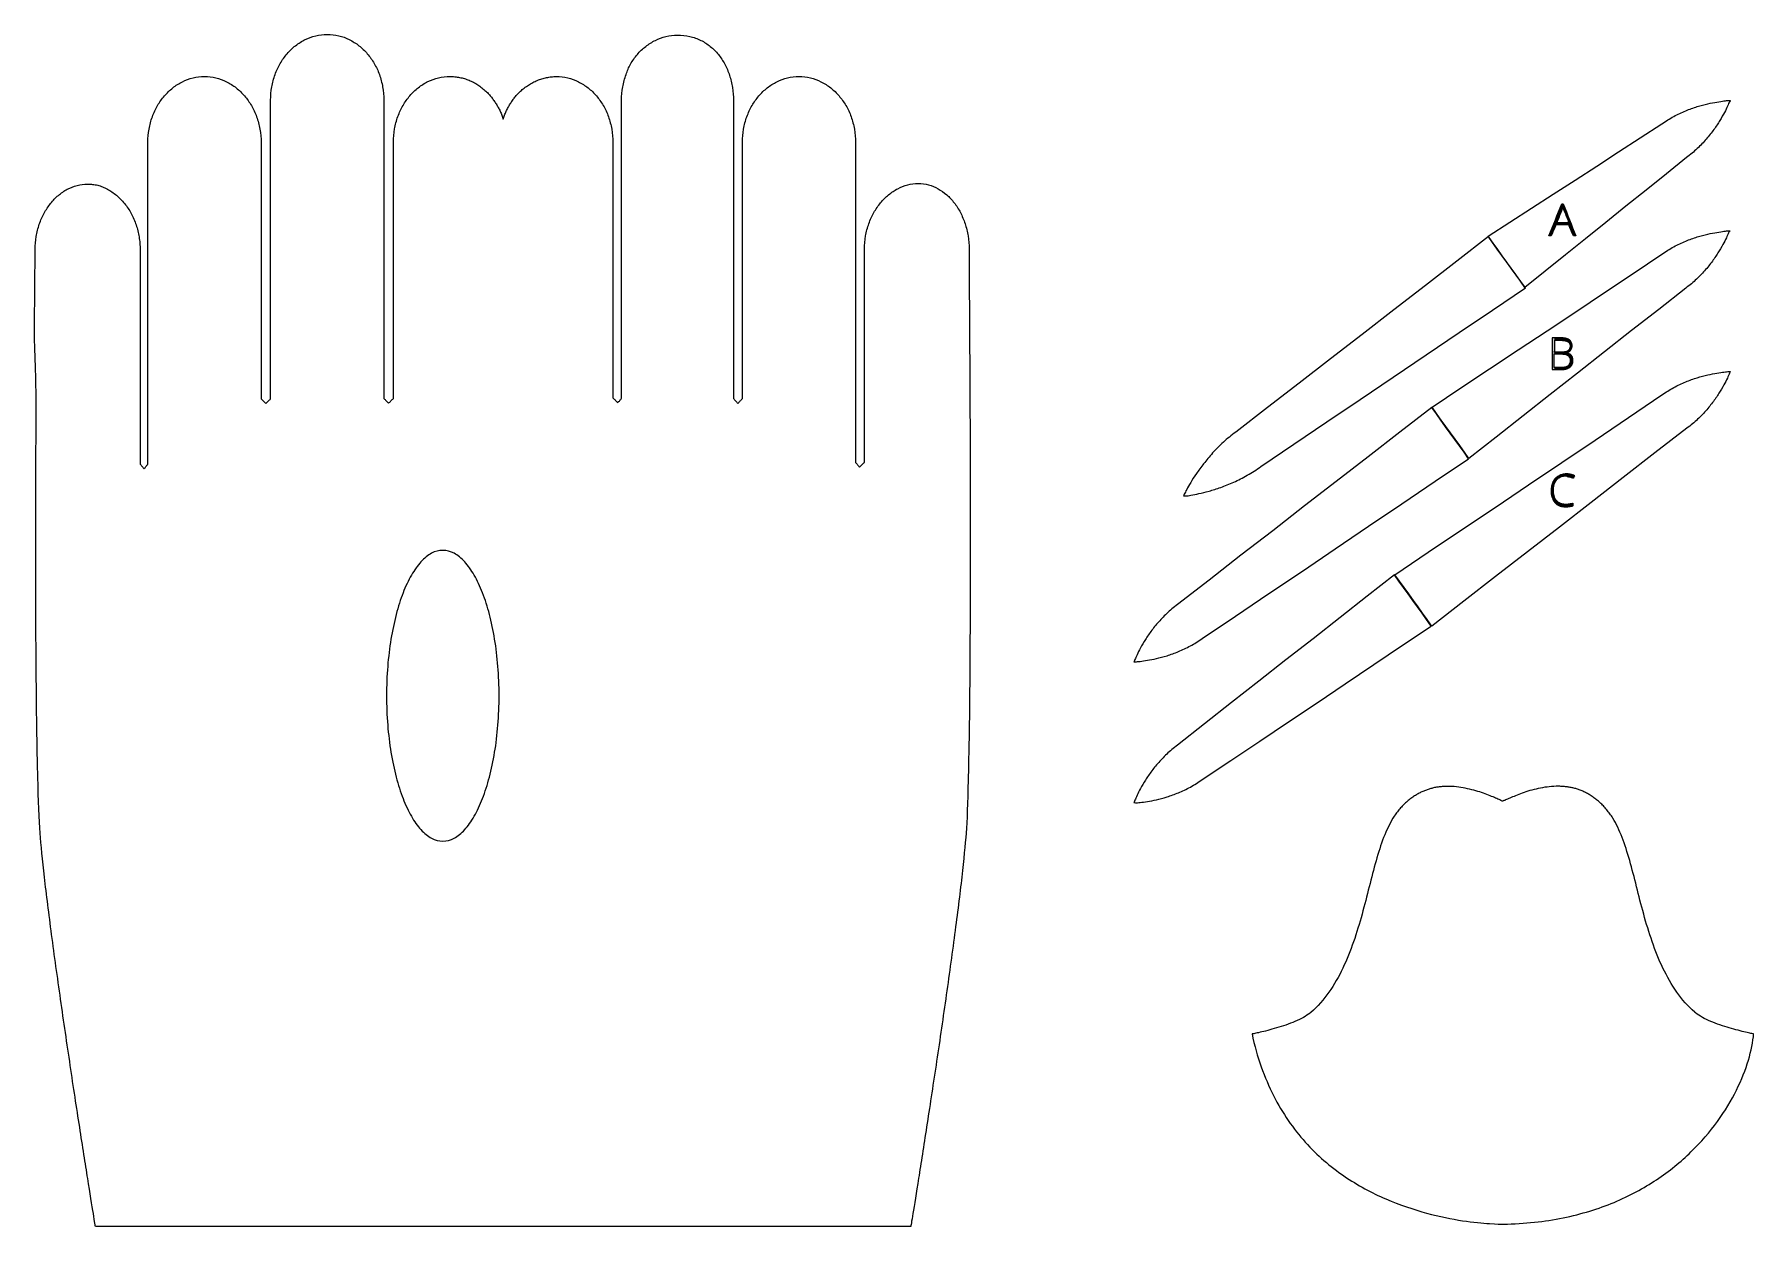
# Model space of a CAD drawing. Extents: x 0 to 407, y 0 to 283.
import ezdxf

# ---------------------------------------------------------------- set-up
doc = ezdxf.new("R2010")
doc.units = 0
doc.layers.add('LAYER_1', color=7, linetype='CONTINUOUS')

# ---------------------------------------------------------------- blocks, each defined once
blk = doc.blocks.new('*U8')
at = {"layer": 'LAYER_1', "color": 7}
for points in [[(361.17, 238.67), (361.15, 240.23), (361.17, 240.28)], [(361.19, 238.72), (361.17, 240.3), (361.19, 240.33)], [(361.17, 238.69), (361.17, 240.28), (361.17, 240.3)], [(361.17, 238.69), (361.17, 240.3), (361.19, 238.72)], [(361.17, 238.67), (361.17, 240.28), (361.17, 238.69)], [(361.2, 238.76), (361.19, 240.33), (361.2, 240.37)], [(361.19, 238.72), (361.19, 240.33), (361.2, 238.76)], [(361.21, 238.79), (361.2, 240.37), (361.21, 240.39)], [(361.2, 238.76), (361.2, 240.37), (361.21, 238.79)], [(361.24, 238.86), (361.21, 240.39), (361.24, 240.46)], [(361.21, 238.79), (361.21, 240.39), (361.24, 238.86)], [(361.25, 238.89), (361.24, 240.47), (361.25, 240.49)], [(361.24, 238.87), (361.24, 240.46), (361.24, 240.47)], [(361.24, 238.87), (361.24, 240.47), (361.25, 238.89)], [(361.24, 238.86), (361.24, 240.46), (361.24, 238.87)], [(361.28, 238.95), (361.25, 240.49), (361.28, 240.55)], [(361.25, 238.89), (361.25, 240.49), (361.28, 238.95)], [(361.3, 239), (361.28, 240.56), (361.3, 240.61)], [(361.28, 238.95), (361.28, 240.55), (361.28, 240.56)], [(361.28, 238.95), (361.28, 240.56), (361.3, 239)], [(361.28, 238.95), (361.28, 240.55), (361.28, 238.95)], [(361.31, 239.04), (361.3, 240.61), (361.31, 240.65)], [(361.3, 239), (361.3, 240.61), (361.3, 239.01)], [(361.3, 239.01), (361.3, 240.61), (361.3, 240.61)], [(361.3, 239.01), (361.3, 240.61), (361.31, 239.04)], [(361.32, 239.06), (361.31, 240.65), (361.32, 240.66)], [(361.31, 239.04), (361.31, 240.65), (361.32, 239.06)], [(361.34, 239.11), (361.32, 240.66), (361.34, 240.71)], [(361.32, 239.06), (361.32, 240.66), (361.34, 239.11)], [(361.37, 239.19), (361.34, 240.71), (361.37, 240.79)], [(361.34, 239.11), (361.34, 240.71), (361.37, 239.19)], [(361.42, 239.31), (361.37, 240.79), (361.42, 240.91)], [(361.37, 239.19), (361.37, 240.79), (361.42, 239.31)], [(361.43, 239.34), (361.42, 240.91), (361.43, 240.94)], [(361.42, 239.31), (361.42, 240.91), (361.43, 239.34)], [(361.45, 239.39), (361.43, 240.94), (361.45, 240.98)], [(361.43, 239.34), (361.43, 240.94), (361.45, 239.39)], [(361.46, 239.4), (361.45, 240.99), (361.46, 241)], [(361.45, 239.39), (361.45, 240.98), (361.45, 240.99)], [(361.45, 239.39), (361.45, 240.99), (361.46, 239.4)], [(361.45, 239.39), (361.45, 240.98), (361.45, 239.39)], [(361.47, 239.44), (361.46, 241), (361.47, 241.03)], [(361.46, 239.4), (361.46, 241), (361.47, 239.44)], [(361.5, 239.51), (361.47, 241.03), (361.5, 241.1)], [(361.47, 239.44), (361.47, 241.03), (361.5, 239.51)], [(361.53, 239.58), (361.5, 241.1), (361.53, 241.17)], [(361.5, 239.51), (361.5, 241.1), (361.53, 239.58)], [(361.56, 239.67), (361.53, 241.17), (361.56, 241.26)], [(361.53, 239.58), (361.53, 241.17), (361.56, 239.67)], [(361.58, 239.71), (361.56, 241.26), (361.58, 241.3)], [(361.56, 239.67), (361.56, 241.26), (361.58, 239.71)], [(361.59, 239.72), (361.58, 241.3), (361.59, 241.32)], [(361.58, 239.71), (361.58, 241.3), (361.59, 239.72)], [(361.6, 239.75), (361.59, 241.32), (361.6, 241.34)], [(361.59, 239.72), (361.59, 241.32), (361.6, 239.75)], [(361.61, 239.77), (361.6, 241.34), (361.61, 241.36)], [(361.6, 239.75), (361.6, 241.34), (361.6, 239.75)], [(361.6, 239.75), (361.6, 241.34), (361.6, 241.34)], [(361.6, 239.75), (361.6, 241.34), (361.61, 239.77)], [(361.63, 239.83), (361.61, 241.36), (361.63, 241.42)], [(361.61, 239.77), (361.61, 241.36), (361.63, 239.83)], [(361.67, 239.92), (361.63, 241.42), (361.67, 241.51)], [(361.63, 239.83), (361.63, 241.42), (361.63, 239.83)], [(361.63, 239.83), (361.63, 241.42), (361.63, 241.42)], [(361.63, 239.83), (361.63, 241.42), (361.67, 239.92)], [(361.69, 239.99), (361.67, 241.51), (361.69, 241.58)], [(361.67, 239.92), (361.67, 241.51), (361.69, 239.99)], [(361.72, 240.06), (361.69, 241.58), (361.72, 241.64)], [(361.69, 239.99), (361.69, 241.58), (361.69, 239.99)], [(361.69, 239.99), (361.69, 241.58), (361.69, 241.58)], [(361.69, 239.99), (361.69, 241.58), (361.72, 240.06)], [(361.74, 240.1), (361.72, 241.64), (361.74, 241.68)], [(361.72, 240.06), (361.72, 241.64), (361.74, 240.1)], [(361.76, 240.16), (361.74, 241.69), (361.76, 241.74)], [(361.74, 240.11), (361.74, 241.68), (361.74, 241.69)], [(361.74, 240.11), (361.74, 241.69), (361.76, 240.16)], [(361.74, 240.1), (361.74, 241.68), (361.74, 240.11)], [(361.77, 240.19), (361.76, 241.74), (361.77, 241.77)], [(361.76, 240.16), (361.76, 241.74), (361.77, 240.19)], [(361.81, 240.28), (361.77, 241.77), (361.81, 241.86)], [(361.77, 240.19), (361.77, 241.77), (361.81, 240.28)], [(361.82, 240.31), (361.81, 241.86), (361.82, 241.89)], [(361.81, 240.28), (361.81, 241.86), (361.82, 240.31)], [(361.85, 240.39), (361.82, 241.89), (361.85, 241.96)], [(361.82, 240.31), (361.82, 241.89), (361.85, 240.39)], [(361.87, 240.44), (361.85, 241.97), (361.87, 242.02)], [(361.85, 240.39), (361.85, 241.96), (361.85, 241.97)], [(361.85, 240.39), (361.85, 241.97), (361.87, 240.44)], [(361.85, 240.39), (361.85, 241.96), (361.85, 240.39)], [(361.88, 240.45), (361.87, 242.02), (361.88, 242.03)], [(361.87, 240.44), (361.87, 242.02), (361.88, 240.45)], [(361.89, 240.49), (361.88, 242.03), (361.89, 242.06)], [(361.88, 240.45), (361.88, 242.03), (361.89, 240.49)], [(361.92, 240.55), (361.89, 242.06), (361.92, 242.12)], [(361.89, 240.49), (361.89, 242.06), (361.92, 240.55)], [(361.95, 240.63), (361.92, 242.13), (361.95, 242.2)], [(361.92, 240.55), (361.92, 242.12), (361.92, 242.13)], [(361.92, 240.55), (361.92, 242.13), (361.95, 240.63)], [(361.92, 240.55), (361.92, 242.12), (361.92, 240.55)], [(361.97, 240.67), (361.95, 242.2), (361.97, 242.24)], [(361.95, 240.63), (361.95, 242.2), (361.95, 240.63)], [(361.95, 240.63), (361.95, 242.2), (361.95, 242.2)], [(361.95, 240.63), (361.95, 242.2), (361.97, 240.67)], [(361.98, 240.71), (361.97, 242.24), (361.98, 242.28)], [(361.97, 240.67), (361.97, 242.24), (361.98, 240.71)], [(362.01, 240.77), (361.98, 242.28), (362.01, 242.35)], [(361.98, 240.71), (361.98, 242.28), (362.01, 240.77)], [(362.02, 240.8), (362.01, 242.35), (362.02, 242.37)], [(362.01, 240.77), (362.01, 242.35), (362.02, 240.8)], [(362.05, 240.89), (362.02, 242.38), (362.05, 242.45)], [(362.02, 240.81), (362.02, 242.37), (362.02, 242.38)], [(362.02, 240.81), (362.02, 242.38), (362.02, 240.82)], [(362.02, 240.82), (362.02, 242.38), (362.02, 242.38)], [(362.02, 240.82), (362.02, 242.38), (362.05, 240.89)], [(362.02, 240.8), (362.02, 242.37), (362.02, 240.81)], [(362.06, 240.9), (362.05, 242.45), (362.06, 242.46)], [(362.05, 240.89), (362.05, 242.45), (362.06, 240.9)], [(362.06, 240.9), (362.06, 242.46), (362.09, 241.02)], [(362.09, 241.02), (362.06, 242.46), (362.09, 242.46)], [(362.09, 241.02), (362.09, 242.46), (362.09, 241.02)], [(362.09, 241.02), (362.09, 242.46), (362.09, 242.46)], [(362.09, 241.02), (362.09, 242.46), (362.09, 241.02)], [(362.09, 241.02), (362.09, 242.46), (362.09, 242.46)], [(362.09, 241.02), (362.09, 242.46), (362.13, 241.12)], [(362.13, 241.12), (362.09, 242.46), (362.13, 242.46)], [(362.13, 241.12), (362.13, 242.46), (362.16, 241.23)], [(362.16, 241.23), (362.13, 242.46), (362.16, 242.46)], [(362.16, 241.23), (362.16, 242.46), (362.2, 241.33)], [(362.2, 241.33), (362.16, 242.46), (362.2, 242.46)], [(362.2, 241.33), (362.2, 242.46), (362.2, 241.34)], [(362.2, 241.34), (362.2, 242.46), (362.2, 242.46)], [(362.2, 241.34), (362.2, 242.46), (362.23, 241.44)], [(362.23, 241.44), (362.2, 242.46), (362.23, 242.46)], [(362.23, 241.44), (362.23, 242.46), (362.25, 241.49)], [(362.25, 241.49), (362.23, 242.46), (362.25, 242.46)], [(362.25, 241.49), (362.25, 242.46), (362.27, 241.55)], [(362.27, 241.55), (362.25, 242.46), (362.27, 242.46)], [(362.27, 241.55), (362.27, 242.46), (362.27, 241.55)], [(362.27, 241.55), (362.27, 242.46), (362.27, 242.46)], [(362.27, 241.55), (362.27, 242.46), (362.29, 241.61)], [(362.29, 241.61), (362.27, 242.46), (362.29, 242.46)], [(362.29, 241.61), (362.29, 242.46), (362.29, 241.62)], [(362.29, 241.62), (362.29, 242.46), (362.29, 242.46)], [(362.29, 241.62), (362.29, 242.46), (362.3, 241.65)], [(362.3, 241.65), (362.29, 242.46), (362.3, 242.46)], [(362.3, 241.65), (362.3, 242.46), (362.3, 241.65)], [(362.3, 241.65), (362.3, 242.46), (362.3, 242.46)], [(362.3, 241.65), (362.3, 242.46), (362.3, 241.64)], [(362.3, 241.64), (362.3, 242.46), (362.3, 242.46)], [(362.3, 241.64), (362.3, 242.46), (362.31, 241.63)], [(362.31, 241.63), (362.3, 242.46), (362.31, 242.46)], [(362.31, 241.63), (362.31, 242.46), (362.31, 241.63)], [(362.31, 241.63), (362.31, 242.46), (362.31, 242.46)], [(362.31, 241.63), (362.31, 242.46), (362.34, 241.54)], [(362.34, 241.54), (362.31, 242.46), (362.34, 242.46)], [(362.34, 241.54), (362.34, 242.46), (362.34, 241.52)], [(362.34, 241.52), (362.34, 242.46), (362.34, 242.46)], [(362.34, 241.52), (362.34, 242.46), (362.34, 241.48)], [(362.34, 241.48), (362.34, 242.46), (362.34, 242.46)], [(362.34, 241.48), (362.34, 242.46), (362.35, 241.46)], [(362.35, 241.46), (362.34, 242.46), (362.35, 242.44)], [(362.35, 241.46), (362.35, 242.44), (362.36, 241.43)], [(362.36, 241.43), (362.35, 242.44), (362.36, 242.42)], [(362.36, 241.43), (362.36, 242.42), (362.41, 241.25)], [(362.41, 241.25), (362.36, 242.42), (362.41, 242.28)], [(362.41, 241.25), (362.41, 242.28), (362.44, 241.16)], [(362.44, 241.16), (362.41, 242.28), (362.44, 242.2)], [(362.44, 241.16), (362.44, 242.2), (362.53, 240.89)], [(362.53, 240.89), (362.44, 242.2), (362.53, 241.99)], [(362.53, 240.89), (362.53, 241.99), (362.55, 240.86)], [(362.55, 240.86), (362.53, 241.99), (362.55, 241.95)], [(362.55, 240.86), (362.55, 241.95), (362.55, 240.84)], [(362.55, 240.84), (362.55, 241.95), (362.55, 241.94)], [(362.55, 240.84), (362.55, 241.94), (362.57, 240.81)], [(362.57, 240.81), (362.55, 241.94), (362.57, 241.89)], [(362.57, 240.81), (362.57, 241.89), (362.58, 240.8)], [(362.58, 240.8), (362.57, 241.89), (362.58, 241.87)], [(362.58, 240.8), (362.58, 241.87), (362.59, 240.77)], [(362.59, 240.77), (362.58, 241.87), (362.59, 241.86)], [(362.59, 240.77), (362.59, 241.86), (362.59, 240.77)], [(362.59, 240.77), (362.59, 241.86), (362.59, 241.85)], [(362.59, 240.77), (362.59, 241.85), (362.6, 240.73)], [(362.6, 240.73), (362.59, 241.85), (362.6, 241.82)], [(362.6, 240.73), (362.6, 241.82), (362.63, 240.66)], [(362.63, 240.66), (362.6, 241.82), (362.63, 241.75)], [(362.63, 240.66), (362.63, 241.75), (362.63, 240.65)], [(362.63, 240.65), (362.63, 241.75), (362.63, 241.74)], [(362.63, 240.65), (362.63, 241.74), (362.66, 240.59)], [(362.66, 240.59), (362.63, 241.74), (362.66, 241.68)], [(362.66, 240.59), (362.66, 241.68), (362.68, 240.54)], [(362.68, 240.54), (362.66, 241.68), (362.68, 241.63)], [(362.68, 240.54), (362.68, 241.63), (362.69, 240.5)], [(362.69, 240.5), (362.68, 241.63), (362.69, 241.59)], [(362.69, 240.5), (362.69, 241.59), (362.72, 240.44)], [(362.72, 240.44), (362.69, 241.59), (362.72, 241.53)], [(362.72, 240.44), (362.72, 241.53), (362.73, 240.42)], [(362.73, 240.42), (362.72, 241.53), (362.73, 241.51)], [(362.73, 240.42), (362.73, 241.51), (362.73, 240.42)], [(362.73, 240.42), (362.73, 241.51), (362.73, 241.51)], [(362.73, 240.42), (362.73, 241.51), (362.74, 240.39)], [(362.74, 240.39), (362.73, 241.51), (362.74, 241.49)], [(362.74, 240.39), (362.74, 241.49), (362.74, 240.39)], [(362.74, 240.39), (362.74, 241.49), (362.74, 241.48)], [(362.74, 240.39), (362.74, 241.48), (362.76, 240.34)], [(362.76, 240.34), (362.74, 241.48), (362.76, 241.43)], [(362.76, 240.34), (362.76, 241.43), (362.82, 240.18)], [(362.82, 240.18), (362.76, 241.43), (362.82, 241.27)], [(362.82, 240.18), (362.82, 241.27), (362.85, 240.11)], [(362.85, 240.11), (362.82, 241.27), (362.85, 241.21)], [(362.85, 240.11), (362.85, 241.21), (362.87, 240.07)], [(362.87, 240.07), (362.85, 241.21), (362.87, 241.17)], [(362.87, 240.07), (362.87, 241.17), (362.87, 240.06)], [(362.87, 240.06), (362.87, 241.17), (362.87, 241.16)], [(362.87, 240.06), (362.87, 241.16), (362.89, 240.01)], [(362.89, 240.01), (362.87, 241.16), (362.89, 241.11)], [(362.89, 240.01), (362.89, 241.11), (362.9, 239.99)], [(362.9, 239.99), (362.89, 241.11), (362.9, 241.09)], [(362.9, 239.99), (362.9, 241.09), (362.95, 239.86)], [(362.95, 239.86), (362.9, 241.09), (362.95, 240.96)], [(362.95, 239.86), (362.95, 240.96), (362.97, 239.82)], [(362.97, 239.82), (362.95, 240.96), (362.97, 240.92)], [(362.97, 239.82), (362.97, 240.92), (362.97, 239.8)], [(362.97, 239.8), (362.97, 240.92), (362.97, 240.91)], [(362.97, 239.8), (362.97, 240.91), (362.98, 239.78)], [(362.98, 239.78), (362.97, 240.91), (362.98, 240.89)], [(362.98, 239.78), (362.98, 240.89), (363, 239.73)], [(363, 239.73), (362.98, 240.89), (363, 240.83)], [(363, 239.73), (363, 240.83), (363, 239.72)], [(363, 239.72), (363, 240.83), (363, 240.83)], [(363, 239.72), (363, 240.83), (363.01, 239.71)], [(363.01, 239.71), (363, 240.83), (363.01, 240.82)], [(363.01, 239.71), (363.01, 240.82), (363.02, 239.69)], [(363.02, 239.69), (363.01, 240.82), (363.02, 240.8)], [(363.02, 239.69), (363.02, 240.8), (363.02, 239.68)], [(363.02, 239.68), (363.02, 240.8), (363.02, 240.79)], [(363.02, 239.68), (363.02, 240.79), (363.05, 239.62)], [(363.05, 239.62), (363.02, 240.79), (363.05, 240.72)], [(363.05, 239.62), (363.05, 240.72), (363.06, 239.57)], [(363.06, 239.57), (363.05, 240.72), (363.06, 240.68)], [(363.06, 239.57), (363.06, 240.68), (363.08, 239.54)], [(363.08, 239.54), (363.06, 240.68), (363.08, 240.65)], [(363.08, 239.54), (363.08, 240.65), (363.11, 239.46)], [(363.11, 239.46), (363.08, 240.65), (363.11, 240.57)], [(363.11, 239.46), (363.11, 240.57), (363.11, 239.45)], [(363.11, 239.45), (363.11, 240.57), (363.11, 240.56)], [(363.11, 239.45), (363.11, 240.56), (363.14, 239.39)], [(363.14, 239.39), (363.11, 240.56), (363.14, 240.5)], [(363.14, 239.39), (363.14, 240.5), (363.15, 239.36)], [(363.15, 239.36), (363.14, 240.5), (363.15, 240.46)], [(363.15, 239.36), (363.15, 240.46), (363.16, 239.34)], [(363.16, 239.34), (363.15, 240.46), (363.16, 240.45)], [(363.16, 239.34), (363.16, 240.45), (363.18, 239.29)], [(363.18, 239.29), (363.16, 240.45), (363.18, 240.39)], [(363.18, 239.29), (363.18, 240.39), (363.21, 239.22)], [(363.21, 239.22), (363.18, 240.39), (363.21, 240.31)], [(363.21, 239.22), (363.21, 240.31), (363.22, 239.19)], [(363.22, 239.19), (363.21, 240.31), (363.22, 240.28)], [(363.22, 239.19), (363.22, 240.28), (363.27, 239.06)], [(363.27, 239.06), (363.22, 240.28), (363.27, 240.14)], [(359.52, 234.84), (359.45, 236.06), (359.52, 236.23)], [(359.66, 235.16), (359.52, 236.23), (359.66, 236.58)], [(359.52, 234.84), (359.52, 236.23), (359.66, 235.16)], [(359.73, 235.32), (359.66, 236.58), (359.73, 236.75)], [(359.66, 235.16), (359.66, 236.58), (359.73, 235.32)], [(359.8, 235.48), (359.73, 236.75), (359.8, 236.92)], [(359.73, 235.32), (359.73, 236.75), (359.8, 235.48)], [(359.94, 235.83), (359.8, 236.92), (359.94, 237.27)], [(359.8, 235.48), (359.8, 236.92), (359.94, 235.83)], [(360.08, 236.15), (359.94, 237.27), (360.08, 237.62)], [(359.94, 235.83), (359.94, 237.27), (360.08, 236.15)], [(360.12, 236.23), (360.08, 237.62), (360.12, 237.7)], [(360.08, 236.15), (360.08, 237.62), (360.12, 236.23)], [(360.22, 236.47), (360.12, 237.7), (360.22, 237.96)], [(360.12, 236.23), (360.12, 237.7), (360.22, 236.47)], [(360.36, 236.82), (360.22, 237.96), (360.36, 238.31)], [(360.22, 236.47), (360.22, 237.96), (360.36, 236.82)], [(360.5, 237.14), (360.36, 238.31), (360.5, 238.65)], [(360.36, 236.82), (360.36, 238.31), (360.5, 237.14)], [(360.64, 237.45), (360.5, 238.65), (360.64, 239)], [(360.5, 237.14), (360.5, 238.65), (360.5, 237.14)], [(360.5, 237.14), (360.5, 238.65), (360.5, 238.65)], [(360.5, 237.14), (360.5, 238.65), (360.64, 237.45)], [(360.89, 237.45), (360.64, 239), (360.89, 239.61)], [(360.64, 237.45), (360.64, 239), (360.89, 237.45)], [(360.9, 237.97), (360.89, 239.61), (360.9, 239.63)], [(360.89, 237.45), (360.89, 239.61), (360.89, 237.45)], [(360.89, 237.45), (360.89, 239.61), (360.89, 239.61)], [(360.89, 237.95), (360.89, 239.61), (360.9, 237.97)], [(360.89, 237.45), (360.89, 237.95), (360.9, 237.45)], [(360.9, 237.45), (360.89, 237.95), (360.9, 237.95)], [(360.91, 238.01), (360.9, 239.63), (360.91, 239.66)], [(360.9, 237.97), (360.9, 239.63), (360.91, 238.01)], [(360.9, 237.45), (360.9, 237.95), (360.91, 237.45)], [(360.91, 237.45), (360.9, 237.95), (360.91, 237.95)], [(360.92, 238.04), (360.91, 239.66), (360.92, 239.69)], [(360.91, 238.01), (360.91, 239.66), (360.92, 238.04)], [(360.91, 237.45), (360.91, 237.95), (360.92, 237.45)], [(360.92, 237.45), (360.91, 237.95), (360.92, 237.95)], [(360.97, 238.17), (360.92, 239.69), (360.97, 239.81)], [(360.92, 238.04), (360.92, 239.69), (360.97, 238.17)], [(360.92, 237.45), (360.92, 237.95), (360.97, 237.45)], [(360.97, 237.45), (360.92, 237.95), (360.97, 237.95)], [(360.99, 238.21), (360.97, 239.81), (360.99, 239.84)], [(360.97, 238.17), (360.97, 239.81), (360.99, 238.21)], [(360.97, 237.45), (360.97, 237.95), (360.99, 237.45)], [(360.99, 237.45), (360.97, 237.95), (360.99, 237.95)], [(361.02, 238.29), (360.99, 239.84), (361.02, 239.91)], [(360.99, 238.21), (360.99, 239.84), (361.02, 238.29)], [(360.99, 237.45), (360.99, 237.95), (361.02, 237.45)], [(361.02, 237.45), (360.99, 237.95), (361.02, 237.95)], [(361.03, 238.33), (361.02, 239.91), (361.03, 239.95)], [(361.02, 238.29), (361.02, 239.91), (361.03, 238.33)], [(361.02, 237.45), (361.02, 237.95), (361.03, 237.45)], [(361.03, 237.45), (361.02, 237.95), (361.03, 237.95)], [(361.04, 238.35), (361.03, 239.95), (361.04, 239.96)], [(361.03, 238.33), (361.03, 239.95), (361.03, 238.34)], [(361.03, 238.34), (361.03, 239.95), (361.03, 239.95)], [(361.03, 238.34), (361.03, 239.95), (361.04, 238.35)], [(361.03, 237.45), (361.03, 237.95), (361.03, 237.45)], [(361.03, 237.45), (361.03, 237.95), (361.03, 237.95)], [(361.03, 237.45), (361.03, 237.95), (361.04, 237.45)], [(361.04, 237.45), (361.03, 237.95), (361.04, 237.95)], [(361.05, 238.39), (361.04, 239.96), (361.05, 240.01)], [(361.04, 238.35), (361.04, 239.96), (361.05, 238.39)], [(361.04, 237.45), (361.04, 237.95), (361.05, 237.45)], [(361.05, 237.45), (361.04, 237.95), (361.05, 237.95)], [(361.12, 238.55), (361.05, 240.01), (361.12, 240.16)], [(361.05, 238.39), (361.05, 240.01), (361.12, 238.55)], [(361.05, 237.45), (361.05, 237.95), (361.12, 237.45)], [(361.12, 237.45), (361.05, 237.95), (361.12, 237.95)], [(361.13, 238.59), (361.12, 240.16), (361.13, 240.2)], [(361.12, 238.55), (361.12, 240.16), (361.13, 238.59)], [(361.12, 237.45), (361.12, 237.95), (361.13, 237.45)], [(361.13, 237.45), (361.12, 237.95), (361.13, 237.95)], [(361.15, 238.62), (361.13, 240.2), (361.15, 240.23)], [(361.13, 238.59), (361.13, 240.2), (361.15, 238.62)], [(361.13, 237.45), (361.13, 237.95), (361.15, 237.45)], [(361.15, 237.45), (361.13, 237.95), (361.15, 237.95)], [(361.15, 238.62), (361.15, 240.23), (361.17, 238.67)], [(361.15, 237.45), (361.15, 237.95), (361.17, 237.45)], [(361.17, 237.45), (361.15, 237.95), (361.17, 237.95)], [(361.17, 237.45), (361.17, 237.95), (361.17, 237.45)], [(361.17, 237.45), (361.17, 237.95), (361.17, 237.95)], [(361.17, 237.45), (361.17, 237.95), (361.19, 237.45)], [(361.19, 237.45), (361.17, 237.95), (361.19, 237.95)], [(361.19, 237.45), (361.19, 237.95), (361.2, 237.45)], [(361.2, 237.45), (361.19, 237.95), (361.2, 237.95)], [(361.2, 237.45), (361.2, 237.95), (361.21, 237.45)], [(361.21, 237.45), (361.2, 237.95), (361.21, 237.95)], [(361.21, 237.45), (361.21, 237.95), (361.24, 237.45)], [(361.24, 237.45), (361.21, 237.95), (361.24, 237.95)], [(361.24, 237.45), (361.24, 237.95), (361.24, 237.45)], [(361.24, 237.45), (361.24, 237.95), (361.24, 237.95)], [(361.24, 237.45), (361.24, 237.95), (361.25, 237.45)], [(361.25, 237.45), (361.24, 237.95), (361.25, 237.95)], [(361.25, 237.45), (361.25, 237.95), (361.28, 237.45)], [(361.28, 237.45), (361.25, 237.95), (361.28, 237.95)], [(361.28, 237.45), (361.28, 237.95), (361.28, 237.45)], [(361.28, 237.45), (361.28, 237.95), (361.28, 237.95)], [(361.28, 237.45), (361.28, 237.95), (361.3, 237.45)], [(361.3, 237.45), (361.28, 237.95), (361.3, 237.95)], [(361.3, 237.45), (361.3, 237.95), (361.3, 237.45)], [(361.3, 237.45), (361.3, 237.95), (361.3, 237.95)], [(361.3, 237.45), (361.3, 237.95), (361.31, 237.45)], [(361.31, 237.45), (361.3, 237.95), (361.31, 237.95)], [(361.31, 237.45), (361.31, 237.95), (361.32, 237.45)], [(361.32, 237.45), (361.31, 237.95), (361.32, 237.95)], [(361.32, 237.45), (361.32, 237.95), (361.34, 237.45)], [(361.34, 237.45), (361.32, 237.95), (361.34, 237.95)], [(361.34, 237.45), (361.34, 237.95), (361.37, 237.45)], [(361.37, 237.45), (361.34, 237.95), (361.37, 237.95)], [(361.37, 237.45), (361.37, 237.95), (361.42, 237.45)], [(361.42, 237.45), (361.37, 237.95), (361.42, 237.95)], [(361.42, 237.45), (361.42, 237.95), (361.43, 237.45)], [(361.43, 237.45), (361.42, 237.95), (361.43, 237.95)], [(361.43, 237.45), (361.43, 237.95), (361.45, 237.45)], [(361.45, 237.45), (361.43, 237.95), (361.45, 237.95)], [(361.45, 237.45), (361.45, 237.95), (361.45, 237.45)], [(361.45, 237.45), (361.45, 237.95), (361.45, 237.95)], [(361.45, 237.45), (361.45, 237.95), (361.46, 237.45)], [(361.46, 237.45), (361.45, 237.95), (361.46, 237.95)], [(361.46, 237.45), (361.46, 237.95), (361.47, 237.45)], [(361.47, 237.45), (361.46, 237.95), (361.47, 237.95)], [(361.47, 237.45), (361.47, 237.95), (361.5, 237.45)], [(361.5, 237.45), (361.47, 237.95), (361.5, 237.95)], [(361.5, 237.45), (361.5, 237.95), (361.53, 237.45)], [(361.53, 237.45), (361.5, 237.95), (361.53, 237.95)], [(361.53, 237.45), (361.53, 237.95), (361.56, 237.45)], [(361.56, 237.45), (361.53, 237.95), (361.56, 237.95)], [(361.56, 237.45), (361.56, 237.95), (361.58, 237.45)], [(361.58, 237.45), (361.56, 237.95), (361.58, 237.95)], [(361.58, 237.45), (361.58, 237.95), (361.59, 237.45)], [(361.59, 237.45), (361.58, 237.95), (361.59, 237.95)], [(361.59, 237.45), (361.59, 237.95), (361.6, 237.45)], [(361.6, 237.45), (361.59, 237.95), (361.6, 237.95)], [(361.6, 237.45), (361.6, 237.95), (361.6, 237.45)], [(361.6, 237.45), (361.6, 237.95), (361.6, 237.95)], [(361.6, 237.45), (361.6, 237.95), (361.61, 237.45)], [(361.61, 237.45), (361.6, 237.95), (361.61, 237.95)], [(361.61, 237.45), (361.61, 237.95), (361.63, 237.45)], [(361.63, 237.45), (361.61, 237.95), (361.63, 237.95)], [(361.63, 237.45), (361.63, 237.95), (361.63, 237.45)], [(361.63, 237.45), (361.63, 237.95), (361.63, 237.95)], [(361.63, 237.45), (361.63, 237.95), (361.67, 237.45)], [(361.67, 237.45), (361.63, 237.95), (361.67, 237.95)], [(361.67, 237.45), (361.67, 237.95), (361.69, 237.45)], [(361.69, 237.45), (361.67, 237.95), (361.69, 237.95)], [(361.69, 237.45), (361.69, 237.95), (361.69, 237.45)], [(361.69, 237.45), (361.69, 237.95), (361.69, 237.95)], [(361.69, 237.45), (361.69, 237.95), (361.72, 237.45)], [(361.72, 237.45), (361.69, 237.95), (361.72, 237.95)], [(361.72, 237.45), (361.72, 237.95), (361.74, 237.45)], [(361.74, 237.45), (361.72, 237.95), (361.74, 237.95)], [(361.74, 237.45), (361.74, 237.95), (361.74, 237.45)], [(361.74, 237.45), (361.74, 237.95), (361.74, 237.95)], [(361.74, 237.45), (361.74, 237.95), (361.76, 237.45)], [(361.76, 237.45), (361.74, 237.95), (361.76, 237.95)], [(361.76, 237.45), (361.76, 237.95), (361.77, 237.45)], [(361.77, 237.45), (361.76, 237.95), (361.77, 237.95)], [(361.77, 237.45), (361.77, 237.95), (361.81, 237.45)], [(361.81, 237.45), (361.77, 237.95), (361.81, 237.95)], [(361.81, 237.45), (361.81, 237.95), (361.82, 237.45)], [(361.82, 237.45), (361.81, 237.95), (361.82, 237.95)], [(361.82, 237.45), (361.82, 237.95), (361.85, 237.45)], [(361.85, 237.45), (361.82, 237.95), (361.85, 237.95)], [(361.85, 237.45), (361.85, 237.95), (361.85, 237.45)], [(361.85, 237.45), (361.85, 237.95), (361.85, 237.95)], [(361.85, 237.45), (361.85, 237.95), (361.87, 237.45)], [(361.87, 237.45), (361.85, 237.95), (361.87, 237.95)], [(361.87, 237.45), (361.87, 237.95), (361.88, 237.45)], [(361.88, 237.45), (361.87, 237.95), (361.88, 237.95)], [(361.88, 237.45), (361.88, 237.95), (361.89, 237.45)], [(361.89, 237.45), (361.88, 237.95), (361.89, 237.95)], [(361.89, 237.45), (361.89, 237.95), (361.92, 237.45)], [(361.92, 237.45), (361.89, 237.95), (361.92, 237.95)], [(361.92, 237.45), (361.92, 237.95), (361.92, 237.45)], [(361.92, 237.45), (361.92, 237.95), (361.92, 237.95)], [(361.92, 237.45), (361.92, 237.95), (361.95, 237.45)], [(361.95, 237.45), (361.92, 237.95), (361.95, 237.95)], [(361.95, 237.45), (361.95, 237.95), (361.95, 237.45)], [(361.95, 237.45), (361.95, 237.95), (361.95, 237.95)], [(361.95, 237.45), (361.95, 237.95), (361.97, 237.45)], [(361.97, 237.45), (361.95, 237.95), (361.97, 237.95)], [(361.97, 237.45), (361.97, 237.95), (361.98, 237.45)], [(361.98, 237.45), (361.97, 237.95), (361.98, 237.95)], [(361.98, 237.45), (361.98, 237.95), (362.01, 237.45)], [(362.01, 237.45), (361.98, 237.95), (362.01, 237.95)], [(362.01, 237.45), (362.01, 237.95), (362.02, 237.45)], [(362.02, 237.45), (362.01, 237.95), (362.02, 237.95)], [(362.02, 237.45), (362.02, 237.95), (362.02, 237.45)], [(362.02, 237.45), (362.02, 237.95), (362.02, 237.95)], [(362.02, 237.45), (362.02, 237.95), (362.02, 237.45)], [(362.02, 237.45), (362.02, 237.95), (362.02, 237.95)], [(362.02, 237.45), (362.02, 237.95), (362.05, 237.45)], [(362.05, 237.45), (362.02, 237.95), (362.05, 237.95)], [(362.05, 237.45), (362.05, 237.95), (362.06, 237.45)], [(362.06, 237.45), (362.05, 237.95), (362.06, 237.95)], [(362.06, 237.45), (362.06, 237.95), (362.09, 237.45)], [(362.09, 237.45), (362.06, 237.95), (362.09, 237.95)], [(362.09, 237.45), (362.09, 237.95), (362.09, 237.45)], [(362.09, 237.45), (362.09, 237.95), (362.09, 237.95)], [(362.09, 237.45), (362.09, 237.95), (362.09, 237.45)], [(362.09, 237.45), (362.09, 237.95), (362.09, 237.95)], [(362.09, 237.45), (362.09, 237.95), (362.13, 237.45)], [(362.13, 237.45), (362.09, 237.95), (362.13, 237.95)], [(362.13, 237.45), (362.13, 237.95), (362.16, 237.45)], [(362.16, 237.45), (362.13, 237.95), (362.16, 237.95)], [(362.16, 237.45), (362.16, 237.95), (362.2, 237.45)], [(362.2, 237.45), (362.16, 237.95), (362.2, 237.95)], [(362.2, 237.45), (362.2, 237.95), (362.2, 237.45)], [(362.2, 237.45), (362.2, 237.95), (362.2, 237.95)], [(362.2, 237.45), (362.2, 237.95), (362.23, 237.45)], [(362.23, 237.45), (362.2, 237.95), (362.23, 237.95)], [(362.23, 237.45), (362.23, 237.95), (362.25, 237.45)], [(362.25, 237.45), (362.23, 237.95), (362.25, 237.95)], [(362.25, 237.45), (362.25, 237.95), (362.27, 237.45)], [(362.27, 237.45), (362.25, 237.95), (362.27, 237.95)], [(362.27, 237.45), (362.27, 237.95), (362.27, 237.45)], [(362.27, 237.45), (362.27, 237.95), (362.27, 237.95)], [(362.27, 237.45), (362.27, 237.95), (362.29, 237.45)], [(362.29, 237.45), (362.27, 237.95), (362.29, 237.95)], [(362.29, 237.45), (362.29, 237.95), (362.29, 237.45)], [(362.29, 237.45), (362.29, 237.95), (362.29, 237.95)], [(362.29, 237.45), (362.29, 237.95), (362.3, 237.45)], [(362.3, 237.45), (362.29, 237.95), (362.3, 237.95)], [(362.3, 237.45), (362.3, 237.95), (362.3, 237.45)], [(362.3, 237.45), (362.3, 237.95), (362.3, 237.95)], [(362.3, 237.45), (362.3, 237.95), (362.3, 237.45)], [(362.3, 237.45), (362.3, 237.95), (362.3, 237.95)], [(362.3, 237.45), (362.3, 237.95), (362.31, 237.45)], [(362.31, 237.45), (362.3, 237.95), (362.31, 237.95)], [(362.31, 237.45), (362.31, 237.95), (362.31, 237.45)], [(362.31, 237.45), (362.31, 237.95), (362.31, 237.95)], [(362.31, 237.45), (362.31, 237.95), (362.34, 237.45)], [(362.34, 237.45), (362.31, 237.95), (362.34, 237.95)], [(362.34, 237.45), (362.34, 237.95), (362.34, 237.45)], [(362.34, 237.45), (362.34, 237.95), (362.34, 237.95)], [(362.34, 237.45), (362.34, 237.95), (362.34, 237.45)], [(362.34, 237.45), (362.34, 237.95), (362.34, 237.95)], [(362.34, 237.45), (362.34, 237.95), (362.35, 237.45)], [(362.35, 237.45), (362.34, 237.95), (362.35, 237.95)], [(362.35, 237.45), (362.35, 237.95), (362.36, 237.45)], [(362.36, 237.45), (362.35, 237.95), (362.36, 237.95)], [(362.36, 237.45), (362.36, 237.95), (362.41, 237.45)], [(362.41, 237.45), (362.36, 237.95), (362.41, 237.95)], [(362.41, 237.45), (362.41, 237.95), (362.44, 237.45)], [(362.44, 237.45), (362.41, 237.95), (362.44, 237.95)], [(362.44, 237.45), (362.44, 237.95), (362.53, 237.45)], [(362.53, 237.45), (362.44, 237.95), (362.53, 237.95)], [(362.53, 237.45), (362.53, 237.95), (362.55, 237.45)], [(362.55, 237.45), (362.53, 237.95), (362.55, 237.95)], [(362.55, 237.45), (362.55, 237.95), (362.55, 237.45)], [(362.55, 237.45), (362.55, 237.95), (362.55, 237.95)], [(362.55, 237.45), (362.55, 237.95), (362.57, 237.45)], [(362.57, 237.45), (362.55, 237.95), (362.57, 237.95)], [(362.57, 237.45), (362.57, 237.95), (362.58, 237.45)], [(362.58, 237.45), (362.57, 237.95), (362.58, 237.95)], [(362.58, 237.45), (362.58, 237.95), (362.59, 237.45)], [(362.59, 237.45), (362.58, 237.95), (362.59, 237.95)], [(362.59, 237.45), (362.59, 237.95), (362.59, 237.45)], [(362.59, 237.45), (362.59, 237.95), (362.59, 237.95)], [(362.59, 237.45), (362.59, 237.95), (362.6, 237.45)], [(362.6, 237.45), (362.59, 237.95), (362.6, 237.95)], [(362.6, 237.45), (362.6, 237.95), (362.63, 237.45)], [(362.63, 237.45), (362.6, 237.95), (362.63, 237.95)], [(362.63, 237.45), (362.63, 237.95), (362.63, 237.45)], [(362.63, 237.45), (362.63, 237.95), (362.63, 237.95)], [(362.63, 237.45), (362.63, 237.95), (362.66, 237.45)], [(362.66, 237.45), (362.63, 237.95), (362.66, 237.95)], [(362.66, 237.45), (362.66, 237.95), (362.68, 237.45)], [(362.68, 237.45), (362.66, 237.95), (362.68, 237.95)], [(362.68, 237.45), (362.68, 237.95), (362.69, 237.45)], [(362.69, 237.45), (362.68, 237.95), (362.69, 237.95)], [(362.69, 237.45), (362.69, 237.95), (362.72, 237.45)], [(362.72, 237.45), (362.69, 237.95), (362.72, 237.95)], [(362.72, 237.45), (362.72, 237.95), (362.73, 237.45)], [(362.73, 237.45), (362.72, 237.95), (362.73, 237.95)], [(362.73, 237.45), (362.73, 237.95), (362.73, 237.45)], [(362.73, 237.45), (362.73, 237.95), (362.73, 237.95)], [(362.73, 237.45), (362.73, 237.95), (362.74, 237.45)], [(362.74, 237.45), (362.73, 237.95), (362.74, 237.95)], [(362.74, 237.45), (362.74, 237.95), (362.74, 237.45)], [(362.74, 237.45), (362.74, 237.95), (362.74, 237.95)], [(362.74, 237.45), (362.74, 237.95), (362.76, 237.45)], [(362.76, 237.45), (362.74, 237.95), (362.76, 237.95)], [(362.76, 237.45), (362.76, 237.95), (362.82, 237.45)], [(362.82, 237.45), (362.76, 237.95), (362.82, 237.95)], [(362.82, 237.45), (362.82, 237.95), (362.85, 237.45)], [(362.85, 237.45), (362.82, 237.95), (362.85, 237.95)], [(362.85, 237.45), (362.85, 237.95), (362.87, 237.45)], [(362.87, 237.45), (362.85, 237.95), (362.87, 237.95)], [(362.87, 237.45), (362.87, 237.95), (362.87, 237.45)], [(362.87, 237.45), (362.87, 237.95), (362.87, 237.95)], [(362.87, 237.45), (362.87, 237.95), (362.89, 237.45)], [(362.89, 237.45), (362.87, 237.95), (362.89, 237.95)], [(362.89, 237.45), (362.89, 237.95), (362.9, 237.45)], [(362.9, 237.45), (362.89, 237.95), (362.9, 237.95)], [(362.9, 237.45), (362.9, 237.95), (362.95, 237.45)], [(362.95, 237.45), (362.9, 237.95), (362.95, 237.95)], [(362.95, 237.45), (362.95, 237.95), (362.97, 237.45)], [(362.97, 237.45), (362.95, 237.95), (362.97, 237.95)], [(362.97, 237.45), (362.97, 237.95), (362.97, 237.45)], [(362.97, 237.45), (362.97, 237.95), (362.97, 237.95)], [(362.97, 237.45), (362.97, 237.95), (362.98, 237.45)], [(362.98, 237.45), (362.97, 237.95), (362.98, 237.95)], [(362.98, 237.45), (362.98, 237.95), (363, 237.45)], [(363, 237.45), (362.98, 237.95), (363, 237.95)], [(363, 237.45), (363, 237.95), (363, 237.45)], [(363, 237.45), (363, 237.95), (363, 237.95)], [(363, 237.45), (363, 237.95), (363.01, 237.45)], [(363.01, 237.45), (363, 237.95), (363.01, 237.95)], [(363.01, 237.45), (363.01, 237.95), (363.02, 237.45)], [(363.02, 237.45), (363.01, 237.95), (363.02, 237.95)], [(363.02, 237.45), (363.02, 237.95), (363.02, 237.45)], [(363.02, 237.45), (363.02, 237.95), (363.02, 237.95)], [(363.02, 237.45), (363.02, 237.95), (363.05, 237.45)], [(363.05, 237.45), (363.02, 237.95), (363.05, 237.95)], [(363.05, 237.45), (363.05, 237.95), (363.06, 237.45)], [(363.06, 237.45), (363.05, 237.95), (363.06, 237.95)], [(363.06, 237.45), (363.06, 237.95), (363.08, 237.45)], [(363.08, 237.45), (363.06, 237.95), (363.08, 237.95)], [(363.08, 237.45), (363.08, 237.95), (363.11, 237.45)], [(363.11, 237.45), (363.08, 237.95), (363.11, 237.95)], [(363.11, 237.45), (363.11, 237.95), (363.11, 237.45)], [(363.11, 237.45), (363.11, 237.95), (363.11, 237.95)], [(363.11, 237.45), (363.11, 237.95), (363.14, 237.45)], [(363.14, 237.45), (363.11, 237.95), (363.14, 237.95)], [(363.14, 237.45), (363.14, 237.95), (363.15, 237.45)], [(363.15, 237.45), (363.14, 237.95), (363.15, 237.95)], [(363.15, 237.45), (363.15, 237.95), (363.16, 237.45)], [(363.16, 237.45), (363.15, 237.95), (363.16, 237.95)], [(363.16, 237.45), (363.16, 237.95), (363.18, 237.45)], [(363.18, 237.45), (363.16, 237.95), (363.18, 237.95)], [(363.18, 237.45), (363.18, 237.95), (363.21, 237.45)], [(363.21, 237.45), (363.18, 237.95), (363.21, 237.95)], [(363.21, 237.45), (363.21, 237.95), (363.22, 237.45)], [(363.22, 237.45), (363.21, 237.95), (363.22, 237.95)], [(363.22, 237.45), (363.22, 237.95), (363.27, 237.45)], [(363.27, 237.45), (363.22, 237.95), (363.27, 237.95)], [(363.27, 239.06), (363.27, 240.14), (363.29, 239.02)], [(363.29, 239.02), (363.27, 240.14), (363.29, 240.09)], [(363.27, 237.45), (363.27, 237.95), (363.29, 237.45)], [(363.29, 237.45), (363.27, 237.95), (363.29, 237.95)], [(363.29, 239.02), (363.29, 240.09), (363.29, 239)], [(363.29, 239), (363.29, 240.09), (363.29, 240.08)], [(363.29, 239), (363.29, 240.08), (363.29, 239)], [(363.29, 239), (363.29, 240.08), (363.29, 240.08)], [(363.29, 239), (363.29, 240.08), (363.31, 238.96)], [(363.31, 238.96), (363.29, 240.08), (363.31, 240.04)], [(363.29, 237.45), (363.29, 237.95), (363.29, 237.45)], [(363.29, 237.45), (363.29, 237.95), (363.29, 237.95)], [(363.29, 237.45), (363.29, 237.95), (363.29, 237.45)], [(363.29, 237.45), (363.29, 237.95), (363.29, 237.95)], [(363.29, 237.45), (363.29, 237.95), (363.31, 237.45)], [(363.31, 237.45), (363.29, 237.95), (363.31, 237.95)], [(363.31, 238.96), (363.31, 240.04), (363.34, 238.9)], [(363.34, 238.9), (363.31, 240.04), (363.34, 239.96)], [(363.31, 237.45), (363.31, 237.95), (363.34, 237.45)], [(363.34, 237.45), (363.31, 237.95), (363.34, 237.95)], [(363.34, 238.9), (363.34, 239.96), (363.35, 238.87)], [(363.35, 238.87), (363.34, 239.96), (363.35, 239.93)], [(363.34, 237.45), (363.34, 237.95), (363.35, 237.45)], [(363.35, 237.45), (363.34, 237.95), (363.35, 237.95)], [(363.35, 238.87), (363.35, 239.93), (363.36, 238.83)], [(363.36, 238.83), (363.35, 239.93), (363.36, 239.89)], [(363.35, 237.45), (363.35, 237.95), (363.36, 237.45)], [(363.36, 237.45), (363.35, 237.95), (363.36, 237.95)], [(363.36, 238.83), (363.36, 239.89), (363.36, 238.83)], [(363.36, 238.83), (363.36, 239.89), (363.36, 239.89)], [(363.36, 238.83), (363.36, 239.89), (363.39, 238.75)], [(363.39, 238.75), (363.36, 239.89), (363.39, 239.8)], [(363.36, 237.45), (363.36, 237.95), (363.36, 237.45)], [(363.36, 237.45), (363.36, 237.95), (363.36, 237.95)], [(363.36, 237.45), (363.36, 237.95), (363.39, 237.45)], [(363.39, 237.45), (363.36, 237.95), (363.39, 237.95)], [(363.39, 238.75), (363.39, 239.8), (363.4, 238.74)], [(363.4, 238.74), (363.39, 239.8), (363.4, 239.79)], [(363.39, 237.45), (363.39, 237.95), (363.4, 237.45)], [(363.4, 237.45), (363.39, 237.95), (363.4, 237.95)], [(363.4, 238.74), (363.4, 239.79), (363.42, 238.68)], [(363.42, 238.68), (363.4, 239.79), (363.42, 239.73)], [(363.4, 237.45), (363.4, 237.95), (363.42, 237.45)], [(363.42, 237.45), (363.4, 237.95), (363.42, 237.95)], [(363.42, 238.68), (363.42, 239.73), (363.43, 238.65)], [(363.43, 238.65), (363.42, 239.73), (363.43, 239.7)], [(363.42, 237.45), (363.42, 237.95), (363.43, 237.45)], [(363.43, 237.45), (363.42, 237.95), (363.43, 237.95)], [(363.43, 238.65), (363.43, 239.7), (363.44, 238.63)], [(363.44, 238.63), (363.43, 239.7), (363.44, 239.68)], [(363.43, 237.45), (363.43, 237.95), (363.44, 237.45)], [(363.44, 237.45), (363.43, 237.95), (363.44, 237.95)], [(363.44, 238.63), (363.44, 239.68), (363.46, 238.59)], [(363.46, 238.59), (363.44, 239.68), (363.46, 239.63)], [(363.44, 237.45), (363.44, 237.95), (363.46, 237.45)], [(363.46, 237.45), (363.44, 237.95), (363.46, 237.95)], [(363.46, 238.59), (363.46, 239.63), (363.46, 238.57)], [(363.46, 238.57), (363.46, 239.63), (363.46, 239.61)], [(363.46, 238.57), (363.46, 239.61), (363.47, 238.57)], [(363.47, 238.57), (363.46, 239.61), (363.47, 239.61)], [(363.46, 237.45), (363.46, 237.95), (363.46, 237.45)], [(363.46, 237.45), (363.46, 237.95), (363.46, 237.95)], [(363.46, 237.45), (363.46, 237.95), (363.47, 237.45)], [(363.47, 237.45), (363.46, 237.95), (363.47, 237.95)], [(363.47, 238.57), (363.47, 239.61), (363.53, 238.41)], [(363.53, 238.41), (363.47, 239.61), (363.53, 239.46)], [(363.47, 237.45), (363.47, 237.95), (363.53, 237.45)], [(363.53, 237.45), (363.47, 237.95), (363.53, 237.95)], [(363.53, 238.41), (363.53, 239.46), (363.54, 238.39)], [(363.54, 238.39), (363.53, 239.46), (363.54, 239.43)], [(363.53, 237.45), (363.53, 237.95), (363.54, 237.45)], [(363.54, 237.45), (363.53, 237.95), (363.54, 237.95)], [(363.54, 238.39), (363.54, 239.43), (363.56, 238.34)], [(363.56, 238.34), (363.54, 239.43), (363.56, 239.39)], [(363.54, 237.45), (363.54, 237.95), (363.56, 237.45)], [(363.56, 237.45), (363.54, 237.95), (363.56, 237.95)], [(363.56, 238.34), (363.56, 239.39), (363.57, 238.31)], [(363.57, 238.31), (363.56, 239.39), (363.57, 239.35)], [(363.56, 237.45), (363.56, 237.95), (363.57, 237.45)], [(363.57, 237.45), (363.56, 237.95), (363.57, 237.95)], [(363.57, 238.31), (363.57, 239.35), (363.58, 238.29)], [(363.58, 238.29), (363.57, 239.35), (363.58, 239.34)], [(363.57, 237.45), (363.57, 237.95), (363.58, 237.45)], [(363.58, 237.45), (363.57, 237.95), (363.58, 237.95)], [(363.58, 238.29), (363.58, 239.34), (363.59, 238.25)], [(363.59, 238.25), (363.58, 239.34), (363.59, 239.29)], [(363.58, 237.45), (363.58, 237.95), (363.59, 237.45)], [(363.59, 237.45), (363.58, 237.95), (363.59, 237.95)], [(363.59, 238.25), (363.59, 239.29), (363.62, 238.19)], [(363.62, 238.19), (363.59, 239.29), (363.62, 239.24)], [(363.59, 237.45), (363.59, 237.95), (363.62, 237.45)], [(363.62, 237.45), (363.59, 237.95), (363.62, 237.95)], [(363.62, 238.19), (363.62, 239.24), (363.66, 238.09)], [(363.66, 238.09), (363.62, 239.24), (363.66, 239.14)], [(363.62, 237.45), (363.62, 237.95), (363.66, 237.45)], [(363.66, 237.45), (363.62, 237.95), (363.66, 237.95)], [(363.66, 238.09), (363.66, 239.14), (363.68, 238.03)], [(363.68, 238.03), (363.66, 239.14), (363.68, 239.08)], [(363.66, 237.45), (363.66, 237.95), (363.68, 237.45)], [(363.68, 237.45), (363.66, 237.95), (363.68, 237.95)], [(363.68, 238.03), (363.68, 239.08), (363.69, 238.02)], [(363.69, 238.02), (363.68, 239.08), (363.69, 239.07)], [(363.68, 237.45), (363.68, 237.95), (363.69, 237.45)], [(363.69, 237.45), (363.68, 237.95), (363.69, 237.95)], [(363.69, 238.02), (363.69, 239.07), (363.71, 237.96)], [(363.71, 237.96), (363.69, 239.07), (363.71, 239.01)], [(363.69, 237.45), (363.69, 237.95), (363.71, 237.45)], [(363.71, 237.45), (363.69, 237.95), (363.71, 237.95)], [(363.71, 237.96), (363.71, 239.01), (363.71, 237.95)], [(363.71, 237.95), (363.71, 239.01), (363.71, 239)], [(363.71, 237.45), (363.71, 239), (363.75, 237.45)], [(363.75, 237.45), (363.71, 239), (363.75, 238.91)], [(363.71, 237.45), (363.71, 237.95), (363.71, 237.45)], [(363.71, 237.45), (363.71, 237.95), (363.71, 237.95)], [(363.75, 237.45), (363.75, 238.91), (363.78, 237.14)], [(363.78, 237.14), (363.75, 238.91), (363.78, 238.83)], [(363.78, 237.14), (363.78, 238.83), (363.85, 236.98)], [(363.85, 236.98), (363.78, 238.83), (363.85, 238.65)], [(363.85, 236.98), (363.85, 238.65), (363.93, 236.82)], [(363.93, 236.82), (363.85, 238.65), (363.93, 238.46)], [(363.93, 236.82), (363.93, 238.46), (364.07, 236.47)], [(364.07, 236.47), (363.93, 238.46), (364.07, 238.08)], [(364.07, 236.47), (364.07, 238.08), (364.21, 236.15)], [(364.21, 236.15), (364.07, 238.08), (364.21, 237.7)], [(364.21, 236.15), (364.21, 237.7), (364.21, 236.15)], [(364.21, 236.15), (364.21, 237.7), (364.21, 237.7)], [(364.21, 236.15), (364.21, 237.7), (364.35, 235.83)], [(364.35, 235.83), (364.21, 237.7), (364.35, 237.36)], [(364.35, 235.83), (364.35, 237.36), (364.49, 235.48)], [(364.49, 235.48), (364.35, 237.36), (364.49, 237.01)], [(364.49, 235.48), (364.49, 237.01), (364.6, 235.24)], [(364.6, 235.24), (364.49, 237.01), (364.6, 236.75)], [(364.6, 235.24), (364.6, 236.75), (364.63, 235.16)], [(364.63, 235.16), (364.6, 236.75), (364.63, 236.66)], [(364.63, 235.16), (364.63, 236.66), (364.77, 234.84)], [(364.77, 234.84), (364.63, 236.66), (364.77, 236.32)], [(364.77, 234.84), (364.77, 236.32), (364.84, 234.84)], [(364.84, 234.84), (364.77, 236.32), (364.84, 236.14)], [(359.02, 234.84), (358.95, 234.84), (359.02, 235.02)], [(359.09, 234.84), (359.02, 235.02), (359.09, 235.19)], [(359.02, 234.84), (359.02, 235.02), (359.09, 234.84)], [(359.16, 234.84), (359.09, 235.19), (359.16, 235.36)], [(359.09, 234.84), (359.09, 235.19), (359.16, 234.84)], [(359.23, 234.84), (359.16, 235.36), (359.23, 235.54)], [(359.16, 234.84), (359.16, 235.36), (359.23, 234.84)], [(359.3, 234.84), (359.23, 235.54), (359.3, 235.71)], [(359.23, 234.84), (359.23, 235.54), (359.3, 234.84)], [(359.34, 234.84), (359.3, 235.71), (359.34, 235.8)], [(359.3, 234.84), (359.3, 235.71), (359.34, 234.84)], [(359.37, 234.84), (359.34, 235.8), (359.37, 235.88)], [(359.34, 234.84), (359.34, 235.8), (359.37, 234.84)], [(359.45, 234.84), (359.37, 235.88), (359.45, 236.06)], [(359.37, 234.84), (359.37, 235.88), (359.45, 234.84)], [(359.45, 234.84), (359.45, 236.06), (359.52, 234.84)], [(364.84, 234.84), (364.84, 236.14), (364.91, 234.84)], [(364.91, 234.84), (364.84, 236.14), (364.91, 235.97)], [(364.91, 234.84), (364.91, 235.97), (364.98, 234.84)], [(364.98, 234.84), (364.91, 235.97), (364.98, 235.8)], [(364.98, 234.84), (364.98, 235.8), (364.98, 234.84)], [(364.98, 234.84), (364.98, 235.8), (364.98, 235.8)], [(364.98, 234.84), (364.98, 235.8), (365.05, 234.84)], [(365.05, 234.84), (364.98, 235.8), (365.05, 235.61)], [(365.05, 234.84), (365.05, 235.61), (365.12, 234.84)], [(365.12, 234.84), (365.05, 235.61), (365.12, 235.42)], [(365.12, 234.84), (365.12, 235.42), (365.2, 234.84)], [(365.2, 234.84), (365.12, 235.42), (365.2, 235.23)], [(365.2, 234.84), (365.2, 235.23), (365.27, 234.84)], [(365.27, 234.84), (365.2, 235.23), (365.27, 235.03)], [(365.27, 234.84), (365.27, 235.03), (365.34, 234.84)]]:
    blk.add_solid(points, dxfattribs=at)
blk = doc.blocks.new('BLOCK_3')
at = {"layer": 'LAYER_1'}
blk.add_lwpolyline([(363.75, 237.45), (363.36, 237.45), (362.97, 237.45), (362.58, 237.45), (362.2, 237.45), (361.81, 237.45), (361.42, 237.45), (361.03, 237.45), (360.64, 237.45), (360.5, 237.14), (360.36, 236.82), (360.22, 236.47), (360.08, 236.15), (359.94, 235.83), (359.8, 235.48), (359.66, 235.16), (359.52, 234.84), (359.45, 234.84), (359.37, 234.84), (359.3, 234.84), (359.23, 234.84), (359.16, 234.84), (359.09, 234.84), (359.02, 234.84), (358.95, 234.84), (359.34, 235.8), (359.73, 236.75), (360.12, 237.7), (360.5, 238.65), (360.89, 239.61), (361.28, 240.56), (361.67, 241.51), (362.06, 242.46), (362.09, 242.46), (362.13, 242.46), (362.16, 242.46), (362.2, 242.46), (362.23, 242.46), (362.27, 242.46), (362.3, 242.46), (362.34, 242.46), (362.73, 241.51), (363.11, 240.56), (363.47, 239.61), (363.85, 238.65), (364.21, 237.7), (364.6, 236.75), (364.98, 235.8), (365.34, 234.84), (365.27, 234.84), (365.2, 234.84), (365.12, 234.84), (365.05, 234.84), (364.98, 234.84), (364.91, 234.84), (364.84, 234.84), (364.77, 234.84), (364.63, 235.16), (364.49, 235.48), (364.35, 235.83), (364.21, 236.15), (364.07, 236.47), (363.93, 236.82), (363.78, 237.14), (363.75, 237.45)], dxfattribs=at)
blk.add_open_spline([(360.89, 237.95), (360.89, 237.95), (361.24, 237.95), (361.24, 237.95), (361.24, 237.95), (361.6, 237.95), (361.6, 237.95), (361.6, 237.95), (361.95, 237.95), (361.95, 237.95), (361.95, 237.95), (362.3, 237.95), (362.3, 237.95), (362.3, 237.95), (362.66, 237.95), (362.66, 237.95), (362.66, 237.95), (363.01, 237.95), (363.01, 237.95), (363.01, 237.95), (363.36, 237.95), (363.36, 237.95), (363.36, 237.95), (363.71, 237.95), (363.71, 237.95), (363.71, 237.95), (363.57, 238.3), (363.57, 238.3), (363.57, 238.3), (363.43, 238.65), (363.43, 238.65), (363.43, 238.65), (363.29, 239.01), (363.29, 239.01), (363.29, 239.01), (363.15, 239.36), (363.15, 239.36), (363.15, 239.36), (363.01, 239.71), (363.01, 239.71), (363.01, 239.71), (362.87, 240.07), (362.87, 240.07), (362.87, 240.07), (362.73, 240.42), (362.73, 240.42), (362.73, 240.42), (362.58, 240.77), (362.58, 240.77), (362.58, 240.81), (362.55, 240.84), (362.55, 240.84), (362.55, 240.88), (362.51, 240.91), (362.51, 240.95), (362.51, 240.98), (362.48, 241.02), (362.48, 241.05), (362.48, 241.09), (362.44, 241.12), (362.44, 241.16), (362.44, 241.19), (362.41, 241.23), (362.41, 241.26), (362.41, 241.3), (362.37, 241.34), (362.37, 241.37), (362.37, 241.41), (362.34, 241.44), (362.34, 241.51), (362.34, 241.58), (362.3, 241.62), (362.3, 241.65), (362.3, 241.62), (362.27, 241.58), (362.27, 241.55), (362.27, 241.51), (362.23, 241.48), (362.23, 241.44), (362.23, 241.41), (362.2, 241.37), (362.2, 241.34), (362.2, 241.3), (362.16, 241.26), (362.16, 241.23), (362.16, 241.19), (362.13, 241.16), (362.13, 241.12), (362.13, 241.09), (362.09, 241.05), (362.09, 241.02), (362.09, 240.98), (362.06, 240.95), (362.06, 240.91), (362.06, 240.88), (362.02, 240.84), (362.02, 240.81), (362.02, 240.81), (361.88, 240.45), (361.88, 240.45), (361.88, 240.45), (361.74, 240.1), (361.74, 240.1), (361.74, 240.1), (361.6, 239.75), (361.6, 239.75), (361.6, 239.75), (361.46, 239.39), (361.46, 239.39), (361.46, 239.39), (361.32, 239.04), (361.32, 239.04), (361.32, 239.04), (361.17, 238.69), (361.17, 238.69), (361.17, 238.69), (361.03, 238.34), (361.03, 238.34), (361.03, 238.34), (360.89, 237.95), (360.89, 237.95)], degree=3, knots=[0, 0, 0, 0, 1, 1, 1, 2, 2, 2, 3, 3, 3, 4, 4, 4, 5, 5, 5, 6, 6, 6, 7, 7, 7, 8, 8, 8, 9, 9, 9, 10, 10, 10, 11, 11, 11, 12, 12, 12, 13, 13, 13, 14, 14, 14, 15, 15, 15, 16, 16, 16, 17, 17, 17, 18, 18, 18, 19, 19, 19, 20, 20, 20, 21, 21, 21, 22, 22, 22, 23, 23, 23, 24, 24, 24, 25, 25, 25, 26, 26, 26, 27, 27, 27, 28, 28, 28, 29, 29, 29, 30, 30, 30, 31, 31, 31, 32, 32, 32, 33, 33, 33, 34, 34, 34, 35, 35, 35, 36, 36, 36, 37, 37, 37, 38, 38, 38, 39, 39, 39, 40, 40, 40, 40], dxfattribs=at)
at = {"layer": 'LAYER_1', "color": 7}
blk.add_blockref('*U8', (0, 0), dxfattribs=at)
blk = doc.blocks.new('*U9')
at = {"layer": 'LAYER_1', "color": 7}
for points in [[(359.74, 203.2), (359.73, 209.96), (359.74, 210.21)], [(359.73, 203.2), (359.73, 209.86), (359.73, 209.96)], [(359.73, 203.2), (359.73, 209.96), (359.74, 203.2)], [(359.73, 203.2), (359.73, 209.84), (359.73, 209.86)], [(359.73, 203.2), (359.73, 209.86), (359.73, 203.2)], [(359.73, 203.2), (359.73, 209.81), (359.73, 209.84)], [(359.73, 203.2), (359.73, 209.84), (359.73, 203.2)], [(359.73, 203.21), (359.73, 209.79), (359.73, 209.81)], [(359.73, 203.21), (359.73, 209.81), (359.73, 203.2)], [(359.73, 203.21), (359.73, 209.79), (359.73, 203.21)], [(359.75, 203.2), (359.74, 210.21), (359.75, 210.48)], [(359.74, 203.2), (359.74, 210.21), (359.75, 203.2)], [(359.76, 203.2), (359.75, 210.48), (359.76, 210.59)], [(359.75, 203.2), (359.75, 210.48), (359.76, 203.2)], [(359.76, 203.2), (359.76, 210.67), (359.76, 210.71)], [(359.76, 203.2), (359.76, 210.71), (359.76, 203.2)], [(359.76, 203.2), (359.76, 210.71), (359.76, 210.71)], [(359.76, 203.2), (359.76, 210.71), (359.77, 203.2)], [(359.77, 203.2), (359.76, 210.71), (359.77, 210.71)], [(359.76, 203.2), (359.76, 210.59), (359.76, 210.67)], [(359.76, 203.2), (359.76, 210.67), (359.76, 203.2)], [(359.76, 203.2), (359.76, 210.59), (359.76, 203.2)], [(359.77, 203.2), (359.77, 210.71), (359.79, 203.2)], [(359.79, 203.2), (359.77, 210.71), (359.79, 210.71)], [(359.79, 203.2), (359.79, 210.71), (359.85, 203.2)], [(359.85, 203.2), (359.79, 210.71), (359.85, 210.71)], [(359.85, 203.2), (359.85, 210.71), (359.93, 203.2)], [(359.93, 203.2), (359.85, 210.71), (359.93, 210.71)], [(359.93, 203.2), (359.93, 210.71), (359.99, 203.2)], [(359.99, 203.2), (359.93, 210.71), (359.99, 210.71)], [(359.99, 203.2), (359.99, 210.71), (359.99, 203.2)], [(359.99, 203.2), (359.99, 210.71), (359.99, 210.71)], [(359.99, 203.2), (359.99, 210.71), (360.01, 203.2)], [(360.01, 203.2), (359.99, 210.71), (360.01, 210.71)], [(360.01, 203.2), (360.01, 210.71), (360.04, 203.2)], [(360.04, 203.2), (360.01, 210.71), (360.04, 210.71)], [(360.04, 203.2), (360.04, 210.71), (360.06, 203.2)], [(360.06, 203.2), (360.04, 210.71), (360.06, 210.71)], [(360.06, 203.2), (360.06, 210.71), (360.14, 203.2)], [(360.14, 203.2), (360.06, 210.71), (360.14, 210.71)], [(360.14, 203.2), (360.14, 210.71), (360.18, 203.2)], [(360.18, 203.2), (360.14, 210.71), (360.18, 210.71)], [(360.18, 203.2), (360.18, 210.71), (360.24, 203.2)], [(360.24, 203.2), (360.18, 210.71), (360.24, 210.71)], [(360.24, 203.2), (360.24, 210.71), (360.26, 203.2)], [(360.26, 203.2), (360.24, 210.71), (360.26, 210.71)], [(360.26, 207.33), (360.26, 210.71), (360.26, 207.33)], [(360.26, 207.33), (360.26, 210.71), (360.26, 210.71)], [(360.26, 207.33), (360.26, 210.71), (360.26, 207.33)], [(360.26, 207.33), (360.26, 210.71), (360.26, 210.71)], [(360.26, 207.33), (360.26, 210.71), (360.26, 207.34)], [(360.26, 207.34), (360.26, 210.71), (360.26, 210.71)], [(360.26, 207.34), (360.26, 210.71), (360.26, 207.34)], [(360.26, 207.34), (360.26, 210.71), (360.26, 210.71)], [(360.26, 207.34), (360.26, 210.71), (360.27, 207.37)], [(360.27, 207.37), (360.26, 210.71), (360.27, 210.71)], [(360.27, 207.37), (360.27, 210.71), (360.28, 207.38)], [(360.28, 207.38), (360.27, 210.71), (360.28, 210.71)], [(360.28, 207.38), (360.28, 210.71), (360.28, 207.39)], [(360.28, 207.39), (360.28, 210.71), (360.28, 210.71)], [(360.28, 207.39), (360.28, 210.71), (360.29, 207.41)], [(360.29, 207.41), (360.28, 210.71), (360.29, 210.71)], [(360.29, 207.41), (360.29, 210.71), (360.29, 207.41)], [(360.29, 207.41), (360.29, 210.71), (360.29, 210.71)], [(360.29, 207.41), (360.29, 210.71), (360.3, 207.43)], [(360.3, 207.43), (360.29, 210.71), (360.3, 210.71)], [(360.3, 207.43), (360.3, 210.71), (360.3, 207.43)], [(360.3, 207.43), (360.3, 210.71), (360.3, 210.71)], [(360.3, 207.43), (360.3, 210.71), (360.31, 207.46)], [(360.31, 207.46), (360.3, 210.71), (360.31, 210.71)], [(360.31, 207.46), (360.31, 210.71), (360.32, 207.49)], [(360.32, 207.49), (360.31, 210.71), (360.32, 210.71)], [(360.32, 207.49), (360.32, 210.71), (360.33, 207.5)], [(360.33, 207.5), (360.32, 210.71), (360.33, 210.71)], [(360.33, 207.5), (360.33, 210.71), (360.35, 207.55)], [(360.35, 207.55), (360.33, 210.71), (360.35, 210.71)], [(360.35, 207.55), (360.35, 210.71), (360.36, 207.58)], [(360.36, 207.58), (360.35, 210.71), (360.36, 210.71)], [(360.36, 207.58), (360.36, 210.71), (360.38, 207.63)], [(360.38, 207.63), (360.36, 210.71), (360.38, 210.71)], [(360.38, 207.63), (360.38, 210.71), (360.39, 207.67)], [(360.39, 207.67), (360.38, 210.71), (360.39, 210.71)], [(360.39, 207.67), (360.39, 210.71), (360.4, 207.68)], [(360.4, 207.68), (360.39, 210.71), (360.4, 210.71)], [(360.4, 210.15), (360.4, 210.71), (360.41, 210.15)], [(360.41, 210.15), (360.4, 210.71), (360.41, 210.71)], [(360.41, 210.15), (360.41, 210.71), (360.42, 210.15)], [(360.42, 210.15), (360.41, 210.71), (360.42, 210.71)], [(360.42, 210.15), (360.42, 210.71), (360.45, 210.15)], [(360.45, 210.15), (360.42, 210.71), (360.45, 210.71)], [(360.45, 210.15), (360.45, 210.71), (360.47, 210.15)], [(360.47, 210.15), (360.45, 210.71), (360.47, 210.71)], [(360.47, 210.15), (360.47, 210.71), (360.48, 210.15)], [(360.48, 210.15), (360.47, 210.71), (360.48, 210.71)], [(360.48, 210.15), (360.48, 210.71), (360.49, 210.15)], [(360.49, 210.15), (360.48, 210.71), (360.49, 210.71)], [(360.49, 210.15), (360.49, 210.71), (360.5, 210.15)], [(360.5, 210.15), (360.49, 210.71), (360.5, 210.71)], [(360.5, 210.15), (360.5, 210.71), (360.51, 210.15)], [(360.51, 210.15), (360.5, 210.71), (360.51, 210.71)], [(360.51, 210.15), (360.51, 210.71), (360.51, 210.15)], [(360.51, 210.15), (360.51, 210.71), (360.51, 210.71)], [(360.51, 210.15), (360.51, 210.71), (360.53, 210.15)], [(360.53, 210.15), (360.51, 210.71), (360.53, 210.71)], [(360.53, 210.15), (360.53, 210.71), (360.54, 210.15)], [(360.54, 210.15), (360.53, 210.71), (360.54, 210.71)], [(360.54, 210.15), (360.54, 210.71), (360.56, 210.15)], [(360.56, 210.15), (360.54, 210.71), (360.56, 210.71)], [(360.56, 210.15), (360.56, 210.71), (360.58, 210.15)], [(360.58, 210.15), (360.56, 210.71), (360.58, 210.71)], [(360.58, 210.15), (360.58, 210.71), (360.61, 210.15)], [(360.61, 210.15), (360.58, 210.71), (360.61, 210.71)], [(360.61, 210.15), (360.61, 210.71), (360.65, 210.15)], [(360.65, 210.15), (360.61, 210.71), (360.65, 210.71)], [(360.65, 210.15), (360.65, 210.71), (360.68, 210.15)], [(360.68, 210.15), (360.65, 210.71), (360.68, 210.71)], [(360.68, 210.15), (360.68, 210.71), (360.68, 210.15)], [(360.68, 210.15), (360.68, 210.71), (360.68, 210.71)], [(360.68, 210.15), (360.68, 210.71), (360.68, 210.15)], [(360.68, 210.15), (360.68, 210.71), (360.68, 210.71)], [(360.68, 210.15), (360.68, 210.71), (360.7, 210.15)], [(360.7, 210.15), (360.68, 210.71), (360.7, 210.71)], [(360.7, 210.15), (360.7, 210.71), (360.71, 210.15)], [(360.71, 210.15), (360.7, 210.71), (360.71, 210.71)], [(360.71, 210.15), (360.71, 210.71), (360.72, 210.15)], [(360.72, 210.15), (360.71, 210.71), (360.72, 210.71)], [(360.72, 210.15), (360.72, 210.71), (360.73, 210.15)], [(360.73, 210.15), (360.72, 210.71), (360.73, 210.71)], [(360.73, 210.15), (360.73, 210.71), (360.74, 210.15)], [(360.74, 210.15), (360.73, 210.71), (360.74, 210.71)], [(360.74, 210.15), (360.74, 210.71), (360.75, 210.15)], [(360.75, 210.15), (360.74, 210.71), (360.75, 210.71)], [(360.75, 210.15), (360.75, 210.71), (360.81, 210.15)], [(360.81, 210.15), (360.75, 210.71), (360.81, 210.71)], [(360.81, 210.15), (360.81, 210.71), (360.82, 210.15)], [(360.82, 210.15), (360.81, 210.71), (360.82, 210.71)], [(360.82, 210.15), (360.82, 210.71), (360.85, 210.15)], [(360.85, 210.15), (360.82, 210.71), (360.85, 210.71)], [(360.85, 210.15), (360.85, 210.71), (360.86, 210.15)], [(360.86, 210.15), (360.85, 210.71), (360.86, 210.71)], [(360.86, 210.15), (360.86, 210.71), (360.87, 210.15)], [(360.87, 210.15), (360.86, 210.71), (360.87, 210.71)], [(360.87, 210.15), (360.87, 210.71), (360.88, 210.15)], [(360.88, 210.15), (360.87, 210.71), (360.88, 210.71)], [(360.88, 210.15), (360.88, 210.71), (360.91, 210.15)], [(360.91, 210.15), (360.88, 210.71), (360.91, 210.71)], [(360.91, 210.15), (360.91, 210.71), (360.92, 210.15)], [(360.92, 210.15), (360.91, 210.71), (360.92, 210.71)], [(360.92, 210.15), (360.92, 210.71), (360.92, 210.15)], [(360.92, 210.15), (360.92, 210.71), (360.92, 210.71)], [(360.92, 210.15), (360.92, 210.71), (360.94, 210.15)], [(360.94, 210.15), (360.92, 210.71), (360.94, 210.71)], [(360.94, 210.15), (360.94, 210.71), (360.99, 210.15)], [(360.99, 210.15), (360.94, 210.71), (360.99, 210.71)], [(360.99, 210.15), (360.99, 210.71), (361.01, 210.15)], [(361.01, 210.15), (360.99, 210.71), (361.01, 210.71)], [(361.01, 210.15), (361.01, 210.71), (361.02, 210.15)], [(361.02, 210.15), (361.01, 210.71), (361.02, 210.71)], [(361.02, 210.15), (361.02, 210.71), (361.05, 210.15)], [(361.05, 210.15), (361.02, 210.71), (361.05, 210.71)], [(361.05, 210.15), (361.05, 210.71), (361.08, 210.15)], [(361.08, 210.15), (361.05, 210.71), (361.08, 210.71)], [(361.08, 210.15), (361.08, 210.71), (361.09, 210.15)], [(361.09, 210.15), (361.08, 210.71), (361.09, 210.71)], [(361.09, 210.15), (361.09, 210.71), (361.11, 210.15)], [(361.11, 210.15), (361.09, 210.71), (361.11, 210.71)], [(361.11, 210.15), (361.11, 210.71), (361.12, 210.15)], [(361.12, 210.15), (361.11, 210.71), (361.12, 210.71)], [(361.12, 210.15), (361.12, 210.71), (361.13, 210.15)], [(361.13, 210.15), (361.12, 210.71), (361.13, 210.71)], [(361.13, 210.15), (361.13, 210.71), (361.14, 210.15)], [(361.14, 210.15), (361.13, 210.71), (361.14, 210.71)], [(361.14, 210.15), (361.14, 210.71), (361.14, 210.15)], [(361.14, 210.15), (361.14, 210.71), (361.14, 210.71)], [(361.14, 210.15), (361.14, 210.71), (361.15, 210.15)], [(361.15, 210.15), (361.14, 210.71), (361.15, 210.71)], [(361.15, 210.15), (361.15, 210.71), (361.17, 210.15)], [(361.17, 210.15), (361.15, 210.71), (361.17, 210.71)], [(361.17, 210.15), (361.17, 210.71), (361.19, 210.15)], [(361.19, 210.15), (361.17, 210.71), (361.19, 210.71)], [(361.19, 210.15), (361.19, 210.71), (361.22, 210.15)], [(361.22, 210.15), (361.19, 210.71), (361.22, 210.71)], [(361.22, 210.15), (361.22, 210.71), (361.24, 210.15)], [(361.24, 210.15), (361.22, 210.71), (361.24, 210.71)], [(361.24, 210.15), (361.24, 210.71), (361.25, 210.15)], [(361.25, 210.15), (361.24, 210.71), (361.25, 210.71)], [(361.25, 210.15), (361.25, 210.71), (361.29, 210.15)], [(361.29, 210.15), (361.25, 210.71), (361.29, 210.71)], [(361.29, 210.15), (361.29, 210.71), (361.3, 210.15)], [(361.3, 210.15), (361.29, 210.71), (361.3, 210.71)], [(361.3, 210.15), (361.3, 210.71), (361.31, 210.15)], [(361.31, 210.15), (361.3, 210.71), (361.31, 210.71)], [(361.31, 210.15), (361.31, 210.71), (361.33, 210.15)], [(361.33, 210.15), (361.31, 210.71), (361.33, 210.71)], [(361.33, 210.15), (361.33, 210.71), (361.34, 210.15)], [(361.34, 210.15), (361.33, 210.71), (361.34, 210.71)], [(361.34, 210.15), (361.34, 210.71), (361.35, 210.15)], [(361.35, 210.15), (361.34, 210.71), (361.35, 210.71)], [(361.35, 210.15), (361.35, 210.71), (361.37, 210.15)], [(361.37, 210.15), (361.35, 210.71), (361.37, 210.71)], [(361.37, 210.15), (361.37, 210.71), (361.37, 210.15)], [(361.37, 210.15), (361.37, 210.71), (361.37, 210.71)], [(361.37, 210.15), (361.37, 210.71), (361.37, 210.15)], [(361.37, 210.15), (361.37, 210.71), (361.37, 210.71)], [(361.37, 210.15), (361.37, 210.71), (361.41, 210.15)], [(361.41, 210.15), (361.37, 210.71), (361.41, 210.71)], [(361.41, 210.15), (361.41, 210.71), (361.41, 210.15)], [(361.41, 210.15), (361.41, 210.71), (361.41, 210.71)], [(361.41, 210.15), (361.41, 210.71), (361.42, 210.15)], [(361.42, 210.15), (361.41, 210.71), (361.42, 210.71)], [(361.42, 210.15), (361.42, 210.71), (361.44, 210.15)], [(361.44, 210.15), (361.42, 210.71), (361.44, 210.71)], [(361.44, 210.15), (361.44, 210.71), (361.49, 210.15)], [(361.49, 210.15), (361.44, 210.71), (361.49, 210.71)], [(361.49, 210.15), (361.49, 210.71), (361.5, 210.15)], [(361.5, 210.15), (361.49, 210.71), (361.5, 210.71)], [(361.5, 210.15), (361.5, 210.71), (361.5, 210.15)], [(361.5, 210.15), (361.5, 210.71), (361.5, 210.71)], [(361.5, 210.15), (361.5, 210.71), (361.5, 210.15)], [(361.5, 210.15), (361.5, 210.71), (361.5, 210.71)], [(361.5, 210.15), (361.5, 210.71), (361.51, 210.15)], [(361.51, 210.15), (361.5, 210.71), (361.51, 210.71)], [(361.51, 210.15), (361.51, 210.71), (361.52, 210.15)], [(361.52, 210.15), (361.51, 210.71), (361.52, 210.71)], [(361.52, 210.15), (361.52, 210.71), (361.53, 210.15)], [(361.53, 210.15), (361.52, 210.71), (361.53, 210.71)], [(361.53, 210.15), (361.53, 210.71), (361.55, 210.15)], [(361.55, 210.15), (361.53, 210.71), (361.55, 210.71)], [(361.55, 210.15), (361.55, 210.71), (361.55, 210.15)], [(361.55, 210.15), (361.55, 210.71), (361.55, 210.71)], [(361.55, 210.15), (361.55, 210.71), (361.56, 210.15)], [(361.56, 210.15), (361.55, 210.71), (361.56, 210.71)], [(361.56, 210.15), (361.56, 210.71), (361.56, 210.15)], [(361.56, 210.15), (361.56, 210.71), (361.56, 210.71)], [(361.56, 210.15), (361.56, 210.71), (361.58, 210.15)], [(361.58, 210.15), (361.56, 210.71), (361.58, 210.71)], [(361.58, 210.15), (361.58, 210.71), (361.61, 210.15)], [(361.61, 210.15), (361.58, 210.71), (361.61, 210.71)], [(361.61, 210.15), (361.61, 210.71), (361.62, 210.15)], [(361.62, 210.15), (361.61, 210.71), (361.62, 210.71)], [(361.62, 210.15), (361.62, 210.71), (361.66, 210.15)], [(361.66, 210.15), (361.62, 210.71), (361.66, 210.71)], [(361.66, 210.15), (361.66, 210.71), (361.69, 210.15)], [(361.69, 210.15), (361.66, 210.71), (361.69, 210.71)], [(361.69, 210.15), (361.69, 210.71), (361.7, 210.15)], [(361.7, 210.15), (361.69, 210.71), (361.7, 210.71)], [(361.7, 210.15), (361.7, 210.71), (361.71, 210.15)], [(361.71, 210.15), (361.7, 210.71), (361.71, 210.71)], [(361.71, 210.15), (361.71, 210.71), (361.72, 210.15)], [(361.72, 210.15), (361.71, 210.71), (361.72, 210.71)], [(361.72, 210.15), (361.72, 210.71), (361.73, 210.15)], [(361.73, 210.15), (361.72, 210.71), (361.73, 210.71)], [(361.73, 210.15), (361.73, 210.71), (361.74, 210.15)], [(361.74, 210.15), (361.73, 210.71), (361.74, 210.71)], [(361.74, 210.15), (361.74, 210.71), (361.75, 210.15)], [(361.75, 210.15), (361.74, 210.71), (361.75, 210.71)], [(361.75, 210.15), (361.75, 210.71), (361.76, 210.15)], [(361.76, 210.15), (361.75, 210.71), (361.76, 210.71)], [(361.76, 210.15), (361.76, 210.71), (361.77, 210.15)], [(361.77, 210.15), (361.76, 210.71), (361.77, 210.71)], [(361.77, 210.15), (361.77, 210.71), (361.78, 210.15)], [(361.78, 210.15), (361.77, 210.71), (361.78, 210.71)], [(361.78, 210.15), (361.78, 210.71), (361.78, 210.15)], [(361.78, 210.15), (361.78, 210.71), (361.78, 210.71)], [(361.78, 210.15), (361.78, 210.71), (361.8, 210.15)], [(361.8, 210.15), (361.78, 210.71), (361.8, 210.71)], [(361.8, 210.15), (361.8, 210.71), (361.81, 210.15)], [(361.81, 210.15), (361.8, 210.71), (361.81, 210.71)], [(361.81, 210.15), (361.81, 210.71), (361.81, 210.15)], [(361.81, 210.15), (361.81, 210.71), (361.81, 210.71)], [(361.81, 210.15), (361.81, 210.71), (361.84, 210.15)], [(361.84, 210.15), (361.81, 210.71), (361.84, 210.71)], [(361.84, 210.15), (361.84, 210.71), (361.87, 210.15)], [(361.87, 210.15), (361.84, 210.71), (361.87, 210.71)], [(361.87, 210.15), (361.87, 210.71), (361.9, 210.15)], [(361.9, 210.15), (361.87, 210.71), (361.9, 210.71)], [(361.9, 210.15), (361.9, 210.71), (361.93, 210.15)], [(361.93, 210.15), (361.9, 210.71), (361.93, 210.71)], [(361.93, 210.15), (361.93, 210.71), (361.95, 210.15)], [(361.95, 210.15), (361.93, 210.71), (361.95, 210.71)], [(361.95, 210.15), (361.95, 210.71), (361.95, 210.15)], [(361.95, 210.15), (361.95, 210.71), (361.95, 210.71)], [(361.95, 210.15), (361.95, 210.71), (361.96, 210.15)], [(361.96, 210.15), (361.95, 210.71), (361.96, 210.71)], [(361.96, 210.15), (361.96, 210.71), (361.98, 210.15)], [(361.98, 210.15), (361.96, 210.71), (361.98, 210.71)], [(361.98, 210.15), (361.98, 210.71), (362.06, 210.15)], [(362.06, 210.15), (361.98, 210.71), (362.06, 210.71)], [(362.06, 210.15), (362.06, 210.71), (362.09, 210.14)], [(362.09, 210.14), (362.06, 210.71), (362.09, 210.71)], [(362.09, 210.14), (362.09, 210.71), (362.1, 210.14)], [(362.1, 210.14), (362.09, 210.71), (362.1, 210.7)], [(362.1, 210.14), (362.1, 210.7), (362.1, 210.14)], [(362.1, 210.14), (362.1, 210.7), (362.1, 210.7)], [(362.1, 210.14), (362.1, 210.7), (362.18, 210.12)], [(362.18, 210.12), (362.1, 210.7), (362.18, 210.7)], [(362.18, 210.12), (362.18, 210.7), (362.2, 210.12)], [(362.2, 210.12), (362.18, 210.7), (362.2, 210.7)], [(362.2, 210.12), (362.2, 210.7), (362.29, 210.11)], [(362.29, 210.11), (362.2, 210.7), (362.29, 210.7)], [(362.29, 210.11), (362.29, 210.7), (362.29, 210.11)], [(362.29, 210.11), (362.29, 210.7), (362.29, 210.7)], [(362.29, 210.11), (362.29, 210.7), (362.3, 210.11)], [(362.3, 210.11), (362.29, 210.7), (362.3, 210.7)], [(362.3, 210.11), (362.3, 210.7), (362.36, 210.11)], [(362.36, 210.11), (362.3, 210.7), (362.36, 210.69)], [(362.36, 210.11), (362.36, 210.69), (362.43, 210.09)], [(362.43, 210.09), (362.36, 210.69), (362.43, 210.68)], [(362.43, 210.09), (362.43, 210.68), (362.44, 210.09)], [(362.44, 210.09), (362.43, 210.68), (362.44, 210.67)], [(362.44, 210.09), (362.44, 210.67), (362.55, 210.07)], [(362.55, 210.07), (362.44, 210.67), (362.55, 210.66)], [(362.55, 210.07), (362.55, 210.66), (362.55, 210.07)], [(362.55, 210.07), (362.55, 210.66), (362.55, 210.66)], [(362.55, 210.07), (362.55, 210.66), (362.57, 210.07)], [(362.57, 210.07), (362.55, 210.66), (362.57, 210.66)], [(362.57, 210.07), (362.57, 210.66), (362.59, 210.07)], [(362.59, 210.07), (362.57, 210.66), (362.59, 210.65)], [(362.59, 210.07), (362.59, 210.65), (362.66, 210.06)], [(362.66, 210.06), (362.59, 210.65), (362.66, 210.65)], [(362.66, 210.06), (362.66, 210.65), (362.72, 210.05)], [(362.72, 210.05), (362.66, 210.65), (362.72, 210.64)], [(362.72, 210.05), (362.72, 210.64), (362.73, 210.04)], [(362.73, 210.04), (362.72, 210.64), (362.73, 210.64)], [(362.73, 210.04), (362.73, 210.64), (362.76, 210.04)], [(362.76, 210.04), (362.73, 210.64), (362.76, 210.63)], [(362.76, 210.04), (362.76, 210.63), (362.76, 210.04)], [(362.76, 210.04), (362.76, 210.63), (362.76, 210.63)], [(362.76, 210.04), (362.76, 210.63), (362.81, 210.04)], [(362.81, 210.04), (362.76, 210.63), (362.81, 210.62)], [(362.81, 210.04), (362.81, 210.62), (362.83, 210.04)], [(362.83, 210.04), (362.81, 210.62), (362.83, 210.62)], [(362.83, 210.04), (362.83, 210.62), (362.84, 210.04)], [(362.84, 210.04), (362.83, 210.62), (362.84, 210.62)], [(362.84, 210.04), (362.84, 210.62), (362.85, 210.03)], [(362.85, 210.03), (362.84, 210.62), (362.85, 210.61)], [(362.85, 210.03), (362.85, 210.61), (362.87, 210.03)], [(362.87, 210.03), (362.85, 210.61), (362.87, 210.61)], [(362.87, 210.03), (362.87, 210.61), (362.9, 210.02)], [(362.9, 210.02), (362.87, 210.61), (362.9, 210.6)], [(362.9, 210.02), (362.9, 210.6), (362.94, 210.01)], [(362.94, 210.01), (362.9, 210.6), (362.94, 210.59)], [(362.94, 210.01), (362.94, 210.59), (362.94, 210.01)], [(362.94, 210.01), (362.94, 210.59), (362.94, 210.59)], [(362.94, 210.01), (362.94, 210.59), (362.97, 210)], [(362.97, 210), (362.94, 210.59), (362.97, 210.59)], [(362.97, 210), (362.97, 210.59), (362.97, 210)], [(362.97, 210), (362.97, 210.59), (362.97, 210.59)], [(362.97, 210), (362.97, 210.59), (362.98, 209.99)], [(362.98, 209.99), (362.97, 210.59), (362.98, 210.58)], [(362.98, 209.99), (362.98, 210.58), (363.01, 209.98)], [(363.01, 209.98), (362.98, 210.58), (363.01, 210.58)], [(363.01, 209.98), (363.01, 210.58), (363.04, 209.97)], [(363.04, 209.97), (363.01, 210.58), (363.04, 210.57)], [(363.04, 209.97), (363.04, 210.57), (363.06, 209.96)], [(363.06, 209.96), (363.04, 210.57), (363.06, 210.57)], [(363.06, 209.96), (363.06, 210.57), (363.08, 209.95)], [(363.08, 209.95), (363.06, 210.57), (363.08, 210.56)], [(363.08, 209.95), (363.08, 210.56), (363.08, 209.95)], [(363.08, 209.95), (363.08, 210.56), (363.08, 210.56)], [(363.08, 209.95), (363.08, 210.56), (363.1, 209.94)], [(363.1, 209.94), (363.08, 210.56), (363.1, 210.56)], [(363.1, 209.94), (363.1, 210.56), (363.11, 209.94)], [(363.11, 209.94), (363.1, 210.56), (363.11, 210.55)], [(363.11, 209.94), (363.11, 210.55), (363.12, 209.94)], [(363.12, 209.94), (363.11, 210.55), (363.12, 210.55)], [(363.12, 209.94), (363.12, 210.55), (363.18, 209.91)], [(363.18, 209.91), (363.12, 210.55), (363.18, 210.54)], [(363.18, 209.91), (363.18, 210.54), (363.2, 209.91)], [(363.2, 209.91), (363.18, 210.54), (363.2, 210.53)], [(363.2, 209.91), (363.2, 210.53), (363.22, 209.9)], [(363.22, 209.9), (363.2, 210.53), (363.22, 210.53)], [(363.22, 209.9), (363.22, 210.53), (363.22, 209.9)], [(363.22, 209.9), (363.22, 210.53), (363.22, 210.52)], [(363.22, 209.9), (363.22, 210.52), (363.24, 209.89)], [(363.24, 209.89), (363.22, 210.52), (363.24, 210.52)], [(363.24, 209.89), (363.24, 210.52), (363.29, 209.87)], [(363.29, 209.87), (363.24, 210.52), (363.29, 210.5)], [(363.29, 209.87), (363.29, 210.5), (363.29, 209.87)], [(363.29, 209.87), (363.29, 210.5), (363.29, 210.5)], [(363.29, 209.87), (363.29, 210.5), (363.35, 209.82)], [(363.35, 209.82), (363.29, 210.5), (363.35, 210.47)], [(363.35, 209.82), (363.35, 210.47), (363.36, 209.82)], [(363.36, 209.82), (363.35, 210.47), (363.36, 210.47)], [(363.36, 209.82), (363.36, 210.47), (363.38, 209.81)], [(363.38, 209.81), (363.36, 210.47), (363.38, 210.46)], [(363.38, 209.81), (363.38, 210.46), (363.39, 209.81)], [(363.39, 209.81), (363.38, 210.46), (363.39, 210.46)], [(363.39, 209.81), (363.39, 210.46), (363.4, 209.8)], [(363.4, 209.8), (363.39, 210.46), (363.4, 210.45)], [(363.4, 209.8), (363.4, 210.45), (363.41, 209.8)], [(363.41, 209.8), (363.4, 210.45), (363.41, 210.45)], [(363.41, 209.8), (363.41, 210.45), (363.41, 209.8)], [(363.41, 209.8), (363.41, 210.45), (363.41, 210.45)], [(363.41, 209.8), (363.41, 210.45), (363.43, 209.8)], [(363.43, 209.8), (363.41, 210.45), (363.43, 210.44)], [(363.43, 209.8), (363.43, 210.44), (363.43, 209.8)], [(363.43, 209.8), (363.43, 210.44), (363.43, 210.44)], [(363.43, 209.8), (363.43, 210.44), (363.47, 209.79)], [(363.47, 209.79), (363.43, 210.44), (363.47, 210.42)], [(363.47, 209.79), (363.47, 210.42), (363.5, 209.78)], [(363.5, 209.78), (363.47, 210.42), (363.5, 210.41)], [(363.5, 209.78), (363.5, 210.41), (363.51, 209.78)], [(363.51, 209.78), (363.5, 210.41), (363.51, 210.41)], [(363.51, 209.78), (363.51, 210.41), (363.52, 209.77)], [(363.52, 209.77), (363.51, 210.41), (363.52, 210.41)], [(363.52, 209.77), (363.52, 210.41), (363.53, 209.76)], [(363.53, 209.76), (363.52, 210.41), (363.53, 210.4)], [(363.53, 207.33), (363.52, 207.66), (363.53, 207.67)], [(363.53, 209.76), (363.53, 210.4), (363.57, 209.73)], [(363.57, 209.73), (363.53, 210.4), (363.57, 210.38)], [(363.57, 207.35), (363.53, 207.67), (363.57, 207.72)], [(363.53, 207.33), (363.53, 207.67), (363.57, 207.35)], [(363.57, 209.73), (363.57, 210.38), (363.59, 209.71)], [(363.59, 209.71), (363.57, 210.38), (363.59, 210.36)], [(363.59, 207.36), (363.57, 207.72), (363.59, 207.74)], [(363.57, 207.35), (363.57, 207.72), (363.59, 207.36)], [(363.59, 209.71), (363.59, 210.36), (363.6, 209.69)], [(363.6, 209.69), (363.59, 210.36), (363.6, 210.36)], [(363.6, 207.37), (363.59, 207.74), (363.6, 207.75)], [(363.59, 207.36), (363.59, 207.74), (363.6, 207.37)], [(363.6, 209.69), (363.6, 210.36), (363.62, 209.68)], [(363.62, 209.68), (363.6, 210.36), (363.62, 210.35)], [(363.62, 207.38), (363.6, 207.75), (363.62, 207.76)], [(363.6, 207.37), (363.6, 207.75), (363.62, 207.38)], [(363.62, 209.68), (363.62, 210.35), (363.67, 209.63)], [(363.67, 209.63), (363.62, 210.35), (363.67, 210.32)], [(363.67, 207.4), (363.62, 207.76), (363.67, 207.81)], [(363.62, 207.38), (363.62, 207.76), (363.67, 207.4)], [(363.67, 209.63), (363.67, 210.32), (363.68, 209.62)], [(363.68, 209.62), (363.67, 210.32), (363.68, 210.32)], [(363.68, 207.41), (363.67, 207.81), (363.68, 207.82)], [(363.67, 207.4), (363.67, 207.81), (363.68, 207.41)], [(363.68, 209.62), (363.68, 210.32), (363.68, 209.62)], [(363.68, 209.62), (363.68, 210.32), (363.68, 210.32)], [(363.68, 209.62), (363.68, 210.32), (363.69, 209.61)], [(363.69, 209.61), (363.68, 210.32), (363.69, 210.31)], [(363.69, 207.41), (363.68, 207.82), (363.69, 207.83)], [(363.68, 207.41), (363.68, 207.82), (363.68, 207.41)], [(363.68, 207.41), (363.68, 207.82), (363.68, 207.82)], [(363.68, 207.41), (363.68, 207.82), (363.69, 207.41)], [(363.69, 209.61), (363.69, 210.31), (363.71, 209.59)], [(363.71, 209.59), (363.69, 210.31), (363.71, 210.3)], [(363.71, 207.42), (363.69, 207.83), (363.71, 207.86)], [(363.69, 207.41), (363.69, 207.83), (363.71, 207.42)], [(363.71, 209.59), (363.71, 210.3), (363.73, 209.57)], [(363.73, 209.57), (363.71, 210.3), (363.73, 210.29)], [(363.73, 207.43), (363.71, 207.86), (363.73, 207.88)], [(363.71, 207.42), (363.71, 207.86), (363.73, 207.43)], [(363.73, 209.57), (363.73, 210.29), (363.73, 209.57)], [(363.73, 209.57), (363.73, 210.29), (363.73, 210.28)], [(363.73, 209.57), (363.73, 210.28), (363.76, 209.54)], [(363.76, 209.54), (363.73, 210.28), (363.76, 210.27)], [(363.76, 207.45), (363.73, 207.88), (363.76, 207.9)], [(363.73, 207.43), (363.73, 207.88), (363.73, 207.44)], [(363.73, 207.44), (363.73, 207.88), (363.73, 207.88)], [(363.73, 207.44), (363.73, 207.88), (363.76, 207.45)], [(363.76, 209.54), (363.76, 210.27), (363.76, 209.54)], [(363.76, 209.54), (363.76, 210.27), (363.76, 210.27)], [(363.76, 209.54), (363.76, 210.27), (363.78, 209.51)], [(363.78, 209.51), (363.76, 210.27), (363.78, 210.26)], [(363.78, 207.46), (363.76, 207.91), (363.78, 207.96)], [(363.76, 207.45), (363.76, 207.9), (363.76, 207.91)], [(363.76, 207.45), (363.76, 207.91), (363.78, 207.46)], [(363.76, 207.45), (363.76, 207.9), (363.76, 207.45)], [(363.78, 209.51), (363.78, 210.26), (363.82, 209.44)], [(363.82, 209.44), (363.78, 210.26), (363.82, 210.24)], [(363.82, 207.48), (363.78, 207.96), (363.82, 208.02)], [(363.78, 207.46), (363.78, 207.96), (363.82, 207.48)], [(363.82, 209.44), (363.82, 210.24), (363.83, 209.42)], [(363.83, 209.42), (363.82, 210.24), (363.83, 210.23)], [(363.83, 207.49), (363.82, 208.02), (363.83, 208.05)], [(363.82, 207.48), (363.82, 208.02), (363.83, 207.49)], [(363.83, 209.42), (363.83, 210.23), (363.84, 209.4)], [(363.84, 209.4), (363.83, 210.23), (363.84, 210.22)], [(363.84, 207.49), (363.83, 208.05), (363.84, 208.07)], [(363.83, 207.49), (363.83, 208.05), (363.84, 207.49)], [(363.84, 209.4), (363.84, 210.22), (363.84, 209.39)], [(363.84, 209.39), (363.84, 210.22), (363.84, 210.21)], [(363.84, 209.39), (363.84, 210.21), (363.85, 209.37)], [(363.85, 209.37), (363.84, 210.21), (363.85, 210.2)], [(363.85, 207.5), (363.84, 208.08), (363.85, 208.1)], [(363.84, 207.49), (363.84, 208.07), (363.84, 208.08)], [(363.84, 207.49), (363.84, 208.08), (363.85, 207.5)], [(363.84, 207.49), (363.84, 208.07), (363.84, 207.49)], [(363.85, 209.37), (363.85, 210.2), (363.86, 209.37)], [(363.86, 209.37), (363.85, 210.2), (363.86, 210.2)], [(363.85, 207.5), (363.85, 208.1), (363.86, 207.5)], [(363.86, 207.5), (363.85, 208.1), (363.86, 208.1)], [(363.86, 209.37), (363.86, 210.2), (363.9, 209.31)], [(363.9, 209.31), (363.86, 210.2), (363.9, 210.15)], [(363.9, 207.55), (363.86, 208.1), (363.9, 208.2)], [(363.86, 207.5), (363.86, 208.1), (363.9, 207.55)], [(363.9, 209.31), (363.9, 210.15), (363.9, 209.3)], [(363.9, 209.3), (363.9, 210.15), (363.9, 210.15)], [(363.9, 209.3), (363.9, 210.15), (363.93, 209.23)], [(363.93, 209.23), (363.9, 210.15), (363.93, 210.13)], [(363.93, 207.57), (363.9, 208.2), (363.93, 208.24)], [(363.9, 207.55), (363.9, 208.2), (363.9, 207.55)], [(363.9, 207.55), (363.9, 208.2), (363.9, 208.2)], [(363.9, 207.55), (363.9, 208.2), (363.93, 207.57)], [(363.93, 209.23), (363.93, 210.13), (363.93, 209.22)], [(363.93, 209.22), (363.93, 210.13), (363.93, 210.12)], [(363.93, 209.22), (363.93, 210.12), (363.93, 209.2)], [(363.93, 209.2), (363.93, 210.12), (363.93, 210.12)], [(363.93, 209.2), (363.93, 210.12), (363.94, 209.18)], [(363.94, 209.18), (363.93, 210.12), (363.94, 210.11)], [(363.94, 207.59), (363.93, 208.28), (363.94, 208.32)], [(363.93, 207.58), (363.93, 208.26), (363.93, 208.28)], [(363.93, 207.58), (363.93, 208.28), (363.94, 207.59)], [(363.93, 207.58), (363.93, 208.24), (363.93, 208.26)], [(363.93, 207.58), (363.93, 208.26), (363.93, 207.58)], [(363.93, 207.57), (363.93, 208.24), (363.93, 207.58)], [(363.94, 209.18), (363.94, 210.11), (363.95, 209.16)], [(363.95, 209.16), (363.94, 210.11), (363.95, 210.1)], [(363.94, 207.59), (363.94, 208.32), (363.95, 207.59)], [(363.95, 207.59), (363.94, 208.32), (363.95, 208.32)], [(363.95, 209.16), (363.95, 210.1), (363.96, 209.09)], [(363.96, 209.09), (363.95, 210.1), (363.96, 210.09)], [(363.96, 207.61), (363.95, 208.32), (363.96, 208.39)], [(363.95, 207.59), (363.95, 208.32), (363.96, 207.61)], [(363.96, 209.09), (363.96, 210.09), (363.97, 209.07)], [(363.97, 209.07), (363.96, 210.09), (363.97, 210.08)], [(363.97, 207.62), (363.96, 208.39), (363.97, 208.43)], [(363.96, 207.61), (363.96, 208.39), (363.97, 207.62)], [(363.97, 209.07), (363.97, 210.08), (363.99, 209)], [(363.99, 209), (363.97, 210.08), (363.99, 210.05)], [(363.99, 207.64), (363.97, 208.43), (363.99, 208.54)], [(363.97, 207.62), (363.97, 208.43), (363.99, 207.64)], [(363.99, 209), (363.99, 210.05), (364, 208.91)], [(364, 208.91), (363.99, 210.05), (364, 210.05)], [(364, 207.64), (363.99, 208.54), (364, 208.56)], [(363.99, 207.64), (363.99, 208.54), (364, 207.64)], [(364, 207.64), (364, 210.05), (364, 207.65)], [(364, 207.65), (364, 210.05), (364, 210.05)], [(364, 207.65), (364, 210.05), (364, 207.65)], [(364, 207.65), (364, 210.05), (364, 210.04)], [(364, 207.65), (364, 210.04), (364.01, 207.66)], [(364.01, 207.66), (364, 210.04), (364.01, 210.03)], [(364.01, 207.66), (364.01, 210.03), (364.02, 207.67)], [(364.02, 207.67), (364.01, 210.03), (364.02, 210.02)], [(364.02, 207.67), (364.02, 210.02), (364.03, 207.68)], [(364.03, 207.68), (364.02, 210.02), (364.03, 210.01)], [(364.03, 207.68), (364.03, 210.01), (364.03, 207.68)], [(364.03, 207.68), (364.03, 210.01), (364.03, 210.01)], [(364.03, 207.68), (364.03, 210.01), (364.05, 207.71)], [(364.05, 207.71), (364.03, 210.01), (364.05, 209.99)], [(364.05, 207.71), (364.05, 209.99), (364.06, 207.72)], [(364.06, 207.72), (364.05, 209.99), (364.06, 209.98)], [(364.06, 207.72), (364.06, 209.98), (364.06, 207.72)], [(364.06, 207.72), (364.06, 209.98), (364.06, 209.97)], [(364.06, 207.72), (364.06, 209.97), (364.14, 207.82)], [(364.14, 207.82), (364.06, 209.97), (364.14, 209.86)], [(364.14, 207.82), (364.14, 209.86), (364.15, 207.83)], [(364.15, 207.83), (364.14, 209.86), (364.15, 209.84)], [(364.15, 207.83), (364.15, 209.84), (364.16, 207.86)], [(364.16, 207.86), (364.15, 209.84), (364.16, 209.82)], [(364.16, 207.86), (364.16, 209.82), (364.2, 207.91)], [(364.2, 207.91), (364.16, 209.82), (364.2, 209.75)], [(364.2, 207.91), (364.2, 209.75), (364.23, 207.97)], [(364.23, 207.97), (364.2, 209.75), (364.23, 209.71)], [(364.23, 207.97), (364.23, 209.71), (364.26, 208.04)], [(364.26, 208.04), (364.23, 209.71), (364.26, 209.65)], [(364.26, 208.04), (364.26, 209.65), (364.29, 208.09)], [(364.29, 208.09), (364.26, 209.65), (364.29, 209.59)], [(364.29, 208.09), (364.29, 209.59), (364.31, 208.12)], [(364.31, 208.12), (364.29, 209.59), (364.31, 209.56)], [(364.31, 208.12), (364.31, 209.56), (364.33, 208.15)], [(364.33, 208.15), (364.31, 209.56), (364.33, 209.5)], [(364.33, 208.15), (364.33, 209.5), (364.34, 208.16)], [(364.34, 208.16), (364.33, 209.5), (364.34, 209.49)], [(364.34, 208.16), (364.34, 209.49), (364.36, 208.26)], [(364.36, 208.26), (364.34, 209.49), (364.36, 209.42)], [(364.36, 208.26), (364.36, 209.42), (364.36, 208.26)], [(364.36, 208.26), (364.36, 209.42), (364.36, 209.42)], [(364.36, 208.26), (364.36, 209.42), (364.38, 208.33)], [(364.38, 208.33), (364.36, 209.42), (364.38, 209.35)], [(364.38, 208.33), (364.38, 209.35), (364.41, 208.46)], [(364.41, 208.46), (364.38, 209.35), (364.41, 209.23)], [(364.41, 208.46), (364.41, 209.23), (364.42, 208.49)], [(364.42, 208.49), (364.41, 209.23), (364.42, 209.19)], [(364.42, 208.49), (364.42, 209.19), (364.45, 208.59)], [(364.45, 208.59), (364.42, 209.19), (364.45, 209.07)], [(364.45, 208.59), (364.45, 209.07), (364.45, 208.61)], [(364.45, 208.61), (364.45, 209.07), (364.45, 208.9)], [(364.45, 208.61), (364.45, 208.9), (364.45, 208.72)], [(364.45, 208.72), (364.45, 208.9), (364.45, 208.9)], [(360.26, 206.89), (360.26, 207.33), (360.26, 206.89)], [(360.26, 206.89), (360.26, 207.33), (360.26, 207.33)], [(360.26, 206.89), (360.26, 207.33), (360.26, 206.89)], [(360.26, 206.89), (360.26, 207.33), (360.26, 207.33)], [(360.26, 206.89), (360.26, 207.33), (360.26, 206.9)], [(360.26, 206.9), (360.26, 207.33), (360.26, 207.33)], [(360.26, 206.9), (360.26, 207.33), (360.26, 206.9)], [(360.26, 206.9), (360.26, 207.33), (360.26, 207.33)], [(360.26, 206.9), (360.26, 207.33), (360.27, 206.9)], [(360.27, 206.9), (360.26, 207.33), (360.27, 207.33)], [(360.26, 203.2), (360.26, 203.68), (360.26, 203.2)], [(360.26, 203.2), (360.26, 203.68), (360.26, 203.66)], [(360.26, 203.2), (360.26, 203.66), (360.26, 203.2)], [(360.26, 203.2), (360.26, 203.66), (360.26, 203.66)], [(360.26, 203.2), (360.26, 203.66), (360.26, 203.2)], [(360.26, 203.2), (360.26, 203.66), (360.26, 203.66)], [(360.26, 203.2), (360.26, 203.66), (360.26, 203.2)], [(360.26, 203.2), (360.26, 203.66), (360.26, 203.66)], [(360.26, 203.2), (360.26, 203.66), (360.27, 203.2)], [(360.27, 203.2), (360.26, 203.66), (360.27, 203.66)], [(360.27, 206.9), (360.27, 207.33), (360.28, 206.9)], [(360.28, 206.9), (360.27, 207.33), (360.28, 207.33)], [(360.27, 203.2), (360.27, 203.66), (360.28, 203.2)], [(360.28, 203.2), (360.27, 203.66), (360.28, 203.66)], [(360.28, 206.9), (360.28, 207.33), (360.28, 206.9)], [(360.28, 206.9), (360.28, 207.33), (360.28, 207.33)], [(360.28, 206.9), (360.28, 207.33), (360.29, 206.9)], [(360.29, 206.9), (360.28, 207.33), (360.29, 207.33)], [(360.28, 203.2), (360.28, 203.66), (360.28, 203.2)], [(360.28, 203.2), (360.28, 203.66), (360.28, 203.66)], [(360.28, 203.2), (360.28, 203.66), (360.29, 203.2)], [(360.29, 203.2), (360.28, 203.66), (360.29, 203.66)], [(360.29, 206.9), (360.29, 207.33), (360.29, 206.9)], [(360.29, 206.9), (360.29, 207.33), (360.29, 207.33)], [(360.29, 206.9), (360.29, 207.33), (360.3, 206.9)], [(360.3, 206.9), (360.29, 207.33), (360.3, 207.33)], [(360.29, 203.2), (360.29, 203.66), (360.29, 203.2)], [(360.29, 203.2), (360.29, 203.66), (360.29, 203.66)], [(360.29, 203.2), (360.29, 203.66), (360.3, 203.2)], [(360.3, 203.2), (360.29, 203.66), (360.3, 203.66)], [(360.3, 206.9), (360.3, 207.33), (360.3, 206.9)], [(360.3, 206.9), (360.3, 207.33), (360.3, 207.33)], [(360.3, 206.9), (360.3, 207.33), (360.31, 206.9)], [(360.31, 206.9), (360.3, 207.33), (360.31, 207.33)], [(360.3, 203.2), (360.3, 203.66), (360.3, 203.2)], [(360.3, 203.2), (360.3, 203.66), (360.3, 203.66)], [(360.3, 203.2), (360.3, 203.66), (360.31, 203.2)], [(360.31, 203.2), (360.3, 203.66), (360.31, 203.66)], [(360.31, 206.9), (360.31, 207.33), (360.32, 206.9)], [(360.32, 206.9), (360.31, 207.33), (360.32, 207.33)], [(360.31, 203.2), (360.31, 203.66), (360.32, 203.2)], [(360.32, 203.2), (360.31, 203.66), (360.32, 203.66)], [(360.32, 206.9), (360.32, 207.33), (360.33, 206.9)], [(360.33, 206.9), (360.32, 207.33), (360.33, 207.33)], [(360.32, 203.2), (360.32, 203.66), (360.33, 203.2)], [(360.33, 203.2), (360.32, 203.66), (360.33, 203.66)], [(360.33, 206.9), (360.33, 207.33), (360.35, 206.9)], [(360.35, 206.9), (360.33, 207.33), (360.35, 207.33)], [(360.33, 203.2), (360.33, 203.66), (360.35, 203.2)], [(360.35, 203.2), (360.33, 203.66), (360.35, 203.66)], [(360.35, 206.9), (360.35, 207.33), (360.36, 206.9)], [(360.36, 206.9), (360.35, 207.33), (360.36, 207.33)], [(360.35, 203.2), (360.35, 203.66), (360.36, 203.2)], [(360.36, 203.2), (360.35, 203.66), (360.36, 203.66)], [(360.36, 206.9), (360.36, 207.33), (360.38, 206.9)], [(360.38, 206.9), (360.36, 207.33), (360.38, 207.33)], [(360.36, 203.2), (360.36, 203.66), (360.38, 203.2)], [(360.38, 203.2), (360.36, 203.66), (360.38, 203.66)], [(360.38, 206.9), (360.38, 207.33), (360.39, 206.9)], [(360.39, 206.9), (360.38, 207.33), (360.39, 207.33)], [(360.38, 203.2), (360.38, 203.66), (360.39, 203.2)], [(360.39, 203.2), (360.38, 203.66), (360.39, 203.66)], [(360.39, 206.9), (360.39, 207.33), (360.4, 206.9)], [(360.4, 206.9), (360.39, 207.33), (360.4, 207.33)], [(360.39, 203.2), (360.39, 203.66), (360.4, 203.2)], [(360.4, 203.2), (360.39, 203.66), (360.4, 203.66)], [(360.4, 206.9), (360.4, 207.33), (360.41, 206.9)], [(360.41, 206.9), (360.4, 207.33), (360.41, 207.33)], [(360.4, 203.2), (360.4, 203.66), (360.41, 203.2)], [(360.41, 203.2), (360.4, 203.66), (360.41, 203.66)], [(360.41, 206.9), (360.41, 207.33), (360.42, 206.9)], [(360.42, 206.9), (360.41, 207.33), (360.42, 207.33)], [(360.41, 203.2), (360.41, 203.66), (360.42, 203.2)], [(360.42, 203.2), (360.41, 203.66), (360.42, 203.66)], [(360.42, 206.9), (360.42, 207.33), (360.45, 206.9)], [(360.45, 206.9), (360.42, 207.33), (360.45, 207.33)], [(360.42, 203.2), (360.42, 203.66), (360.45, 203.2)], [(360.45, 203.2), (360.42, 203.66), (360.45, 203.66)], [(360.45, 206.9), (360.45, 207.33), (360.47, 206.9)], [(360.47, 206.9), (360.45, 207.33), (360.47, 207.33)], [(360.45, 203.2), (360.45, 203.66), (360.47, 203.2)], [(360.47, 203.2), (360.45, 203.66), (360.47, 203.66)], [(360.47, 206.9), (360.47, 207.33), (360.48, 206.9)], [(360.48, 206.9), (360.47, 207.33), (360.48, 207.33)], [(360.47, 203.2), (360.47, 203.66), (360.48, 203.2)], [(360.48, 203.2), (360.47, 203.66), (360.48, 203.66)], [(360.48, 206.9), (360.48, 207.33), (360.49, 206.9)], [(360.49, 206.9), (360.48, 207.33), (360.49, 207.33)], [(360.48, 203.2), (360.48, 203.66), (360.49, 203.2)], [(360.49, 203.2), (360.48, 203.66), (360.49, 203.66)], [(360.49, 206.9), (360.49, 207.33), (360.5, 206.9)], [(360.5, 206.9), (360.49, 207.33), (360.5, 207.33)], [(360.49, 203.2), (360.49, 203.66), (360.5, 203.2)], [(360.5, 203.2), (360.49, 203.66), (360.5, 203.66)], [(360.5, 206.9), (360.5, 207.33), (360.51, 206.9)], [(360.51, 206.9), (360.5, 207.33), (360.51, 207.33)], [(360.5, 203.2), (360.5, 203.66), (360.51, 203.2)], [(360.51, 203.2), (360.5, 203.66), (360.51, 203.66)], [(360.51, 206.9), (360.51, 207.33), (360.51, 206.9)], [(360.51, 206.9), (360.51, 207.33), (360.51, 207.33)], [(360.51, 206.9), (360.51, 207.33), (360.53, 206.9)], [(360.53, 206.9), (360.51, 207.33), (360.53, 207.33)], [(360.51, 203.2), (360.51, 203.66), (360.51, 203.2)], [(360.51, 203.2), (360.51, 203.66), (360.51, 203.66)], [(360.51, 203.2), (360.51, 203.66), (360.53, 203.2)], [(360.53, 203.2), (360.51, 203.66), (360.53, 203.66)], [(360.53, 206.9), (360.53, 207.33), (360.54, 206.9)], [(360.54, 206.9), (360.53, 207.33), (360.54, 207.33)], [(360.53, 203.2), (360.53, 203.66), (360.54, 203.2)], [(360.54, 203.2), (360.53, 203.66), (360.54, 203.66)], [(360.54, 206.9), (360.54, 207.33), (360.56, 206.9)], [(360.56, 206.9), (360.54, 207.33), (360.56, 207.33)], [(360.54, 203.2), (360.54, 203.66), (360.56, 203.2)], [(360.56, 203.2), (360.54, 203.66), (360.56, 203.66)], [(360.56, 206.9), (360.56, 207.33), (360.58, 206.9)], [(360.58, 206.9), (360.56, 207.33), (360.58, 207.33)], [(360.56, 203.2), (360.56, 203.66), (360.58, 203.2)], [(360.58, 203.2), (360.56, 203.66), (360.58, 203.66)], [(360.58, 206.9), (360.58, 207.33), (360.61, 206.9)], [(360.61, 206.9), (360.58, 207.33), (360.61, 207.33)], [(360.58, 203.2), (360.58, 203.66), (360.61, 203.2)], [(360.61, 203.2), (360.58, 203.66), (360.61, 203.66)], [(360.61, 206.9), (360.61, 207.33), (360.65, 206.9)], [(360.65, 206.9), (360.61, 207.33), (360.65, 207.33)], [(360.61, 203.2), (360.61, 203.66), (360.65, 203.2)], [(360.65, 203.2), (360.61, 203.66), (360.65, 203.66)], [(360.65, 206.9), (360.65, 207.33), (360.68, 206.9)], [(360.68, 206.9), (360.65, 207.33), (360.68, 207.33)], [(360.65, 203.2), (360.65, 203.66), (360.68, 203.2)], [(360.68, 203.2), (360.65, 203.66), (360.68, 203.66)], [(360.68, 206.9), (360.68, 207.33), (360.68, 206.9)], [(360.68, 206.9), (360.68, 207.33), (360.68, 207.33)], [(360.68, 206.9), (360.68, 207.33), (360.68, 206.9)], [(360.68, 206.9), (360.68, 207.33), (360.68, 207.33)], [(360.68, 206.9), (360.68, 207.33), (360.7, 206.9)], [(360.7, 206.9), (360.68, 207.33), (360.7, 207.33)], [(360.68, 203.2), (360.68, 203.66), (360.68, 203.2)], [(360.68, 203.2), (360.68, 203.66), (360.68, 203.66)], [(360.68, 203.2), (360.68, 203.66), (360.68, 203.2)], [(360.68, 203.2), (360.68, 203.66), (360.68, 203.66)], [(360.68, 203.2), (360.68, 203.66), (360.7, 203.2)], [(360.7, 203.2), (360.68, 203.66), (360.7, 203.66)], [(360.7, 206.9), (360.7, 207.33), (360.71, 206.9)], [(360.71, 206.9), (360.7, 207.33), (360.71, 207.33)], [(360.7, 203.2), (360.7, 203.66), (360.71, 203.2)], [(360.71, 203.2), (360.7, 203.66), (360.71, 203.66)], [(360.71, 206.9), (360.71, 207.33), (360.72, 206.9)], [(360.72, 206.9), (360.71, 207.33), (360.72, 207.33)], [(360.71, 203.2), (360.71, 203.66), (360.72, 203.2)], [(360.72, 203.2), (360.71, 203.66), (360.72, 203.66)], [(360.72, 206.9), (360.72, 207.33), (360.73, 206.9)], [(360.73, 206.9), (360.72, 207.33), (360.73, 207.33)], [(360.72, 203.2), (360.72, 203.66), (360.73, 203.2)], [(360.73, 203.2), (360.72, 203.66), (360.73, 203.66)], [(360.73, 206.9), (360.73, 207.33), (360.74, 206.9)], [(360.74, 206.9), (360.73, 207.33), (360.74, 207.33)], [(360.73, 203.2), (360.73, 203.66), (360.74, 203.2)], [(360.74, 203.2), (360.73, 203.66), (360.74, 203.66)], [(360.74, 206.9), (360.74, 207.33), (360.75, 206.9)], [(360.75, 206.9), (360.74, 207.33), (360.75, 207.33)], [(360.74, 203.2), (360.74, 203.66), (360.75, 203.2)], [(360.75, 203.2), (360.74, 203.66), (360.75, 203.66)], [(360.75, 206.9), (360.75, 207.33), (360.81, 206.9)], [(360.81, 206.9), (360.75, 207.33), (360.81, 207.33)], [(360.75, 203.2), (360.75, 203.66), (360.81, 203.2)], [(360.81, 203.2), (360.75, 203.66), (360.81, 203.66)], [(360.81, 206.9), (360.81, 207.33), (360.82, 206.9)], [(360.82, 206.9), (360.81, 207.33), (360.82, 207.33)], [(360.81, 203.2), (360.81, 203.66), (360.82, 203.2)], [(360.82, 203.2), (360.81, 203.66), (360.82, 203.66)], [(360.82, 206.9), (360.82, 207.33), (360.85, 206.9)], [(360.85, 206.9), (360.82, 207.33), (360.85, 207.33)], [(360.82, 203.2), (360.82, 203.66), (360.85, 203.2)], [(360.85, 203.2), (360.82, 203.66), (360.85, 203.66)], [(360.85, 206.9), (360.85, 207.33), (360.86, 206.9)], [(360.86, 206.9), (360.85, 207.33), (360.86, 207.33)], [(360.85, 203.2), (360.85, 203.66), (360.86, 203.2)], [(360.86, 203.2), (360.85, 203.66), (360.86, 203.66)], [(360.86, 206.9), (360.86, 207.33), (360.87, 206.9)], [(360.87, 206.9), (360.86, 207.33), (360.87, 207.33)], [(360.86, 203.2), (360.86, 203.66), (360.87, 203.2)], [(360.87, 203.2), (360.86, 203.66), (360.87, 203.66)], [(360.87, 206.9), (360.87, 207.33), (360.88, 206.9)], [(360.88, 206.9), (360.87, 207.33), (360.88, 207.33)], [(360.87, 203.2), (360.87, 203.66), (360.88, 203.2)], [(360.88, 203.2), (360.87, 203.66), (360.88, 203.66)], [(360.88, 206.9), (360.88, 207.33), (360.91, 206.9)], [(360.91, 206.9), (360.88, 207.33), (360.91, 207.33)], [(360.88, 203.2), (360.88, 203.66), (360.91, 203.2)], [(360.91, 203.2), (360.88, 203.66), (360.91, 203.66)], [(360.91, 206.9), (360.91, 207.33), (360.92, 206.9)], [(360.92, 206.9), (360.91, 207.33), (360.92, 207.33)], [(360.91, 203.2), (360.91, 203.66), (360.92, 203.2)], [(360.92, 203.2), (360.91, 203.66), (360.92, 203.66)], [(360.92, 206.9), (360.92, 207.33), (360.92, 206.9)], [(360.92, 206.9), (360.92, 207.33), (360.92, 207.33)], [(360.92, 206.9), (360.92, 207.33), (360.94, 206.9)], [(360.94, 206.9), (360.92, 207.33), (360.94, 207.33)], [(360.92, 203.2), (360.92, 203.66), (360.92, 203.2)], [(360.92, 203.2), (360.92, 203.66), (360.92, 203.66)], [(360.92, 203.2), (360.92, 203.66), (360.94, 203.2)], [(360.94, 203.2), (360.92, 203.66), (360.94, 203.66)], [(360.94, 206.9), (360.94, 207.33), (360.99, 206.9)], [(360.99, 206.9), (360.94, 207.33), (360.99, 207.33)], [(360.94, 203.2), (360.94, 203.66), (360.99, 203.2)], [(360.99, 203.2), (360.94, 203.66), (360.99, 203.66)], [(360.99, 206.9), (360.99, 207.33), (361.01, 206.9)], [(361.01, 206.9), (360.99, 207.33), (361.01, 207.33)], [(360.99, 203.2), (360.99, 203.66), (361.01, 203.2)], [(361.01, 203.2), (360.99, 203.66), (361.01, 203.66)], [(361.01, 206.9), (361.01, 207.33), (361.02, 206.9)], [(361.02, 206.9), (361.01, 207.33), (361.02, 207.33)], [(361.01, 203.2), (361.01, 203.66), (361.02, 203.2)], [(361.02, 203.2), (361.01, 203.66), (361.02, 203.66)], [(361.02, 206.9), (361.02, 207.33), (361.05, 206.9)], [(361.05, 206.9), (361.02, 207.33), (361.05, 207.33)], [(361.02, 203.2), (361.02, 203.66), (361.05, 203.2)], [(361.05, 203.2), (361.02, 203.66), (361.05, 203.66)], [(361.05, 206.9), (361.05, 207.33), (361.08, 206.9)], [(361.08, 206.9), (361.05, 207.33), (361.08, 207.33)], [(361.05, 203.2), (361.05, 203.66), (361.08, 203.2)], [(361.08, 203.2), (361.05, 203.66), (361.08, 203.66)], [(361.08, 206.9), (361.08, 207.33), (361.09, 206.9)], [(361.09, 206.9), (361.08, 207.33), (361.09, 207.33)], [(361.08, 203.2), (361.08, 203.66), (361.09, 203.2)], [(361.09, 203.2), (361.08, 203.66), (361.09, 203.66)], [(361.09, 206.9), (361.09, 207.33), (361.11, 206.9)], [(361.11, 206.9), (361.09, 207.33), (361.11, 207.33)], [(361.09, 203.2), (361.09, 203.66), (361.11, 203.2)], [(361.11, 203.2), (361.09, 203.66), (361.11, 203.66)], [(361.11, 206.9), (361.11, 207.33), (361.12, 206.9)], [(361.12, 206.9), (361.11, 207.33), (361.12, 207.33)], [(361.11, 203.2), (361.11, 203.66), (361.12, 203.2)], [(361.12, 203.2), (361.11, 203.66), (361.12, 203.66)], [(361.12, 206.9), (361.12, 207.33), (361.13, 206.9)], [(361.13, 206.9), (361.12, 207.33), (361.13, 207.33)], [(361.12, 203.2), (361.12, 203.66), (361.13, 203.2)], [(361.13, 203.2), (361.12, 203.66), (361.13, 203.66)], [(361.13, 206.9), (361.13, 207.33), (361.14, 206.9)], [(361.14, 206.9), (361.13, 207.33), (361.14, 207.33)], [(361.13, 203.2), (361.13, 203.66), (361.14, 203.2)], [(361.14, 203.2), (361.13, 203.66), (361.14, 203.66)], [(361.14, 206.9), (361.14, 207.33), (361.14, 206.9)], [(361.14, 206.9), (361.14, 207.33), (361.14, 207.33)], [(361.14, 206.9), (361.14, 207.33), (361.15, 206.9)], [(361.15, 206.9), (361.14, 207.33), (361.15, 207.33)], [(361.14, 203.2), (361.14, 203.66), (361.14, 203.2)], [(361.14, 203.2), (361.14, 203.66), (361.14, 203.66)], [(361.14, 203.2), (361.14, 203.66), (361.15, 203.2)], [(361.15, 203.2), (361.14, 203.66), (361.15, 203.66)], [(361.15, 206.9), (361.15, 207.33), (361.17, 206.9)], [(361.17, 206.9), (361.15, 207.33), (361.17, 207.33)], [(361.15, 203.2), (361.15, 203.66), (361.17, 203.2)], [(361.17, 203.2), (361.15, 203.66), (361.17, 203.66)], [(361.17, 206.9), (361.17, 207.33), (361.19, 206.9)], [(361.19, 206.9), (361.17, 207.33), (361.19, 207.33)], [(361.17, 203.2), (361.17, 203.66), (361.19, 203.2)], [(361.19, 203.2), (361.17, 203.66), (361.19, 203.66)], [(361.19, 206.9), (361.19, 207.33), (361.22, 206.9)], [(361.22, 206.9), (361.19, 207.33), (361.22, 207.33)], [(361.19, 203.2), (361.19, 203.66), (361.22, 203.2)], [(361.22, 203.2), (361.19, 203.66), (361.22, 203.66)], [(361.22, 206.9), (361.22, 207.33), (361.24, 206.9)], [(361.24, 206.9), (361.22, 207.33), (361.24, 207.33)], [(361.22, 203.2), (361.22, 203.66), (361.24, 203.2)], [(361.24, 203.2), (361.22, 203.66), (361.24, 203.66)], [(361.24, 206.9), (361.24, 207.33), (361.25, 206.9)], [(361.25, 206.9), (361.24, 207.33), (361.25, 207.33)], [(361.24, 203.2), (361.24, 203.66), (361.25, 203.2)], [(361.25, 203.2), (361.24, 203.66), (361.25, 203.66)], [(361.25, 206.9), (361.25, 207.33), (361.29, 206.9)], [(361.29, 206.9), (361.25, 207.33), (361.29, 207.33)], [(361.25, 203.2), (361.25, 203.66), (361.29, 203.2)], [(361.29, 203.2), (361.25, 203.66), (361.29, 203.66)], [(361.29, 206.9), (361.29, 207.33), (361.3, 206.9)], [(361.3, 206.9), (361.29, 207.33), (361.3, 207.33)], [(361.29, 203.2), (361.29, 203.66), (361.3, 203.2)], [(361.3, 203.2), (361.29, 203.66), (361.3, 203.66)], [(361.3, 206.9), (361.3, 207.33), (361.31, 206.9)], [(361.31, 206.9), (361.3, 207.33), (361.31, 207.33)], [(361.3, 203.2), (361.3, 203.66), (361.31, 203.2)], [(361.31, 203.2), (361.3, 203.66), (361.31, 203.66)], [(361.31, 206.9), (361.31, 207.33), (361.33, 206.9)], [(361.33, 206.9), (361.31, 207.33), (361.33, 207.33)], [(361.31, 203.2), (361.31, 203.66), (361.33, 203.2)], [(361.33, 203.2), (361.31, 203.66), (361.33, 203.66)], [(361.33, 206.9), (361.33, 207.33), (361.34, 206.9)], [(361.34, 206.9), (361.33, 207.33), (361.34, 207.33)], [(361.33, 203.2), (361.33, 203.66), (361.34, 203.2)], [(361.34, 203.2), (361.33, 203.66), (361.34, 203.66)], [(361.34, 206.9), (361.34, 207.33), (361.35, 206.9)], [(361.35, 206.9), (361.34, 207.33), (361.35, 207.33)], [(361.34, 203.2), (361.34, 203.66), (361.35, 203.2)], [(361.35, 203.2), (361.34, 203.66), (361.35, 203.66)], [(361.35, 206.9), (361.35, 207.33), (361.37, 206.9)], [(361.37, 206.9), (361.35, 207.33), (361.37, 207.33)], [(361.35, 203.2), (361.35, 203.66), (361.37, 203.2)], [(361.37, 203.2), (361.35, 203.66), (361.37, 203.66)], [(361.37, 206.9), (361.37, 207.33), (361.37, 206.9)], [(361.37, 206.9), (361.37, 207.33), (361.37, 207.33)], [(361.37, 206.9), (361.37, 207.33), (361.37, 206.9)], [(361.37, 206.9), (361.37, 207.33), (361.37, 207.33)], [(361.37, 206.9), (361.37, 207.33), (361.41, 206.9)], [(361.41, 206.9), (361.37, 207.33), (361.41, 207.33)], [(361.37, 203.2), (361.37, 203.66), (361.37, 203.2)], [(361.37, 203.2), (361.37, 203.66), (361.37, 203.66)], [(361.37, 203.2), (361.37, 203.66), (361.37, 203.2)], [(361.37, 203.2), (361.37, 203.66), (361.37, 203.66)], [(361.37, 203.2), (361.37, 203.66), (361.41, 203.2)], [(361.41, 203.2), (361.37, 203.66), (361.41, 203.66)], [(361.41, 206.9), (361.41, 207.33), (361.41, 206.9)], [(361.41, 206.9), (361.41, 207.33), (361.41, 207.33)], [(361.41, 206.9), (361.41, 207.33), (361.42, 206.9)], [(361.42, 206.9), (361.41, 207.33), (361.42, 207.33)], [(361.41, 203.2), (361.41, 203.66), (361.41, 203.2)], [(361.41, 203.2), (361.41, 203.66), (361.41, 203.66)], [(361.41, 203.2), (361.41, 203.66), (361.42, 203.2)], [(361.42, 203.2), (361.41, 203.66), (361.42, 203.66)], [(361.42, 206.9), (361.42, 207.33), (361.44, 206.9)], [(361.44, 206.9), (361.42, 207.33), (361.44, 207.33)], [(361.42, 203.2), (361.42, 203.66), (361.44, 203.2)], [(361.44, 203.2), (361.42, 203.66), (361.44, 203.66)], [(361.44, 206.9), (361.44, 207.33), (361.49, 206.9)], [(361.49, 206.9), (361.44, 207.33), (361.49, 207.33)], [(361.44, 203.2), (361.44, 203.66), (361.49, 203.2)], [(361.49, 203.2), (361.44, 203.66), (361.49, 203.66)], [(361.49, 206.9), (361.49, 207.33), (361.5, 206.9)], [(361.5, 206.9), (361.49, 207.33), (361.5, 207.33)], [(361.49, 203.2), (361.49, 203.66), (361.5, 203.2)], [(361.5, 203.2), (361.49, 203.66), (361.5, 203.66)], [(361.5, 206.9), (361.5, 207.33), (361.5, 206.9)], [(361.5, 206.9), (361.5, 207.33), (361.5, 207.33)], [(361.5, 206.9), (361.5, 207.33), (361.5, 206.9)], [(361.5, 206.9), (361.5, 207.33), (361.5, 207.33)], [(361.5, 206.9), (361.5, 207.33), (361.51, 206.9)], [(361.51, 206.9), (361.5, 207.33), (361.51, 207.33)], [(361.5, 203.2), (361.5, 203.66), (361.5, 203.2)], [(361.5, 203.2), (361.5, 203.66), (361.5, 203.66)], [(361.5, 203.2), (361.5, 203.66), (361.5, 203.2)], [(361.5, 203.2), (361.5, 203.66), (361.5, 203.66)], [(361.5, 203.2), (361.5, 203.66), (361.51, 203.2)], [(361.51, 203.2), (361.5, 203.66), (361.51, 203.66)], [(361.51, 206.9), (361.51, 207.33), (361.52, 206.9)], [(361.52, 206.9), (361.51, 207.33), (361.52, 207.33)], [(361.51, 203.2), (361.51, 203.66), (361.52, 203.2)], [(361.52, 203.2), (361.51, 203.66), (361.52, 203.66)], [(361.52, 206.9), (361.52, 207.33), (361.53, 206.9)], [(361.53, 206.9), (361.52, 207.33), (361.53, 207.33)], [(361.52, 203.2), (361.52, 203.66), (361.53, 203.2)], [(361.53, 203.2), (361.52, 203.66), (361.53, 203.66)], [(361.53, 206.9), (361.53, 207.33), (361.55, 206.9)], [(361.55, 206.9), (361.53, 207.33), (361.55, 207.33)], [(361.53, 203.2), (361.53, 203.66), (361.55, 203.2)], [(361.55, 203.2), (361.53, 203.66), (361.55, 203.66)], [(361.55, 206.9), (361.55, 207.33), (361.55, 206.9)], [(361.55, 206.9), (361.55, 207.33), (361.55, 207.33)], [(361.55, 206.9), (361.55, 207.33), (361.56, 206.9)], [(361.56, 206.9), (361.55, 207.33), (361.56, 207.33)], [(361.55, 203.2), (361.55, 203.66), (361.55, 203.2)], [(361.55, 203.2), (361.55, 203.66), (361.55, 203.66)], [(361.55, 203.2), (361.55, 203.66), (361.56, 203.2)], [(361.56, 203.2), (361.55, 203.66), (361.56, 203.66)], [(361.56, 206.9), (361.56, 207.33), (361.56, 206.9)], [(361.56, 206.9), (361.56, 207.33), (361.56, 207.33)], [(361.56, 206.9), (361.56, 207.33), (361.58, 206.9)], [(361.58, 206.9), (361.56, 207.33), (361.58, 207.33)], [(361.56, 203.2), (361.56, 203.66), (361.56, 203.2)], [(361.56, 203.2), (361.56, 203.66), (361.56, 203.66)], [(361.56, 203.2), (361.56, 203.66), (361.58, 203.2)], [(361.58, 203.2), (361.56, 203.66), (361.58, 203.66)], [(361.58, 206.9), (361.58, 207.33), (361.61, 206.9)], [(361.61, 206.9), (361.58, 207.33), (361.61, 207.33)], [(361.58, 203.2), (361.58, 203.66), (361.61, 203.2)], [(361.61, 203.2), (361.58, 203.66), (361.61, 203.66)], [(361.61, 206.9), (361.61, 207.33), (361.62, 206.9)], [(361.62, 206.9), (361.61, 207.33), (361.62, 207.33)], [(361.61, 203.2), (361.61, 203.66), (361.62, 203.2)], [(361.62, 203.2), (361.61, 203.66), (361.62, 203.66)], [(361.62, 206.9), (361.62, 207.33), (361.66, 206.9)], [(361.66, 206.9), (361.62, 207.33), (361.66, 207.33)], [(361.62, 203.2), (361.62, 203.66), (361.66, 203.2)], [(361.66, 203.2), (361.62, 203.66), (361.66, 203.66)], [(361.66, 206.9), (361.66, 207.33), (361.69, 206.9)], [(361.69, 206.9), (361.66, 207.33), (361.69, 207.33)], [(361.66, 203.2), (361.66, 203.66), (361.69, 203.2)], [(361.69, 203.2), (361.66, 203.66), (361.69, 203.66)], [(361.69, 206.9), (361.69, 207.33), (361.7, 206.9)], [(361.7, 206.9), (361.69, 207.33), (361.7, 207.33)], [(361.69, 203.2), (361.69, 203.66), (361.7, 203.2)], [(361.7, 203.2), (361.69, 203.66), (361.7, 203.66)], [(361.7, 206.9), (361.7, 207.33), (361.71, 206.9)], [(361.71, 206.9), (361.7, 207.33), (361.71, 207.33)], [(361.7, 203.2), (361.7, 203.66), (361.71, 203.2)], [(361.71, 203.2), (361.7, 203.66), (361.71, 203.66)], [(361.71, 206.9), (361.71, 207.33), (361.72, 206.9)], [(361.72, 206.9), (361.71, 207.33), (361.72, 207.33)], [(361.71, 203.2), (361.71, 203.66), (361.72, 203.2)], [(361.72, 203.2), (361.71, 203.66), (361.72, 203.66)], [(361.72, 206.9), (361.72, 207.33), (361.73, 206.9)], [(361.73, 206.9), (361.72, 207.33), (361.73, 207.33)], [(361.72, 203.2), (361.72, 203.66), (361.73, 203.2)], [(361.73, 203.2), (361.72, 203.66), (361.73, 203.66)], [(361.73, 206.9), (361.73, 207.33), (361.74, 206.9)], [(361.74, 206.9), (361.73, 207.33), (361.74, 207.33)], [(361.73, 203.2), (361.73, 203.66), (361.74, 203.2)], [(361.74, 203.2), (361.73, 203.66), (361.74, 203.66)], [(361.74, 206.9), (361.74, 207.33), (361.75, 206.9)], [(361.75, 206.9), (361.74, 207.33), (361.75, 207.33)], [(361.74, 203.2), (361.74, 203.66), (361.75, 203.2)], [(361.75, 203.2), (361.74, 203.66), (361.75, 203.66)], [(361.75, 206.9), (361.75, 207.33), (361.76, 206.9)], [(361.76, 206.9), (361.75, 207.33), (361.76, 207.33)], [(361.75, 203.2), (361.75, 203.66), (361.76, 203.2)], [(361.76, 203.2), (361.75, 203.66), (361.76, 203.66)], [(361.76, 206.9), (361.76, 207.33), (361.77, 206.9)], [(361.77, 206.9), (361.76, 207.33), (361.77, 207.33)], [(361.76, 203.2), (361.76, 203.66), (361.77, 203.2)], [(361.77, 203.2), (361.76, 203.66), (361.77, 203.66)], [(361.77, 206.9), (361.77, 207.33), (361.78, 206.9)], [(361.78, 206.9), (361.77, 207.33), (361.78, 207.33)], [(361.77, 203.2), (361.77, 203.66), (361.78, 203.2)], [(361.78, 203.2), (361.77, 203.66), (361.78, 203.66)], [(361.78, 206.9), (361.78, 207.33), (361.78, 206.9)], [(361.78, 206.9), (361.78, 207.33), (361.78, 207.33)], [(361.78, 206.9), (361.78, 207.33), (361.8, 206.9)], [(361.8, 206.9), (361.78, 207.33), (361.8, 207.33)], [(361.78, 203.2), (361.78, 203.66), (361.78, 203.2)], [(361.78, 203.2), (361.78, 203.66), (361.78, 203.66)], [(361.78, 203.2), (361.78, 203.66), (361.8, 203.2)], [(361.8, 203.2), (361.78, 203.66), (361.8, 203.66)], [(361.8, 206.9), (361.8, 207.33), (361.81, 206.9)], [(361.81, 206.9), (361.8, 207.33), (361.81, 207.33)], [(361.8, 203.2), (361.8, 203.66), (361.81, 203.2)], [(361.81, 203.2), (361.8, 203.66), (361.81, 203.66)], [(361.81, 206.9), (361.81, 207.33), (361.81, 206.9)], [(361.81, 206.9), (361.81, 207.33), (361.81, 207.33)], [(361.81, 206.9), (361.81, 207.33), (361.84, 206.9)], [(361.84, 206.9), (361.81, 207.33), (361.84, 207.33)], [(361.81, 203.2), (361.81, 203.66), (361.81, 203.2)], [(361.81, 203.2), (361.81, 203.66), (361.81, 203.66)], [(361.81, 203.2), (361.81, 203.66), (361.84, 203.2)], [(361.84, 203.2), (361.81, 203.66), (361.84, 203.66)], [(361.84, 206.9), (361.84, 207.33), (361.87, 206.9)], [(361.87, 206.9), (361.84, 207.33), (361.87, 207.33)], [(361.84, 203.2), (361.84, 203.66), (361.87, 203.2)], [(361.87, 203.2), (361.84, 203.66), (361.87, 203.66)], [(361.87, 206.9), (361.87, 207.33), (361.9, 206.9)], [(361.9, 206.9), (361.87, 207.33), (361.9, 207.33)], [(361.87, 203.2), (361.87, 203.66), (361.9, 203.2)], [(361.9, 203.2), (361.87, 203.66), (361.9, 203.66)], [(361.9, 206.9), (361.9, 207.33), (361.93, 206.9)], [(361.93, 206.9), (361.9, 207.33), (361.93, 207.33)], [(361.9, 203.2), (361.9, 203.66), (361.93, 203.2)], [(361.93, 203.2), (361.9, 203.66), (361.93, 203.66)], [(361.93, 206.9), (361.93, 207.33), (361.95, 206.9)], [(361.95, 206.9), (361.93, 207.33), (361.95, 207.33)], [(361.93, 203.2), (361.93, 203.66), (361.95, 203.2)], [(361.95, 203.2), (361.93, 203.66), (361.95, 203.66)], [(361.95, 206.9), (361.95, 207.33), (361.95, 206.89)], [(361.95, 206.89), (361.95, 207.33), (361.95, 207.33)], [(361.95, 206.89), (361.95, 207.33), (361.96, 206.89)], [(361.96, 206.89), (361.95, 207.33), (361.96, 207.33)], [(361.95, 203.2), (361.95, 203.66), (361.95, 203.2)], [(361.95, 203.2), (361.95, 203.66), (361.95, 203.66)], [(361.95, 203.2), (361.95, 203.66), (361.96, 203.2)], [(361.96, 203.2), (361.95, 203.66), (361.96, 203.66)], [(361.96, 206.89), (361.96, 207.33), (361.98, 206.89)], [(361.98, 206.89), (361.96, 207.33), (361.98, 207.33)], [(361.96, 203.2), (361.96, 203.66), (361.98, 203.2)], [(361.98, 203.2), (361.96, 203.66), (361.98, 203.66)], [(361.98, 206.89), (361.98, 207.33), (362.06, 206.88)], [(362.06, 206.88), (361.98, 207.33), (362.06, 207.33)], [(361.98, 203.2), (361.98, 203.66), (362.06, 203.2)], [(362.06, 203.2), (361.98, 203.66), (362.06, 203.66)], [(362.06, 206.88), (362.06, 207.33), (362.09, 206.88)], [(362.09, 206.88), (362.06, 207.33), (362.09, 207.33)], [(362.06, 203.2), (362.06, 203.66), (362.09, 203.2)], [(362.09, 203.2), (362.06, 203.66), (362.09, 203.66)], [(362.09, 206.88), (362.09, 207.33), (362.1, 206.88)], [(362.1, 206.88), (362.09, 207.33), (362.1, 207.33)], [(362.09, 203.2), (362.09, 203.66), (362.1, 203.2)], [(362.1, 203.2), (362.09, 203.66), (362.1, 203.66)], [(362.1, 206.88), (362.1, 207.33), (362.1, 206.88)], [(362.1, 206.88), (362.1, 207.33), (362.1, 207.33)], [(362.1, 206.88), (362.1, 207.33), (362.18, 206.88)], [(362.18, 206.88), (362.1, 207.33), (362.18, 207.33)], [(362.18, 203.2), (362.1, 203.66), (362.18, 203.67)], [(362.1, 203.2), (362.1, 203.66), (362.1, 203.2)], [(362.1, 203.2), (362.1, 203.66), (362.1, 203.66)], [(362.1, 203.2), (362.1, 203.66), (362.18, 203.2)], [(362.18, 206.88), (362.18, 207.33), (362.2, 206.88)], [(362.2, 206.88), (362.18, 207.33), (362.2, 207.33)], [(362.18, 203.2), (362.18, 203.67), (362.2, 203.2)], [(362.2, 203.2), (362.18, 203.67), (362.2, 203.67)], [(362.2, 206.88), (362.2, 207.33), (362.29, 206.87)], [(362.29, 206.87), (362.2, 207.33), (362.29, 207.33)], [(362.2, 203.2), (362.2, 203.67), (362.29, 203.2)], [(362.29, 203.2), (362.2, 203.67), (362.29, 203.67)], [(362.29, 206.87), (362.29, 207.33), (362.29, 206.87)], [(362.29, 206.87), (362.29, 207.33), (362.29, 207.33)], [(362.29, 206.87), (362.29, 207.33), (362.3, 206.87)], [(362.3, 206.87), (362.29, 207.33), (362.3, 207.33)], [(362.29, 203.2), (362.29, 203.67), (362.29, 203.2)], [(362.29, 203.2), (362.29, 203.67), (362.29, 203.67)], [(362.29, 203.2), (362.29, 203.67), (362.3, 203.2)], [(362.3, 203.2), (362.29, 203.67), (362.3, 203.67)], [(362.3, 206.87), (362.3, 207.33), (362.36, 206.87)], [(362.36, 206.87), (362.3, 207.33), (362.36, 207.33)], [(362.36, 203.2), (362.3, 203.67), (362.36, 203.68)], [(362.3, 203.2), (362.3, 203.67), (362.36, 203.2)], [(362.36, 206.87), (362.36, 207.33), (362.43, 206.86)], [(362.43, 206.86), (362.36, 207.33), (362.43, 207.33)], [(362.43, 203.21), (362.36, 203.68), (362.43, 203.69)], [(362.36, 203.2), (362.36, 203.68), (362.43, 203.21)], [(362.43, 206.86), (362.43, 207.33), (362.44, 206.86)], [(362.44, 206.86), (362.43, 207.33), (362.44, 207.33)], [(362.44, 203.22), (362.43, 203.69), (362.44, 203.7)], [(362.43, 203.21), (362.43, 203.69), (362.44, 203.22)], [(362.44, 206.86), (362.44, 207.33), (362.55, 206.84)], [(362.55, 206.84), (362.44, 207.33), (362.55, 207.33)], [(362.55, 203.23), (362.44, 203.7), (362.55, 203.71)], [(362.44, 203.22), (362.44, 203.7), (362.55, 203.23)], [(362.57, 206.84), (362.55, 207.33), (362.57, 207.34)], [(362.55, 206.84), (362.55, 207.33), (362.55, 206.84)], [(362.55, 206.84), (362.55, 207.33), (362.55, 207.33)], [(362.55, 206.84), (362.55, 207.33), (362.57, 206.84)], [(362.57, 203.23), (362.55, 203.71), (362.57, 203.72)], [(362.55, 203.23), (362.55, 203.71), (362.55, 203.23)], [(362.55, 203.23), (362.55, 203.71), (362.55, 203.71)], [(362.55, 203.23), (362.55, 203.71), (362.57, 203.23)], [(362.57, 206.84), (362.57, 207.34), (362.59, 206.83)], [(362.59, 206.83), (362.57, 207.34), (362.59, 207.34)], [(362.57, 203.23), (362.57, 203.72), (362.59, 203.24)], [(362.59, 203.24), (362.57, 203.72), (362.59, 203.72)], [(362.66, 206.82), (362.59, 207.34), (362.66, 207.36)], [(362.59, 206.83), (362.59, 207.34), (362.66, 206.82)], [(362.66, 203.25), (362.59, 203.72), (362.66, 203.73)], [(362.59, 203.24), (362.59, 203.72), (362.66, 203.25)], [(362.72, 206.81), (362.66, 207.36), (362.72, 207.38)], [(362.66, 206.82), (362.66, 207.36), (362.72, 206.81)], [(362.72, 203.25), (362.66, 203.73), (362.72, 203.74)], [(362.66, 203.25), (362.66, 203.73), (362.72, 203.25)], [(362.72, 206.81), (362.72, 207.38), (362.73, 206.81)], [(362.73, 206.81), (362.72, 207.38), (362.73, 207.38)], [(362.72, 203.25), (362.72, 203.74), (362.73, 203.26)], [(362.73, 203.26), (362.72, 203.74), (362.73, 203.74)], [(362.76, 206.8), (362.73, 207.38), (362.76, 207.39)], [(362.73, 206.81), (362.73, 207.38), (362.76, 206.8)], [(362.76, 203.26), (362.73, 203.74), (362.76, 203.75)], [(362.73, 203.26), (362.73, 203.74), (362.76, 203.26)], [(362.81, 206.8), (362.76, 207.39), (362.81, 207.4)], [(362.76, 206.8), (362.76, 207.39), (362.76, 206.8)], [(362.76, 206.8), (362.76, 207.39), (362.76, 207.39)], [(362.76, 206.8), (362.76, 207.39), (362.81, 206.8)], [(362.76, 203.26), (362.76, 203.75), (362.76, 203.26)], [(362.76, 203.26), (362.76, 203.75), (362.76, 203.75)], [(362.76, 203.26), (362.76, 203.75), (362.81, 203.27)], [(362.81, 203.27), (362.76, 203.75), (362.81, 203.75)], [(362.81, 206.8), (362.81, 207.4), (362.83, 206.79)], [(362.83, 206.79), (362.81, 207.4), (362.83, 207.4)], [(362.83, 203.27), (362.81, 203.75), (362.83, 203.76)], [(362.81, 203.27), (362.81, 203.75), (362.83, 203.27)], [(362.83, 206.79), (362.83, 207.4), (362.84, 206.79)], [(362.84, 206.79), (362.83, 207.4), (362.84, 207.4)], [(362.83, 203.27), (362.83, 203.76), (362.84, 203.28)], [(362.84, 203.28), (362.83, 203.76), (362.84, 203.76)], [(362.84, 206.79), (362.84, 207.4), (362.85, 206.79)], [(362.85, 206.79), (362.84, 207.4), (362.85, 207.4)], [(362.84, 203.28), (362.84, 203.76), (362.85, 203.28)], [(362.85, 203.28), (362.84, 203.76), (362.85, 203.76)], [(362.85, 206.79), (362.85, 207.4), (362.87, 206.79)], [(362.87, 206.79), (362.85, 207.4), (362.87, 207.4)], [(362.87, 203.28), (362.85, 203.76), (362.87, 203.77)], [(362.85, 203.28), (362.85, 203.76), (362.87, 203.28)], [(362.87, 206.79), (362.87, 207.4), (362.9, 206.78)], [(362.9, 206.78), (362.87, 207.4), (362.9, 207.4)], [(362.87, 203.28), (362.87, 203.77), (362.9, 203.3)], [(362.9, 203.3), (362.87, 203.77), (362.9, 203.77)], [(362.94, 207.15), (362.9, 207.4), (362.94, 207.41)], [(362.9, 207.15), (362.9, 207.4), (362.94, 207.15)], [(362.9, 206.78), (362.9, 207.15), (362.94, 206.77)], [(362.94, 206.77), (362.9, 207.15), (362.94, 207.14)], [(362.94, 203.31), (362.9, 203.77), (362.94, 203.78)], [(362.9, 203.3), (362.9, 203.77), (362.94, 203.31)], [(362.97, 207.16), (362.94, 207.41), (362.97, 207.42)], [(362.94, 207.15), (362.94, 207.41), (362.94, 207.15)], [(362.94, 207.15), (362.94, 207.41), (362.94, 207.41)], [(362.94, 207.15), (362.94, 207.41), (362.97, 207.16)], [(362.94, 206.77), (362.94, 207.14), (362.94, 206.77)], [(362.94, 206.77), (362.94, 207.14), (362.94, 207.14)], [(362.94, 206.77), (362.94, 207.14), (362.97, 206.76)], [(362.97, 206.76), (362.94, 207.14), (362.97, 207.14)], [(362.97, 203.32), (362.94, 203.78), (362.97, 203.79)], [(362.94, 203.31), (362.94, 203.78), (362.94, 203.31)], [(362.94, 203.31), (362.94, 203.78), (362.94, 203.78)], [(362.94, 203.31), (362.94, 203.78), (362.97, 203.32)], [(362.97, 207.16), (362.97, 207.42), (362.97, 207.16)], [(362.97, 207.16), (362.97, 207.42), (362.97, 207.42)], [(362.97, 207.16), (362.97, 207.42), (362.98, 207.16)], [(362.98, 207.16), (362.97, 207.42), (362.98, 207.42)], [(362.97, 206.76), (362.97, 207.14), (362.97, 206.76)], [(362.97, 206.76), (362.97, 207.14), (362.97, 207.14)], [(362.97, 206.76), (362.97, 207.14), (362.98, 206.75)], [(362.98, 206.75), (362.97, 207.14), (362.98, 207.14)], [(362.98, 203.32), (362.97, 203.79), (362.98, 203.8)], [(362.97, 203.32), (362.97, 203.79), (362.97, 203.32)], [(362.97, 203.32), (362.97, 203.79), (362.97, 203.79)], [(362.97, 203.32), (362.97, 203.79), (362.98, 203.32)], [(363.01, 207.17), (362.98, 207.42), (363.01, 207.42)], [(362.98, 207.16), (362.98, 207.42), (363.01, 207.17)], [(362.98, 206.75), (362.98, 207.14), (363.01, 206.74)], [(363.01, 206.74), (362.98, 207.14), (363.01, 207.13)], [(363.01, 203.33), (362.98, 203.8), (363.01, 203.81)], [(362.98, 203.32), (362.98, 203.8), (363.01, 203.33)], [(363.01, 207.17), (363.01, 207.42), (363.04, 207.18)], [(363.04, 207.18), (363.01, 207.42), (363.04, 207.43)], [(363.01, 206.74), (363.01, 207.13), (363.04, 206.73)], [(363.04, 206.73), (363.01, 207.13), (363.04, 207.12)], [(363.04, 203.33), (363.01, 203.81), (363.04, 203.82)], [(363.01, 203.33), (363.01, 203.81), (363.04, 203.33)], [(363.06, 207.18), (363.04, 207.43), (363.06, 207.44)], [(363.04, 207.18), (363.04, 207.43), (363.06, 207.18)], [(363.04, 206.73), (363.04, 207.12), (363.06, 206.72)], [(363.06, 206.72), (363.04, 207.12), (363.06, 207.12)], [(363.04, 203.33), (363.04, 203.82), (363.06, 203.34)], [(363.06, 203.34), (363.04, 203.82), (363.06, 203.82)], [(363.06, 207.18), (363.06, 207.44), (363.08, 207.19)], [(363.08, 207.19), (363.06, 207.44), (363.08, 207.44)], [(363.06, 206.72), (363.06, 207.12), (363.08, 206.72)], [(363.08, 206.72), (363.06, 207.12), (363.08, 207.12)], [(363.08, 203.34), (363.06, 203.82), (363.08, 203.83)], [(363.06, 203.34), (363.06, 203.82), (363.08, 203.34)], [(363.08, 207.19), (363.08, 207.44), (363.08, 207.45)], [(363.08, 207.19), (363.08, 207.45), (363.1, 207.19)], [(363.1, 207.19), (363.08, 207.45), (363.1, 207.45)], [(363.08, 207.19), (363.08, 207.44), (363.08, 207.19)], [(363.08, 206.72), (363.08, 207.12), (363.08, 206.72)], [(363.08, 206.72), (363.08, 207.12), (363.08, 207.12)], [(363.08, 206.72), (363.08, 207.12), (363.1, 206.71)], [(363.1, 206.71), (363.08, 207.12), (363.1, 207.11)], [(363.1, 203.34), (363.08, 203.83), (363.1, 203.84)], [(363.08, 203.34), (363.08, 203.83), (363.08, 203.34)], [(363.08, 203.34), (363.08, 203.83), (363.08, 203.83)], [(363.08, 203.34), (363.08, 203.83), (363.1, 203.34)], [(363.1, 207.19), (363.1, 207.45), (363.11, 207.2)], [(363.11, 207.2), (363.1, 207.45), (363.11, 207.45)], [(363.1, 206.71), (363.1, 207.11), (363.11, 206.7)], [(363.11, 206.7), (363.1, 207.11), (363.11, 207.11)], [(363.11, 203.34), (363.1, 203.84), (363.11, 203.85)], [(363.1, 203.34), (363.1, 203.84), (363.11, 203.34)], [(363.12, 207.2), (363.11, 207.45), (363.12, 207.46)], [(363.11, 207.2), (363.11, 207.45), (363.12, 207.2)], [(363.11, 206.7), (363.11, 207.11), (363.12, 206.7)], [(363.12, 206.7), (363.11, 207.11), (363.12, 207.11)], [(363.11, 203.34), (363.11, 203.85), (363.12, 203.34)], [(363.12, 203.34), (363.11, 203.85), (363.12, 203.85)], [(363.18, 207.21), (363.12, 207.46), (363.18, 207.49)], [(363.12, 207.2), (363.12, 207.46), (363.18, 207.21)], [(363.12, 206.7), (363.12, 207.11), (363.18, 206.67)], [(363.18, 206.67), (363.12, 207.11), (363.18, 207.1)], [(363.18, 203.35), (363.12, 203.85), (363.18, 203.88)], [(363.12, 203.34), (363.12, 203.85), (363.18, 203.35)], [(363.2, 207.22), (363.18, 207.49), (363.2, 207.5)], [(363.18, 207.21), (363.18, 207.49), (363.2, 207.22)], [(363.18, 206.67), (363.18, 207.1), (363.2, 206.66)], [(363.2, 206.66), (363.18, 207.1), (363.2, 207.09)], [(363.2, 203.35), (363.18, 203.88), (363.2, 203.89)], [(363.18, 203.35), (363.18, 203.88), (363.2, 203.35)], [(363.2, 207.22), (363.2, 207.5), (363.22, 207.22)], [(363.22, 207.22), (363.2, 207.5), (363.22, 207.5)], [(363.2, 206.66), (363.2, 207.09), (363.22, 206.65)], [(363.22, 206.65), (363.2, 207.09), (363.22, 207.09)], [(363.22, 203.36), (363.2, 203.89), (363.22, 203.9)], [(363.2, 203.35), (363.2, 203.89), (363.22, 203.36)], [(363.24, 207.23), (363.22, 207.5), (363.24, 207.51)], [(363.22, 207.22), (363.22, 207.5), (363.22, 207.22)], [(363.22, 207.22), (363.22, 207.5), (363.22, 207.5)], [(363.22, 207.22), (363.22, 207.5), (363.24, 207.23)], [(363.22, 206.65), (363.22, 207.09), (363.22, 206.65)], [(363.22, 206.65), (363.22, 207.09), (363.22, 207.09)], [(363.22, 206.65), (363.22, 207.09), (363.24, 206.64)], [(363.24, 206.64), (363.22, 207.09), (363.24, 207.09)], [(363.24, 203.36), (363.22, 203.9), (363.24, 203.91)], [(363.22, 203.36), (363.22, 203.9), (363.22, 203.36)], [(363.22, 203.36), (363.22, 203.9), (363.22, 203.9)], [(363.22, 203.36), (363.22, 203.9), (363.24, 203.36)], [(363.29, 207.24), (363.24, 207.51), (363.29, 207.54)], [(363.24, 207.23), (363.24, 207.51), (363.29, 207.24)], [(363.24, 206.64), (363.24, 207.09), (363.29, 206.61)], [(363.29, 206.61), (363.24, 207.09), (363.29, 207.08)], [(363.29, 203.38), (363.24, 203.91), (363.29, 203.93)], [(363.24, 203.36), (363.24, 203.91), (363.29, 203.38)], [(363.35, 207.26), (363.29, 207.54), (363.35, 207.57)], [(363.29, 207.24), (363.29, 207.54), (363.29, 207.24)], [(363.29, 207.24), (363.29, 207.54), (363.29, 207.54)], [(363.29, 207.24), (363.29, 207.54), (363.35, 207.26)], [(363.29, 206.61), (363.29, 207.08), (363.29, 206.61)], [(363.29, 206.61), (363.29, 207.08), (363.29, 207.07)], [(363.29, 206.61), (363.29, 207.07), (363.35, 206.58)], [(363.35, 206.58), (363.29, 207.07), (363.35, 207.06)], [(363.35, 203.41), (363.29, 203.93), (363.35, 203.97)], [(363.29, 203.38), (363.29, 203.93), (363.29, 203.38)], [(363.29, 203.38), (363.29, 203.93), (363.29, 203.93)], [(363.29, 203.38), (363.29, 203.93), (363.35, 203.41)], [(363.35, 207.26), (363.35, 207.57), (363.36, 207.26)], [(363.36, 207.26), (363.35, 207.57), (363.36, 207.57)], [(363.35, 206.58), (363.35, 207.06), (363.36, 206.58)], [(363.36, 206.58), (363.35, 207.06), (363.36, 207.06)], [(363.35, 203.41), (363.35, 203.97), (363.36, 203.41)], [(363.36, 203.41), (363.35, 203.97), (363.36, 203.97)], [(363.38, 207.26), (363.36, 207.57), (363.38, 207.59)], [(363.36, 207.26), (363.36, 207.57), (363.38, 207.26)], [(363.36, 206.58), (363.36, 207.06), (363.38, 206.57)], [(363.38, 206.57), (363.36, 207.06), (363.38, 207.06)], [(363.38, 203.42), (363.36, 203.97), (363.38, 203.98)], [(363.36, 203.41), (363.36, 203.97), (363.38, 203.42)], [(363.38, 207.26), (363.38, 207.59), (363.39, 207.27)], [(363.39, 207.27), (363.38, 207.59), (363.39, 207.59)], [(363.38, 206.57), (363.38, 207.06), (363.39, 206.56)], [(363.39, 206.56), (363.38, 207.06), (363.39, 207.06)], [(363.39, 203.43), (363.38, 203.98), (363.39, 203.99)], [(363.38, 203.42), (363.38, 203.98), (363.39, 203.43)], [(363.4, 207.28), (363.39, 207.59), (363.4, 207.6)], [(363.39, 207.27), (363.39, 207.59), (363.4, 207.28)], [(363.39, 206.56), (363.39, 207.06), (363.4, 206.55)], [(363.4, 206.55), (363.39, 207.06), (363.4, 207.05)], [(363.4, 203.43), (363.39, 203.99), (363.4, 204)], [(363.39, 203.43), (363.39, 203.99), (363.4, 203.43)], [(363.41, 207.28), (363.4, 207.6), (363.41, 207.61)], [(363.4, 207.28), (363.4, 207.6), (363.41, 207.28)], [(363.4, 206.55), (363.4, 207.05), (363.41, 206.55)], [(363.41, 206.55), (363.4, 207.05), (363.41, 207.05)], [(363.4, 203.43), (363.4, 204), (363.41, 203.44)], [(363.41, 203.44), (363.4, 204), (363.41, 204)], [(363.43, 207.29), (363.41, 207.61), (363.43, 207.62)], [(363.41, 207.28), (363.41, 207.61), (363.41, 207.28)], [(363.41, 207.28), (363.41, 207.61), (363.41, 207.61)], [(363.41, 207.28), (363.41, 207.61), (363.43, 207.29)], [(363.41, 206.55), (363.41, 207.05), (363.41, 206.55)], [(363.41, 206.55), (363.41, 207.05), (363.41, 207.05)], [(363.41, 206.55), (363.41, 207.05), (363.43, 206.54)], [(363.43, 206.54), (363.41, 207.05), (363.43, 207.04)], [(363.43, 203.45), (363.41, 204.01), (363.43, 204.02)], [(363.41, 203.44), (363.41, 204), (363.41, 204.01)], [(363.41, 203.44), (363.41, 204.01), (363.43, 203.45)], [(363.41, 203.44), (363.41, 204), (363.41, 203.44)], [(363.47, 207.31), (363.43, 207.62), (363.47, 207.64)], [(363.43, 207.29), (363.43, 207.62), (363.43, 207.29)], [(363.43, 207.29), (363.43, 207.62), (363.43, 207.62)], [(363.43, 207.29), (363.43, 207.62), (363.47, 207.31)], [(363.43, 206.54), (363.43, 207.04), (363.43, 206.54)], [(363.43, 206.54), (363.43, 207.04), (363.43, 207.04)], [(363.43, 206.54), (363.43, 207.04), (363.47, 206.51)], [(363.47, 206.51), (363.43, 207.04), (363.47, 207.02)], [(363.47, 203.47), (363.43, 204.02), (363.47, 204.05)], [(363.43, 203.45), (363.43, 204.02), (363.43, 203.45)], [(363.43, 203.45), (363.43, 204.02), (363.43, 204.02)], [(363.43, 203.45), (363.43, 204.02), (363.47, 203.47)], [(363.47, 207.31), (363.47, 207.64), (363.5, 207.32)], [(363.5, 207.32), (363.47, 207.64), (363.5, 207.64)], [(363.47, 206.51), (363.47, 207.02), (363.5, 206.49)], [(363.5, 206.49), (363.47, 207.02), (363.5, 207.01)], [(363.5, 203.48), (363.47, 204.05), (363.5, 204.08)], [(363.47, 203.47), (363.47, 204.05), (363.5, 203.48)], [(363.51, 207.32), (363.5, 207.64), (363.51, 207.65)], [(363.5, 207.32), (363.5, 207.64), (363.51, 207.32)], [(363.5, 206.49), (363.5, 207.01), (363.51, 206.49)], [(363.51, 206.49), (363.5, 207.01), (363.51, 207.01)], [(363.51, 203.48), (363.5, 204.08), (363.51, 204.09)], [(363.5, 203.48), (363.5, 204.08), (363.51, 203.48)], [(363.52, 207.33), (363.51, 207.65), (363.52, 207.66)], [(363.51, 207.32), (363.51, 207.65), (363.52, 207.33)], [(363.51, 206.49), (363.51, 207.01), (363.52, 206.48)], [(363.52, 206.48), (363.51, 207.01), (363.52, 207.01)], [(363.51, 203.48), (363.51, 204.09), (363.52, 203.49)], [(363.52, 203.49), (363.51, 204.09), (363.52, 204.09)], [(363.52, 207.33), (363.52, 207.66), (363.53, 207.33)], [(363.52, 206.48), (363.52, 207.01), (363.53, 206.48)], [(363.53, 206.48), (363.52, 207.01), (363.53, 207)], [(363.53, 203.5), (363.52, 204.09), (363.53, 204.11)], [(363.52, 203.49), (363.52, 204.09), (363.53, 203.5)], [(363.53, 206.48), (363.53, 207), (363.57, 206.45)], [(363.57, 206.45), (363.53, 207), (363.57, 206.98)], [(363.57, 203.52), (363.53, 204.11), (363.57, 204.15)], [(363.53, 203.5), (363.53, 204.11), (363.57, 203.52)], [(363.57, 206.45), (363.57, 206.98), (363.59, 206.43)], [(363.59, 206.43), (363.57, 206.98), (363.59, 206.97)], [(363.59, 203.53), (363.57, 204.15), (363.59, 204.17)], [(363.57, 203.52), (363.57, 204.15), (363.59, 203.53)], [(363.59, 206.43), (363.59, 206.97), (363.6, 206.42)], [(363.6, 206.42), (363.59, 206.97), (363.6, 206.97)], [(363.6, 203.53), (363.59, 204.17), (363.6, 204.18)], [(363.59, 203.53), (363.59, 204.17), (363.6, 203.53)], [(363.6, 206.42), (363.6, 206.97), (363.62, 206.41)], [(363.62, 206.41), (363.6, 206.97), (363.62, 206.96)], [(363.62, 203.54), (363.6, 204.18), (363.62, 204.19)], [(363.6, 203.53), (363.6, 204.18), (363.62, 203.54)], [(363.62, 206.41), (363.62, 206.96), (363.67, 206.37)], [(363.67, 206.37), (363.62, 206.96), (363.67, 206.94)], [(363.67, 203.56), (363.62, 204.19), (363.67, 204.25)], [(363.62, 203.54), (363.62, 204.19), (363.67, 203.56)], [(363.67, 206.37), (363.67, 206.94), (363.68, 206.35)], [(363.68, 206.35), (363.67, 206.94), (363.68, 206.94)], [(363.68, 203.57), (363.67, 204.25), (363.68, 204.26)], [(363.67, 203.56), (363.67, 204.25), (363.68, 203.57)], [(363.68, 206.35), (363.68, 206.94), (363.68, 206.35)], [(363.68, 206.35), (363.68, 206.94), (363.68, 206.94)], [(363.68, 206.35), (363.68, 206.94), (363.69, 206.34)], [(363.69, 206.34), (363.68, 206.94), (363.69, 206.93)], [(363.69, 203.58), (363.68, 204.26), (363.69, 204.28)], [(363.68, 203.57), (363.68, 204.26), (363.68, 203.57)], [(363.68, 203.57), (363.68, 204.26), (363.68, 204.26)], [(363.68, 203.57), (363.68, 204.26), (363.69, 203.58)], [(363.69, 206.34), (363.69, 206.93), (363.71, 206.3)], [(363.71, 206.3), (363.69, 206.93), (363.71, 206.92)], [(363.71, 203.59), (363.69, 204.28), (363.71, 204.33)], [(363.69, 203.58), (363.69, 204.28), (363.71, 203.59)], [(363.71, 206.3), (363.71, 206.92), (363.73, 206.28)], [(363.73, 206.28), (363.71, 206.92), (363.73, 206.91)], [(363.73, 203.6), (363.71, 204.33), (363.73, 204.37)], [(363.71, 203.59), (363.71, 204.33), (363.73, 203.6)], [(363.73, 206.28), (363.73, 206.91), (363.73, 206.28)], [(363.73, 206.28), (363.73, 206.91), (363.73, 206.91)], [(363.73, 206.28), (363.73, 206.91), (363.76, 206.24)], [(363.76, 206.24), (363.73, 206.91), (363.76, 206.9)], [(363.76, 203.61), (363.73, 204.38), (363.76, 204.41)], [(363.73, 203.6), (363.73, 204.37), (363.73, 204.38)], [(363.73, 203.6), (363.73, 204.38), (363.76, 203.61)], [(363.73, 203.6), (363.73, 204.37), (363.73, 203.6)], [(363.76, 206.24), (363.76, 206.9), (363.76, 206.23)], [(363.76, 206.23), (363.76, 206.9), (363.76, 206.9)], [(363.76, 206.23), (363.76, 206.9), (363.78, 206.2)], [(363.78, 206.2), (363.76, 206.9), (363.78, 206.89)], [(363.78, 203.63), (363.76, 204.42), (363.78, 204.45)], [(363.76, 203.61), (363.76, 204.41), (363.76, 204.42)], [(363.76, 203.61), (363.76, 204.42), (363.78, 203.63)], [(363.76, 203.61), (363.76, 204.41), (363.76, 203.61)], [(363.78, 206.2), (363.78, 206.89), (363.82, 206.15)], [(363.82, 206.15), (363.78, 206.89), (363.82, 206.87)], [(363.82, 203.65), (363.78, 204.45), (363.82, 204.51)], [(363.78, 203.63), (363.78, 204.45), (363.82, 203.65)], [(363.82, 206.15), (363.82, 206.87), (363.83, 206.13)], [(363.83, 206.13), (363.82, 206.87), (363.83, 206.87)], [(363.83, 203.66), (363.82, 204.51), (363.83, 204.53)], [(363.82, 203.65), (363.82, 204.51), (363.83, 203.66)], [(363.83, 206.13), (363.83, 206.87), (363.84, 206.12)], [(363.84, 206.12), (363.83, 206.87), (363.84, 206.86)], [(363.84, 203.67), (363.83, 204.53), (363.84, 204.54)], [(363.83, 203.66), (363.83, 204.53), (363.84, 203.67)], [(363.84, 206.12), (363.84, 206.86), (363.84, 206.12)], [(363.84, 206.12), (363.84, 206.86), (363.84, 206.86)], [(363.84, 206.12), (363.84, 206.86), (363.85, 206.1)], [(363.85, 206.1), (363.84, 206.86), (363.85, 206.85)], [(363.85, 203.68), (363.84, 204.55), (363.85, 204.56)], [(363.84, 203.67), (363.84, 204.54), (363.84, 204.55)], [(363.84, 203.67), (363.84, 204.55), (363.85, 203.68)], [(363.84, 203.67), (363.84, 204.54), (363.84, 203.67)], [(363.85, 206.1), (363.85, 206.85), (363.86, 206.1)], [(363.86, 206.1), (363.85, 206.85), (363.86, 206.85)], [(363.85, 203.68), (363.85, 204.56), (363.86, 203.68)], [(363.86, 203.68), (363.85, 204.56), (363.86, 204.56)], [(363.86, 206.1), (363.86, 206.85), (363.9, 205.98)], [(363.9, 205.98), (363.86, 206.85), (363.9, 206.83)], [(363.9, 203.71), (363.86, 204.56), (363.9, 204.64)], [(363.86, 203.68), (363.86, 204.56), (363.9, 203.71)], [(363.9, 205.98), (363.9, 206.83), (363.9, 205.97)], [(363.9, 205.97), (363.9, 206.83), (363.9, 206.83)], [(363.9, 205.97), (363.9, 206.83), (363.93, 205.91)], [(363.93, 205.91), (363.9, 206.83), (363.93, 206.82)], [(363.93, 203.73), (363.9, 204.65), (363.93, 204.72)], [(363.9, 203.71), (363.9, 204.64), (363.9, 204.65)], [(363.9, 203.71), (363.9, 204.65), (363.93, 203.73)], [(363.9, 203.71), (363.9, 204.64), (363.9, 203.71)], [(363.93, 205.91), (363.93, 206.82), (363.93, 205.9)], [(363.93, 205.9), (363.93, 206.82), (363.93, 206.82)], [(363.93, 205.9), (363.93, 206.82), (363.93, 205.89)], [(363.93, 205.89), (363.93, 206.82), (363.93, 206.82)], [(363.93, 205.89), (363.93, 206.82), (363.94, 205.86)], [(363.94, 205.86), (363.93, 206.82), (363.94, 206.81)], [(363.94, 203.74), (363.93, 204.75), (363.94, 204.78)], [(363.93, 203.73), (363.93, 204.73), (363.93, 204.75)], [(363.93, 203.73), (363.93, 204.75), (363.94, 203.74)], [(363.93, 203.73), (363.93, 204.72), (363.93, 204.73)], [(363.93, 203.73), (363.93, 204.73), (363.93, 203.73)], [(363.93, 203.73), (363.93, 204.72), (363.93, 203.73)], [(363.94, 205.86), (363.94, 206.81), (363.95, 205.86)], [(363.95, 205.86), (363.94, 206.81), (363.95, 206.81)], [(363.94, 203.74), (363.94, 204.78), (363.95, 203.74)], [(363.95, 203.74), (363.94, 204.78), (363.95, 204.78)], [(363.95, 205.86), (363.95, 206.81), (363.96, 205.81)], [(363.96, 205.81), (363.95, 206.81), (363.96, 206.8)], [(363.96, 203.75), (363.95, 204.78), (363.96, 204.83)], [(363.95, 203.74), (363.95, 204.78), (363.96, 203.75)], [(363.96, 205.81), (363.96, 206.8), (363.97, 205.79)], [(363.97, 205.79), (363.96, 206.8), (363.97, 206.8)], [(363.97, 203.76), (363.96, 204.83), (363.97, 204.86)], [(363.96, 203.75), (363.96, 204.83), (363.97, 203.76)], [(363.97, 205.79), (363.97, 206.8), (363.99, 205.72)], [(363.99, 205.72), (363.97, 206.8), (363.99, 206.79)], [(363.99, 203.77), (363.97, 204.86), (363.99, 204.95)], [(363.97, 203.76), (363.97, 204.86), (363.99, 203.77)], [(363.99, 205.72), (363.99, 206.79), (364, 205.7)], [(364, 205.7), (363.99, 206.79), (364, 206.78)], [(364, 203.78), (363.99, 204.95), (364, 204.97)], [(363.99, 203.77), (363.99, 204.95), (364, 203.78)], [(364, 205.7), (364, 206.78), (364, 205.7)], [(364, 205.7), (364, 206.78), (364, 206.78)], [(364, 205.7), (364, 206.78), (364, 205.68)], [(364, 205.68), (364, 206.78), (364, 206.78)], [(364, 205.68), (364, 206.78), (364.01, 205.63)], [(364.01, 205.63), (364, 206.78), (364.01, 206.77)], [(364.01, 203.79), (364, 204.99), (364.01, 205.09)], [(364, 203.78), (364, 204.97), (364, 204.99)], [(364, 203.78), (364, 204.99), (364.01, 203.79)], [(364, 203.78), (364, 204.97), (364, 203.78)], [(364, 203.78), (364, 204.97), (364, 204.97)], [(364, 203.78), (364, 204.97), (364, 203.78)], [(364.01, 205.63), (364.01, 206.77), (364.02, 205.6)], [(364.02, 205.6), (364.01, 206.77), (364.02, 206.77)], [(364.02, 203.79), (364.01, 205.09), (364.02, 205.15)], [(364.01, 203.79), (364.01, 205.09), (364.02, 203.79)], [(364.02, 205.6), (364.02, 206.77), (364.03, 205.49)], [(364.03, 205.49), (364.02, 206.77), (364.03, 206.77)], [(364.03, 203.8), (364.02, 205.15), (364.03, 205.23)], [(364.02, 203.79), (364.02, 205.15), (364.03, 203.8)], [(364.03, 205.49), (364.03, 206.77), (364.03, 205.23)], [(364.03, 205.23), (364.03, 206.77), (364.03, 206.77)], [(364.03, 203.8), (364.03, 206.77), (364.05, 203.81)], [(364.05, 203.81), (364.03, 206.77), (364.05, 206.75)], [(364.03, 203.8), (364.03, 205.23), (364.03, 203.8)], [(364.03, 203.8), (364.03, 205.23), (364.03, 205.23)], [(364.05, 203.81), (364.05, 206.75), (364.06, 203.82)], [(364.06, 203.82), (364.05, 206.75), (364.06, 206.75)], [(364.06, 203.82), (364.06, 206.75), (364.06, 203.82)], [(364.06, 203.82), (364.06, 206.75), (364.06, 206.75)], [(364.06, 203.82), (364.06, 206.75), (364.14, 203.92)], [(364.14, 203.92), (364.06, 206.75), (364.14, 206.69)], [(364.14, 203.92), (364.14, 206.69), (364.15, 203.93)], [(364.15, 203.93), (364.14, 206.69), (364.15, 206.68)], [(364.15, 203.93), (364.15, 206.68), (364.16, 203.95)], [(364.16, 203.95), (364.15, 206.68), (364.16, 206.67)], [(364.16, 203.95), (364.16, 206.67), (364.2, 204)], [(364.2, 204), (364.16, 206.67), (364.2, 206.63)], [(364.2, 204), (364.2, 206.63), (364.23, 204.02)], [(364.23, 204.02), (364.2, 206.63), (364.23, 206.6)], [(364.23, 204.02), (364.23, 206.6), (364.26, 204.06)], [(364.26, 204.06), (364.23, 206.6), (364.26, 206.57)], [(364.26, 204.06), (364.26, 206.57), (364.29, 204.11)], [(364.29, 204.11), (364.26, 206.57), (364.29, 206.54)], [(364.29, 204.11), (364.29, 206.54), (364.31, 204.14)], [(364.31, 204.14), (364.29, 206.54), (364.31, 206.52)], [(364.31, 204.14), (364.31, 206.52), (364.33, 204.17)], [(364.33, 204.17), (364.31, 206.52), (364.33, 206.5)], [(364.33, 204.17), (364.33, 206.5), (364.34, 204.18)], [(364.34, 204.18), (364.33, 206.5), (364.34, 206.49)], [(364.34, 204.18), (364.34, 206.49), (364.36, 204.22)], [(364.36, 204.22), (364.34, 206.49), (364.36, 206.46)], [(364.36, 204.22), (364.36, 206.46), (364.36, 204.22)], [(364.36, 204.22), (364.36, 206.46), (364.36, 206.46)], [(364.36, 204.22), (364.36, 206.46), (364.38, 204.25)], [(364.38, 204.25), (364.36, 206.46), (364.38, 206.44)], [(364.38, 204.25), (364.38, 206.44), (364.41, 204.31)], [(364.41, 204.31), (364.38, 206.44), (364.41, 206.4)], [(364.41, 204.31), (364.41, 206.4), (364.42, 204.33)], [(364.42, 204.33), (364.41, 206.4), (364.42, 206.37)], [(364.42, 204.33), (364.42, 206.37), (364.45, 204.39)], [(364.45, 204.39), (364.42, 206.37), (364.45, 206.29)], [(364.45, 204.39), (364.45, 206.29), (364.45, 204.4)], [(364.45, 204.4), (364.45, 206.29), (364.45, 206.27)], [(364.45, 204.4), (364.45, 206.27), (364.45, 204.4)], [(364.45, 204.4), (364.45, 206.27), (364.45, 206.27)], [(364.45, 204.4), (364.45, 206.27), (364.45, 204.4)], [(364.45, 204.4), (364.45, 206.27), (364.45, 206.27)], [(364.45, 204.4), (364.45, 206.27), (364.46, 204.42)], [(364.46, 204.42), (364.45, 206.27), (364.46, 206.25)], [(364.46, 204.42), (364.46, 206.25), (364.57, 204.69)], [(364.57, 204.69), (364.46, 206.25), (364.57, 206.04)], [(364.57, 204.69), (364.57, 206.04), (364.6, 204.75)], [(364.6, 204.75), (364.57, 206.04), (364.6, 205.92)], [(364.6, 204.75), (364.6, 205.92), (364.6, 204.76)], [(364.6, 204.76), (364.6, 205.92), (364.6, 205.91)], [(364.6, 204.76), (364.6, 205.91), (364.63, 204.91)], [(364.63, 204.91), (364.6, 205.91), (364.63, 205.79)], [(364.63, 204.91), (364.63, 205.79), (364.67, 205.14)], [(364.67, 205.14), (364.63, 205.79), (364.67, 205.5)]]:
    blk.add_solid(points, dxfattribs=at)
blk = doc.blocks.new('BLOCK_4')
at = {"layer": 'LAYER_1'}
for points, knots in [([(359.76, 210.71), (359.76, 210.71), (360.01, 210.71), (360.01, 210.71), (360.01, 210.71), (360.26, 210.71), (360.26, 210.71), (360.26, 210.71), (360.5, 210.71), (360.5, 210.71), (360.5, 210.71), (360.75, 210.71), (360.75, 210.71), (360.75, 210.71), (361, 210.71), (361, 210.71), (361, 210.71), (361.24, 210.71), (361.24, 210.71), (361.24, 210.71), (361.49, 210.71), (361.49, 210.71), (361.49, 210.71), (361.74, 210.71), (361.74, 210.71), (361.84, 210.71), (361.95, 210.71), (362.06, 210.71), (362.16, 210.71), (362.27, 210.71), (362.37, 210.68), (362.48, 210.68), (362.58, 210.64), (362.66, 210.64), (362.76, 210.64), (362.83, 210.61), (362.94, 210.61), (363.01, 210.57), (363.11, 210.57), (363.18, 210.54), (363.26, 210.5), (363.33, 210.5), (363.4, 210.47), (363.47, 210.43), (363.54, 210.4), (363.61, 210.36), (363.68, 210.33), (363.71, 210.29), (363.78, 210.26), (363.85, 210.22), (363.89, 210.18), (363.93, 210.11), (363.96, 210.08), (364.03, 210.01), (364.07, 209.97), (364.1, 209.94), (364.14, 209.87), (364.17, 209.8), (364.21, 209.73), (364.24, 209.69), (364.28, 209.62), (364.31, 209.55), (364.35, 209.48), (364.35, 209.44), (364.38, 209.37), (364.38, 209.3), (364.42, 209.23), (364.42, 209.16), (364.45, 209.09), (364.45, 209.02), (364.45, 208.95), (364.45, 208.88), (364.45, 208.77), (364.45, 208.74), (364.45, 208.67), (364.45, 208.63), (364.45, 208.6), (364.45, 208.53), (364.42, 208.49), (364.42, 208.46), (364.38, 208.39), (364.38, 208.35), (364.38, 208.32), (364.35, 208.24), (364.35, 208.21), (364.35, 208.17), (364.31, 208.1), (364.28, 208.07), (364.24, 208.03), (364.24, 208), (364.21, 207.93), (364.17, 207.86), (364.17, 207.86), (364.14, 207.82), (364.1, 207.79), (364.07, 207.75), (364.07, 207.72), (364.03, 207.68), (364, 207.64), (363.96, 207.61), (363.93, 207.57), (363.89, 207.54), (363.85, 207.5), (363.82, 207.47), (363.78, 207.43), (363.71, 207.43), (363.68, 207.4), (363.61, 207.36), (363.57, 207.36), (363.54, 207.33), (363.47, 207.33), (363.43, 207.29), (363.4, 207.26), (363.33, 207.26), (363.26, 207.22), (363.18, 207.22), (363.15, 207.19), (363.08, 207.19), (363.01, 207.19), (362.97, 207.15), (362.9, 207.15), (362.9, 207.15), (362.9, 207.15), (362.9, 207.15), (362.9, 207.15), (362.9, 207.15), (362.9, 207.15), (362.9, 207.15), (362.9, 207.15), (362.9, 207.15), (362.9, 207.15), (362.9, 207.15), (362.9, 207.15), (362.9, 207.15), (362.9, 207.15), (362.9, 207.15), (362.9, 207.15), (362.9, 207.15), (362.9, 207.15), (362.9, 207.15), (362.9, 207.15), (362.9, 207.15), (362.9, 207.15), (362.9, 207.15), (362.9, 207.15), (362.97, 207.15), (363.04, 207.12), (363.11, 207.12), (363.18, 207.12), (363.26, 207.08), (363.33, 207.08), (363.4, 207.05), (363.47, 207.05), (363.5, 207.01), (363.57, 206.97), (363.61, 206.97), (363.68, 206.94), (363.75, 206.9), (363.78, 206.9), (363.85, 206.87), (363.89, 206.83), (363.96, 206.8), (364, 206.8), (364.03, 206.76), (364.1, 206.73), (364.14, 206.69), (364.17, 206.66), (364.21, 206.62), (364.24, 206.59), (364.28, 206.55), (364.31, 206.52), (364.35, 206.48), (364.38, 206.45), (364.42, 206.41), (364.42, 206.34), (364.45, 206.3), (364.45, 206.23), (364.49, 206.2), (364.53, 206.16), (364.53, 206.09), (364.56, 206.06), (364.6, 206.02), (364.6, 205.95), (364.6, 205.92), (364.6, 205.88), (364.63, 205.81), (364.63, 205.74), (364.63, 205.67), (364.63, 205.63), (364.67, 205.56), (364.67, 205.49), (364.67, 205.46), (364.67, 205.39), (364.67, 205.28), (364.67, 205.21), (364.67, 205.14), (364.67, 205.07), (364.63, 204.96), (364.63, 204.89), (364.63, 204.82), (364.6, 204.75), (364.56, 204.68), (364.53, 204.61), (364.53, 204.54), (364.49, 204.47), (364.45, 204.4), (364.42, 204.33), (364.38, 204.26), (364.35, 204.19), (364.31, 204.15), (364.28, 204.08), (364.24, 204.01), (364.17, 203.98), (364.14, 203.91), (364.1, 203.83), (364.03, 203.8), (363.96, 203.76), (363.89, 203.73), (363.85, 203.66), (363.78, 203.62), (363.71, 203.59), (363.64, 203.55), (363.57, 203.52), (363.5, 203.48), (363.43, 203.45), (363.36, 203.41), (363.29, 203.38), (363.22, 203.34), (363.11, 203.34), (363.01, 203.34), (362.94, 203.31), (362.87, 203.27), (362.76, 203.27), (362.69, 203.24), (362.58, 203.24), (362.48, 203.24), (362.41, 203.2), (362.3, 203.2), (362.2, 203.2), (362.09, 203.2), (361.99, 203.2), (361.99, 203.2), (361.7, 203.2), (361.7, 203.2), (361.7, 203.2), (361.42, 203.2), (361.42, 203.2), (361.42, 203.2), (361.14, 203.2), (361.14, 203.2), (361.14, 203.2), (360.86, 203.2), (360.86, 203.2), (360.86, 203.2), (360.57, 203.2), (360.57, 203.2), (360.57, 203.2), (360.29, 203.2), (360.29, 203.2), (360.29, 203.2), (360.01, 203.2), (360.01, 203.2), (360.01, 203.2), (359.73, 203.2), (359.73, 203.2), (359.73, 203.2), (359.73, 204.12), (359.73, 204.12), (359.73, 204.12), (359.73, 205.07), (359.73, 205.07), (359.73, 205.07), (359.73, 206.02), (359.73, 206.02), (359.73, 206.02), (359.73, 206.94), (359.73, 206.94), (359.73, 206.94), (359.73, 207.89), (359.73, 207.89), (359.73, 207.89), (359.73, 208.84), (359.73, 208.84), (359.73, 208.84), (359.73, 209.8), (359.73, 209.8), (359.73, 209.8), (359.76, 210.71), (359.76, 210.71), (359.76, 210.71), (359.76, 210.71), (359.76, 210.71), (359.76, 210.71), (359.76, 210.71), (359.76, 210.71), (359.76, 210.71), (359.76, 210.71), (359.76, 210.71), (359.76, 210.71), (359.76, 210.71), (359.76, 210.71), (359.76, 210.71), (359.76, 210.71), (359.76, 210.71), (359.76, 210.71), (359.76, 210.71), (359.76, 210.71), (359.76, 210.71), (359.76, 210.71), (359.76, 210.71), (359.76, 210.71), (359.76, 210.71), (359.76, 210.71)], [0, 0, 0, 0, 1, 1, 1, 2, 2, 2, 3, 3, 3, 4, 4, 4, 5, 5, 5, 6, 6, 6, 7, 7, 7, 8, 8, 8, 9, 9, 9, 10, 10, 10, 11, 11, 11, 12, 12, 12, 13, 13, 13, 14, 14, 14, 15, 15, 15, 16, 16, 16, 17, 17, 17, 18, 18, 18, 19, 19, 19, 20, 20, 20, 21, 21, 21, 22, 22, 22, 23, 23, 23, 24, 24, 24, 25, 25, 25, 26, 26, 26, 27, 27, 27, 28, 28, 28, 29, 29, 29, 30, 30, 30, 31, 31, 31, 32, 32, 32, 33, 33, 33, 34, 34, 34, 35, 35, 35, 36, 36, 36, 37, 37, 37, 38, 38, 38, 39, 39, 39, 40, 40, 40, 41, 41, 41, 42, 42, 42, 43, 43, 43, 44, 44, 44, 45, 45, 45, 46, 46, 46, 47, 47, 47, 48, 48, 48, 49, 49, 49, 50, 50, 50, 51, 51, 51, 52, 52, 52, 53, 53, 53, 54, 54, 54, 55, 55, 55, 56, 56, 56, 57, 57, 57, 58, 58, 58, 59, 59, 59, 60, 60, 60, 61, 61, 61, 62, 62, 62, 63, 63, 63, 64, 64, 64, 65, 65, 65, 66, 66, 66, 67, 67, 67, 68, 68, 68, 69, 69, 69, 70, 70, 70, 71, 71, 71, 72, 72, 72, 73, 73, 73, 74, 74, 74, 75, 75, 75, 76, 76, 76, 77, 77, 77, 78, 78, 78, 79, 79, 79, 80, 80, 80, 81, 81, 81, 82, 82, 82, 83, 83, 83, 84, 84, 84, 85, 85, 85, 86, 86, 86, 87, 87, 87, 88, 88, 88, 89, 89, 89, 90, 90, 90, 91, 91, 91, 92, 92, 92, 93, 93, 93, 94, 94, 94, 95, 95, 95, 96, 96, 96, 97, 97, 97, 98, 98, 98, 99, 99, 99, 100, 100, 100, 101, 101, 101, 102, 102, 102, 103, 103, 103, 104, 104, 104, 104]), ([(360.26, 207.33), (360.26, 207.33), (360.47, 207.33), (360.47, 207.33), (360.47, 207.33), (360.68, 207.33), (360.68, 207.33), (360.68, 207.33), (360.89, 207.33), (360.89, 207.33), (360.89, 207.33), (361.1, 207.33), (361.1, 207.33), (361.1, 207.33), (361.31, 207.33), (361.31, 207.33), (361.31, 207.33), (361.53, 207.33), (361.53, 207.33), (361.53, 207.33), (361.74, 207.33), (361.74, 207.33), (361.74, 207.33), (361.95, 207.33), (361.95, 207.33), (362.06, 207.33), (362.13, 207.33), (362.2, 207.33), (362.27, 207.33), (362.37, 207.33), (362.44, 207.33), (362.51, 207.33), (362.58, 207.33), (362.66, 207.36), (362.73, 207.4), (362.8, 207.4), (362.87, 207.4), (362.94, 207.4), (363.01, 207.43), (363.04, 207.43), (363.08, 207.43), (363.15, 207.47), (363.22, 207.5), (363.26, 207.54), (363.33, 207.54), (363.36, 207.57), (363.4, 207.61), (363.47, 207.64), (363.5, 207.64), (363.54, 207.68), (363.57, 207.72), (363.61, 207.75), (363.64, 207.79), (363.68, 207.82), (363.71, 207.86), (363.75, 207.89), (363.78, 207.93), (363.78, 207.96), (363.82, 208), (363.82, 208.03), (363.85, 208.1), (363.89, 208.14), (363.89, 208.21), (363.93, 208.24), (363.93, 208.28), (363.96, 208.35), (363.96, 208.39), (363.96, 208.46), (364, 208.49), (364, 208.56), (364, 208.63), (364, 208.67), (364, 208.74), (364, 208.81), (364, 208.84), (364, 208.91), (364, 208.99), (364, 209.02), (363.96, 209.09), (363.96, 209.16), (363.93, 209.2), (363.93, 209.23), (363.93, 209.27), (363.89, 209.34), (363.85, 209.37), (363.82, 209.41), (363.82, 209.48), (363.78, 209.51), (363.75, 209.55), (363.71, 209.59), (363.68, 209.62), (363.64, 209.66), (363.61, 209.69), (363.57, 209.73), (363.54, 209.76), (363.5, 209.8), (363.43, 209.8), (363.36, 209.8), (363.33, 209.83), (363.29, 209.87), (363.26, 209.9), (363.18, 209.9), (363.11, 209.94), (363.04, 209.97), (363.01, 209.97), (362.94, 210.01), (362.87, 210.04), (362.8, 210.04), (362.73, 210.04), (362.66, 210.04), (362.58, 210.08), (362.51, 210.08), (362.44, 210.08), (362.37, 210.11), (362.3, 210.11), (362.23, 210.11), (362.13, 210.11), (362.06, 210.15), (361.99, 210.15), (361.88, 210.15), (361.81, 210.15), (361.81, 210.15), (361.63, 210.15), (361.63, 210.15), (361.63, 210.15), (361.46, 210.15), (361.46, 210.15), (361.46, 210.15), (361.28, 210.15), (361.28, 210.15), (361.28, 210.15), (361.1, 210.15), (361.1, 210.15), (361.1, 210.15), (360.93, 210.15), (360.93, 210.15), (360.93, 210.15), (360.75, 210.15), (360.75, 210.15), (360.75, 210.15), (360.57, 210.15), (360.57, 210.15), (360.57, 210.15), (360.4, 210.15), (360.4, 210.15), (360.4, 210.15), (360.4, 209.8), (360.4, 209.8), (360.4, 209.8), (360.4, 209.44), (360.4, 209.44), (360.4, 209.44), (360.4, 209.09), (360.4, 209.09), (360.4, 209.09), (360.4, 208.74), (360.4, 208.74), (360.4, 208.74), (360.4, 208.39), (360.4, 208.39), (360.4, 208.39), (360.4, 208.03), (360.4, 208.03), (360.4, 208.03), (360.4, 207.68), (360.4, 207.68), (360.4, 207.68), (360.26, 207.33), (360.26, 207.33), (360.26, 207.33), (360.26, 207.33), (360.26, 207.33), (360.26, 207.33), (360.26, 207.33), (360.26, 207.33), (360.26, 207.33), (360.26, 207.33), (360.26, 207.33), (360.26, 207.33), (360.26, 207.33), (360.26, 207.33), (360.26, 207.33), (360.26, 207.33), (360.26, 207.33), (360.26, 207.33), (360.26, 207.33), (360.26, 207.33), (360.26, 207.33), (360.26, 207.33), (360.26, 207.33), (360.26, 207.33), (360.26, 207.33), (360.26, 207.33)], [0, 0, 0, 0, 1, 1, 1, 2, 2, 2, 3, 3, 3, 4, 4, 4, 5, 5, 5, 6, 6, 6, 7, 7, 7, 8, 8, 8, 9, 9, 9, 10, 10, 10, 11, 11, 11, 12, 12, 12, 13, 13, 13, 14, 14, 14, 15, 15, 15, 16, 16, 16, 17, 17, 17, 18, 18, 18, 19, 19, 19, 20, 20, 20, 21, 21, 21, 22, 22, 22, 23, 23, 23, 24, 24, 24, 25, 25, 25, 26, 26, 26, 27, 27, 27, 28, 28, 28, 29, 29, 29, 30, 30, 30, 31, 31, 31, 32, 32, 32, 33, 33, 33, 34, 34, 34, 35, 35, 35, 36, 36, 36, 37, 37, 37, 38, 38, 38, 39, 39, 39, 40, 40, 40, 41, 41, 41, 42, 42, 42, 43, 43, 43, 44, 44, 44, 45, 45, 45, 46, 46, 46, 47, 47, 47, 48, 48, 48, 49, 49, 49, 50, 50, 50, 51, 51, 51, 52, 52, 52, 53, 53, 53, 54, 54, 54, 55, 55, 55, 56, 56, 56, 57, 57, 57, 58, 58, 58, 59, 59, 59, 60, 60, 60, 61, 61, 61, 62, 62, 62, 63, 63, 63, 64, 64, 64, 64]), ([(360.26, 206.87), (360.26, 206.87), (360.26, 206.48), (360.26, 206.48), (360.26, 206.48), (360.26, 206.06), (360.26, 206.06), (360.26, 206.06), (360.26, 205.67), (360.26, 205.67), (360.26, 205.67), (360.26, 205.28), (360.26, 205.28), (360.26, 205.28), (360.26, 204.86), (360.26, 204.86), (360.26, 204.86), (360.26, 204.47), (360.26, 204.47), (360.26, 204.47), (360.26, 204.05), (360.26, 204.05), (360.26, 204.05), (360.26, 203.66), (360.26, 203.66), (360.26, 203.66), (360.47, 203.66), (360.47, 203.66), (360.47, 203.66), (360.68, 203.66), (360.68, 203.66), (360.68, 203.66), (360.89, 203.66), (360.89, 203.66), (360.89, 203.66), (361.1, 203.66), (361.1, 203.66), (361.1, 203.66), (361.31, 203.66), (361.31, 203.66), (361.31, 203.66), (361.53, 203.66), (361.53, 203.66), (361.53, 203.66), (361.74, 203.66), (361.74, 203.66), (361.74, 203.66), (361.95, 203.66), (361.95, 203.66), (362.13, 203.66), (362.3, 203.66), (362.44, 203.69), (362.58, 203.73), (362.73, 203.73), (362.87, 203.76), (363.01, 203.8), (363.11, 203.83), (363.22, 203.91), (363.33, 203.94), (363.43, 204.01), (363.5, 204.08), (363.57, 204.15), (363.68, 204.22), (363.71, 204.33), (363.75, 204.43), (363.82, 204.51), (363.89, 204.61), (363.93, 204.72), (363.96, 204.82), (364, 204.96), (364.03, 205.1), (364.03, 205.21), (364.03, 205.35), (364.03, 205.49), (364.03, 205.6), (364, 205.7), (363.96, 205.81), (363.93, 205.92), (363.89, 206.02), (363.85, 206.13), (363.78, 206.2), (363.71, 206.3), (363.64, 206.41), (363.57, 206.45), (363.47, 206.52), (363.36, 206.59), (363.26, 206.62), (363.15, 206.69), (363.04, 206.73), (362.9, 206.8), (362.76, 206.8), (362.62, 206.83), (362.48, 206.87), (362.3, 206.87), (362.13, 206.87), (361.95, 206.9), (361.77, 206.9), (361.77, 206.9), (361.56, 206.9), (361.56, 206.9), (361.56, 206.9), (361.35, 206.9), (361.35, 206.9), (361.35, 206.9), (361.14, 206.9), (361.14, 206.9), (361.14, 206.9), (360.93, 206.9), (360.93, 206.9), (360.93, 206.9), (360.72, 206.9), (360.72, 206.9), (360.72, 206.9), (360.5, 206.9), (360.5, 206.9), (360.5, 206.9), (360.29, 206.9), (360.29, 206.9), (360.29, 206.9), (360.26, 206.9), (360.26, 206.9), (360.26, 206.9), (360.26, 206.87), (360.26, 206.87)], [0, 0, 0, 0, 1, 1, 1, 2, 2, 2, 3, 3, 3, 4, 4, 4, 5, 5, 5, 6, 6, 6, 7, 7, 7, 8, 8, 8, 9, 9, 9, 10, 10, 10, 11, 11, 11, 12, 12, 12, 13, 13, 13, 14, 14, 14, 15, 15, 15, 16, 16, 16, 17, 17, 17, 18, 18, 18, 19, 19, 19, 20, 20, 20, 21, 21, 21, 22, 22, 22, 23, 23, 23, 24, 24, 24, 25, 25, 25, 26, 26, 26, 27, 27, 27, 28, 28, 28, 29, 29, 29, 30, 30, 30, 31, 31, 31, 32, 32, 32, 33, 33, 33, 34, 34, 34, 35, 35, 35, 36, 36, 36, 37, 37, 37, 38, 38, 38, 39, 39, 39, 40, 40, 40, 41, 41, 41, 41])]:
    blk.add_open_spline(points, degree=3, knots=knots, dxfattribs=at)
at = {"layer": 'LAYER_1', "color": 7}
blk.add_blockref('*U9', (0, 0), dxfattribs=at)
blk = doc.blocks.new('*U10')
at = {"layer": 'LAYER_1', "color": 7}
for points in [[(359.58, 173.47), (359.53, 174.96), (359.58, 175.38)], [(359.59, 173.46), (359.58, 175.38), (359.59, 175.4)], [(359.58, 173.47), (359.58, 175.38), (359.59, 173.46)], [(359.62, 173.32), (359.59, 175.4), (359.62, 175.63)], [(359.59, 173.46), (359.59, 175.4), (359.62, 173.32)], [(359.68, 173.1), (359.62, 175.63), (359.68, 175.87)], [(359.62, 173.32), (359.62, 175.63), (359.68, 173.1)], [(359.8, 172.74), (359.68, 175.87), (359.8, 176.23)], [(359.68, 173.1), (359.68, 175.87), (359.68, 173.09)], [(359.68, 173.09), (359.68, 175.87), (359.68, 175.87)], [(359.68, 173.09), (359.68, 175.87), (359.8, 172.74)], [(359.83, 172.68), (359.8, 176.23), (359.83, 176.32)], [(359.8, 172.74), (359.8, 176.23), (359.83, 172.68)], [(359.86, 172.61), (359.83, 176.32), (359.86, 176.44)], [(359.83, 172.68), (359.83, 176.32), (359.86, 172.61)], [(359.91, 172.5), (359.86, 176.44), (359.91, 176.53)], [(359.86, 172.61), (359.86, 176.44), (359.91, 172.5)], [(360.01, 172.28), (359.91, 176.53), (360.01, 176.73)], [(359.91, 172.5), (359.91, 176.53), (360.01, 172.28)], [(360.04, 172.19), (360.01, 176.73), (360.04, 176.81)], [(360.01, 172.28), (360.01, 176.73), (360.04, 172.19)], [(360.06, 175.14), (360.04, 176.81), (360.06, 176.84)], [(360.04, 175.01), (360.04, 176.81), (360.06, 175.14)], [(360.08, 175.24), (360.06, 176.84), (360.08, 176.87)], [(360.06, 175.14), (360.06, 176.84), (360.08, 175.24)], [(360.11, 175.48), (360.08, 176.87), (360.11, 176.93)], [(360.08, 175.24), (360.08, 176.87), (360.11, 175.48)], [(360.12, 175.58), (360.11, 176.93), (360.12, 176.95)], [(360.11, 175.48), (360.11, 176.93), (360.12, 175.58)], [(360.14, 175.68), (360.12, 176.95), (360.14, 176.97)], [(360.12, 175.58), (360.12, 176.95), (360.14, 175.68)], [(360.26, 176.03), (360.14, 176.97), (360.26, 177.13)], [(360.14, 175.68), (360.14, 176.97), (360.26, 176.03)], [(360.29, 176.13), (360.26, 177.13), (360.29, 177.16)], [(360.26, 176.03), (360.26, 177.13), (360.29, 176.13)], [(360.34, 176.27), (360.29, 177.16), (360.34, 177.22)], [(360.29, 176.13), (360.29, 177.16), (360.34, 176.27)], [(360.39, 176.4), (360.34, 177.22), (360.39, 177.29)], [(360.34, 176.27), (360.34, 177.22), (360.39, 176.4)], [(360.46, 176.53), (360.39, 177.29), (360.46, 177.37)], [(360.39, 176.4), (360.39, 177.29), (360.46, 176.53)], [(360.52, 176.64), (360.46, 177.37), (360.52, 177.44)], [(360.46, 176.53), (360.46, 177.37), (360.46, 176.54)], [(360.46, 176.54), (360.46, 177.37), (360.46, 177.37)], [(360.46, 176.54), (360.46, 177.37), (360.52, 176.64)], [(360.54, 176.68), (360.52, 177.44), (360.54, 177.46)], [(360.52, 176.64), (360.52, 177.44), (360.54, 176.68)], [(360.61, 176.79), (360.54, 177.46), (360.61, 177.52)], [(360.54, 176.68), (360.54, 177.46), (360.61, 176.79)], [(360.68, 176.91), (360.61, 177.52), (360.68, 177.58)], [(360.61, 176.79), (360.61, 177.52), (360.68, 176.91)], [(360.77, 177.03), (360.68, 177.58), (360.77, 177.64)], [(360.68, 176.91), (360.68, 177.58), (360.77, 177.03)], [(360.87, 177.14), (360.77, 177.64), (360.87, 177.73)], [(360.77, 177.03), (360.77, 177.64), (360.87, 177.14)], [(360.9, 177.17), (360.87, 177.73), (360.9, 177.75)], [(360.87, 177.14), (360.87, 177.73), (360.9, 177.17)], [(360.93, 177.2), (360.9, 177.75), (360.93, 177.77)], [(360.9, 177.17), (360.9, 177.75), (360.93, 177.2)], [(360.96, 177.24), (360.93, 177.77), (360.96, 177.8)], [(360.93, 177.2), (360.93, 177.77), (360.96, 177.24)], [(361.04, 177.31), (360.96, 177.8), (361.04, 177.86)], [(360.96, 177.24), (360.96, 177.8), (361.04, 177.31)], [(361.1, 177.37), (361.04, 177.86), (361.1, 177.9)], [(361.04, 177.31), (361.04, 177.86), (361.1, 177.37)], [(361.16, 177.43), (361.1, 177.9), (361.16, 177.94)], [(361.1, 177.37), (361.1, 177.9), (361.16, 177.43)], [(361.19, 177.45), (361.16, 177.94), (361.19, 177.96)], [(361.16, 177.43), (361.16, 177.94), (361.19, 177.45)], [(361.24, 177.48), (361.19, 177.96), (361.24, 177.99)], [(361.19, 177.45), (361.19, 177.96), (361.24, 177.48)], [(361.3, 177.52), (361.24, 177.99), (361.3, 178.02)], [(361.24, 177.48), (361.24, 177.99), (361.3, 177.52)], [(361.36, 177.56), (361.3, 178.02), (361.36, 178.05)], [(361.3, 177.52), (361.3, 178.02), (361.36, 177.56)], [(361.48, 177.63), (361.36, 178.05), (361.48, 178.11)], [(361.36, 177.56), (361.36, 178.05), (361.48, 177.63)], [(361.49, 177.64), (361.48, 178.11), (361.49, 178.12)], [(361.48, 177.63), (361.48, 178.11), (361.49, 177.64)], [(361.53, 177.66), (361.49, 178.12), (361.53, 178.14)], [(361.49, 177.64), (361.49, 178.12), (361.53, 177.66)], [(361.62, 177.72), (361.53, 178.14), (361.62, 178.18)], [(361.53, 177.66), (361.53, 178.14), (361.62, 177.72)], [(361.63, 177.72), (361.62, 178.18), (361.63, 178.19)], [(361.62, 177.72), (361.62, 178.18), (361.63, 177.72)], [(361.77, 177.78), (361.63, 178.19), (361.77, 178.24)], [(361.63, 177.72), (361.63, 178.19), (361.77, 177.78)], [(361.77, 177.78), (361.77, 178.24), (361.79, 177.79)], [(361.79, 177.79), (361.77, 178.24), (361.79, 178.24)], [(361.83, 177.81), (361.79, 178.24), (361.83, 178.26)], [(361.79, 177.79), (361.79, 178.24), (361.83, 177.81)], [(361.87, 177.83), (361.83, 178.26), (361.87, 178.27)], [(361.83, 177.81), (361.83, 178.26), (361.87, 177.83)], [(362.04, 177.88), (361.87, 178.27), (362.04, 178.31)], [(361.87, 177.83), (361.87, 178.27), (362.04, 177.88)], [(362.05, 177.89), (362.04, 178.31), (362.05, 178.32)], [(362.04, 177.88), (362.04, 178.31), (362.05, 177.89)], [(362.12, 177.91), (362.05, 178.32), (362.12, 178.33)], [(362.05, 177.89), (362.05, 178.32), (362.12, 177.91)], [(362.15, 177.92), (362.12, 178.33), (362.15, 178.34)], [(362.12, 177.91), (362.12, 178.33), (362.15, 177.92)], [(362.34, 177.96), (362.15, 178.34), (362.34, 178.38)], [(362.15, 177.92), (362.15, 178.34), (362.34, 177.96)], [(362.44, 177.98), (362.34, 178.38), (362.44, 178.41)], [(362.34, 177.96), (362.34, 178.38), (362.44, 177.98)], [(362.44, 177.98), (362.44, 178.41), (362.45, 177.98)], [(362.45, 177.98), (362.44, 178.41), (362.45, 178.41)], [(362.53, 177.99), (362.45, 178.41), (362.53, 178.43)], [(362.45, 177.98), (362.45, 178.41), (362.53, 177.99)], [(362.64, 178), (362.53, 178.43), (362.64, 178.44)], [(362.53, 177.99), (362.53, 178.43), (362.64, 178)], [(362.75, 178.01), (362.64, 178.44), (362.75, 178.46)], [(362.64, 178), (362.64, 178.44), (362.75, 178.01)], [(362.75, 178.01), (362.75, 178.46), (362.76, 178.01)], [(362.76, 178.01), (362.75, 178.46), (362.76, 178.46)], [(362.76, 178.01), (362.76, 178.46), (362.8, 178.01)], [(362.8, 178.01), (362.76, 178.46), (362.8, 178.46)], [(362.96, 178.01), (362.8, 178.46), (362.96, 178.47)], [(362.8, 178.01), (362.8, 178.46), (362.96, 178.01)], [(362.96, 178.01), (362.96, 178.47), (362.97, 178.01)], [(362.97, 178.01), (362.96, 178.47), (362.97, 178.47)], [(362.97, 178.01), (362.97, 178.47), (363.01, 178.01)], [(363.01, 178.01), (362.97, 178.47), (363.01, 178.47)], [(363.01, 178.01), (363.01, 178.47), (363.08, 178.01)], [(363.08, 178.01), (363.01, 178.47), (363.08, 178.47)], [(363.08, 178.01), (363.08, 178.47), (363.09, 178.01)], [(363.09, 178.01), (363.08, 178.47), (363.09, 178.47)], [(363.09, 178.01), (363.09, 178.47), (363.18, 178)], [(363.18, 178), (363.09, 178.47), (363.18, 178.47)], [(363.18, 178), (363.18, 178.47), (363.2, 177.99)], [(363.2, 177.99), (363.18, 178.47), (363.2, 178.47)], [(363.2, 177.99), (363.2, 178.47), (363.24, 177.96)], [(363.24, 177.96), (363.2, 178.47), (363.24, 178.47)], [(363.24, 177.96), (363.24, 178.47), (363.31, 177.9)], [(363.31, 177.9), (363.24, 178.47), (363.31, 178.47)], [(363.31, 177.9), (363.31, 178.47), (363.34, 177.87)], [(363.34, 177.87), (363.31, 178.47), (363.34, 178.47)], [(363.34, 177.87), (363.34, 178.47), (363.36, 177.86)], [(363.36, 177.86), (363.34, 178.47), (363.36, 178.47)], [(363.36, 177.86), (363.36, 178.47), (363.41, 177.84)], [(363.41, 177.84), (363.36, 178.47), (363.41, 178.47)], [(363.41, 177.84), (363.41, 178.47), (363.41, 177.84)], [(363.41, 177.84), (363.41, 178.47), (363.41, 178.47)], [(363.41, 177.84), (363.41, 178.47), (363.51, 177.84)], [(363.51, 177.84), (363.41, 178.47), (363.51, 178.47)], [(363.51, 177.84), (363.51, 178.47), (363.54, 177.83)], [(363.54, 177.83), (363.51, 178.47), (363.54, 178.47)], [(363.54, 177.83), (363.54, 178.47), (363.81, 177.79)], [(363.81, 177.79), (363.54, 178.47), (363.81, 178.42)], [(363.81, 177.79), (363.81, 178.42), (363.82, 177.79)], [(363.82, 177.79), (363.81, 178.42), (363.82, 178.42)], [(363.82, 177.79), (363.82, 178.42), (363.91, 177.77)], [(363.91, 177.77), (363.82, 178.42), (363.91, 178.41)], [(363.91, 177.77), (363.91, 178.41), (364.02, 177.74)], [(364.02, 177.74), (363.91, 178.41), (364.02, 178.39)], [(364.02, 177.74), (364.02, 178.39), (364.21, 177.68)], [(364.21, 177.68), (364.02, 178.39), (364.21, 178.34)], [(364.21, 177.68), (364.21, 178.34), (364.22, 177.68)], [(364.22, 177.68), (364.21, 178.34), (364.22, 178.34)], [(364.22, 177.68), (364.22, 178.34), (364.41, 177.62)], [(364.41, 177.62), (364.22, 178.34), (364.41, 178.29)], [(364.41, 177.62), (364.41, 178.29), (364.47, 177.6)], [(364.47, 177.6), (364.41, 178.29), (364.47, 178.27)], [(364.47, 177.6), (364.47, 178.27), (364.51, 177.59)], [(364.51, 177.59), (364.47, 178.27), (364.51, 178.26)], [(364.51, 177.59), (364.51, 178.26), (364.59, 177.56)], [(364.59, 177.56), (364.51, 178.26), (364.59, 178.24)], [(364.59, 177.56), (364.59, 178.24), (364.6, 177.56)], [(364.6, 177.56), (364.59, 178.24), (364.6, 178.23)], [(364.6, 177.56), (364.6, 178.23), (364.68, 177.54)], [(364.68, 177.54), (364.6, 178.23), (364.68, 178.21)], [(364.68, 177.54), (364.68, 178.21), (364.7, 177.53)], [(364.7, 177.53), (364.68, 178.21), (364.7, 178.2)], [(364.7, 177.53), (364.7, 178.2), (364.7, 177.53)], [(364.7, 177.53), (364.7, 178.2), (364.7, 178.2)], [(364.7, 177.53), (364.7, 178.2), (364.71, 177.53)], [(364.71, 177.53), (364.7, 178.2), (364.71, 178.2)], [(364.71, 177.53), (364.71, 178.2), (364.73, 177.52)], [(364.73, 177.52), (364.71, 178.2), (364.73, 178.2)], [(364.73, 177.52), (364.73, 178.2), (364.74, 177.51)], [(364.74, 177.51), (364.73, 178.2), (364.74, 178.19)], [(364.74, 177.51), (364.74, 178.19), (364.8, 177.49)], [(364.8, 177.49), (364.74, 178.19), (364.8, 178.17)], [(364.8, 177.49), (364.8, 178.17), (364.82, 177.51)], [(364.82, 177.51), (364.8, 178.17), (364.82, 178.17)], [(364.82, 177.51), (364.82, 178.17), (364.85, 177.58)], [(364.85, 177.58), (364.82, 178.17), (364.85, 178.16)], [(364.85, 177.58), (364.85, 178.16), (364.9, 177.68)], [(364.9, 177.68), (364.85, 178.16), (364.9, 178.14)], [(364.9, 177.68), (364.9, 178.14), (364.92, 177.71)], [(364.92, 177.71), (364.9, 178.14), (364.92, 178.13)], [(364.92, 177.71), (364.92, 178.13), (365.05, 177.98)], [(365.05, 177.98), (364.92, 178.13), (365.05, 178.06)], [(365.05, 177.98), (365.05, 178.06), (365.09, 178.05)], [(359.53, 173.84), (359.52, 174.87), (359.53, 174.96)], [(359.52, 174.23), (359.52, 174.61), (359.52, 174.87)], [(359.52, 174.23), (359.52, 174.87), (359.53, 173.84)], [(359.52, 174.24), (359.52, 174.61), (359.52, 174.23)], [(359.53, 173.84), (359.53, 174.96), (359.58, 173.47)], [(360.04, 172.19), (360.04, 174.28), (360.06, 172.15)], [(360.06, 172.15), (360.04, 174.28), (360.06, 174.09)], [(360.06, 172.15), (360.06, 174.09), (360.08, 172.13)], [(360.08, 172.13), (360.06, 174.09), (360.08, 173.92)], [(360.08, 172.13), (360.08, 173.92), (360.11, 172.09)], [(360.11, 172.09), (360.08, 173.92), (360.11, 173.68)], [(360.11, 172.09), (360.11, 173.68), (360.12, 172.07)], [(360.12, 172.07), (360.11, 173.68), (360.12, 173.58)], [(360.12, 172.07), (360.12, 173.58), (360.14, 172.05)], [(360.14, 172.05), (360.12, 173.58), (360.14, 173.53)], [(360.14, 172.05), (360.14, 173.53), (360.26, 171.89)], [(360.26, 171.89), (360.14, 173.53), (360.26, 173.1)], [(360.26, 171.89), (360.26, 173.1), (360.29, 171.85)], [(360.29, 171.85), (360.26, 173.1), (360.29, 172.99)], [(360.29, 171.85), (360.29, 172.99), (360.34, 171.79)], [(360.34, 171.79), (360.29, 172.99), (360.34, 172.88)], [(360.34, 171.79), (360.34, 172.88), (360.39, 171.71)], [(360.39, 171.71), (360.34, 172.88), (360.39, 172.75)], [(360.39, 171.71), (360.39, 172.75), (360.46, 171.62)], [(360.46, 171.62), (360.39, 172.75), (360.46, 172.64)], [(360.46, 171.62), (360.46, 172.64), (360.46, 171.62)], [(360.46, 171.62), (360.46, 172.64), (360.46, 172.62)], [(360.46, 171.62), (360.46, 172.62), (360.52, 171.56)], [(360.52, 171.56), (360.46, 172.62), (360.52, 172.52)], [(360.52, 171.56), (360.52, 172.52), (360.54, 171.54)], [(360.54, 171.54), (360.52, 172.52), (360.54, 172.48)], [(360.54, 171.54), (360.54, 172.48), (360.61, 171.48)], [(360.61, 171.48), (360.54, 172.48), (360.61, 172.39)], [(360.61, 171.48), (360.61, 172.39), (360.68, 171.41)], [(360.68, 171.41), (360.61, 172.39), (360.68, 172.3)], [(360.68, 171.41), (360.68, 172.3), (360.77, 171.34)], [(360.77, 171.34), (360.68, 172.3), (360.77, 172.2)], [(360.77, 171.34), (360.77, 172.2), (360.87, 171.26)], [(360.87, 171.26), (360.77, 172.2), (360.87, 172.07)], [(360.87, 171.26), (360.87, 172.07), (360.9, 171.24)], [(360.9, 171.24), (360.87, 172.07), (360.9, 172.04)], [(360.9, 171.24), (360.9, 172.04), (360.93, 171.21)], [(360.93, 171.21), (360.9, 172.04), (360.93, 172.01)], [(360.93, 171.21), (360.93, 172.01), (360.96, 171.19)], [(360.96, 171.19), (360.93, 172.01), (360.96, 171.98)], [(360.96, 171.19), (360.96, 171.98), (361.04, 171.15)], [(361.04, 171.15), (360.96, 171.98), (361.04, 171.9)], [(361.04, 171.15), (361.04, 171.9), (361.1, 171.11)], [(361.1, 171.11), (361.04, 171.9), (361.1, 171.84)], [(361.1, 171.11), (361.1, 171.84), (361.16, 171.07)], [(361.16, 171.07), (361.1, 171.84), (361.16, 171.8)], [(361.16, 171.07), (361.16, 171.8), (361.19, 171.05)], [(361.19, 171.05), (361.16, 171.8), (361.19, 171.78)], [(361.19, 171.05), (361.19, 171.78), (361.24, 171.04)], [(361.24, 171.04), (361.19, 171.78), (361.24, 171.75)], [(361.24, 171.04), (361.24, 171.75), (361.3, 171.01)], [(361.3, 171.01), (361.24, 171.75), (361.3, 171.7)], [(361.3, 171.01), (361.3, 171.7), (361.36, 170.98)], [(361.36, 170.98), (361.3, 171.7), (361.36, 171.67)], [(361.36, 170.98), (361.36, 171.67), (361.48, 170.93)], [(361.48, 170.93), (361.36, 171.67), (361.48, 171.6)], [(361.48, 170.93), (361.48, 171.6), (361.49, 170.92)], [(361.49, 170.92), (361.48, 171.6), (361.49, 171.59)], [(361.49, 170.92), (361.49, 171.59), (361.53, 170.91)], [(361.53, 170.91), (361.49, 171.59), (361.53, 171.57)], [(361.53, 170.91), (361.53, 171.57), (361.62, 170.88)], [(361.62, 170.88), (361.53, 171.57), (361.62, 171.53)], [(361.62, 170.88), (361.62, 171.53), (361.63, 170.87)], [(361.63, 170.87), (361.62, 171.53), (361.63, 171.53)], [(361.63, 170.87), (361.63, 171.53), (361.77, 170.83)], [(361.77, 170.83), (361.63, 171.53), (361.77, 171.47)], [(361.77, 170.83), (361.77, 171.47), (361.79, 170.82)], [(361.79, 170.82), (361.77, 171.47), (361.79, 171.46)], [(361.79, 170.82), (361.79, 171.46), (361.83, 170.81)], [(361.83, 170.81), (361.79, 171.46), (361.83, 171.45)], [(361.83, 170.81), (361.83, 171.45), (361.87, 170.81)], [(361.87, 170.81), (361.83, 171.45), (361.87, 171.44)], [(361.87, 170.81), (361.87, 171.44), (362.04, 170.77)], [(362.04, 170.77), (361.87, 171.44), (362.04, 171.37)], [(362.04, 170.77), (362.04, 171.37), (362.05, 170.77)], [(362.05, 170.77), (362.04, 171.37), (362.05, 171.37)], [(362.05, 170.77), (362.05, 171.37), (362.12, 170.76)], [(362.12, 170.76), (362.05, 171.37), (362.12, 171.36)], [(362.12, 170.76), (362.12, 171.36), (362.15, 170.75)], [(362.15, 170.75), (362.12, 171.36), (362.15, 171.35)], [(362.15, 170.75), (362.15, 171.35), (362.34, 170.73)], [(362.34, 170.73), (362.15, 171.35), (362.34, 171.31)], [(362.34, 170.73), (362.34, 171.31), (362.44, 170.71)], [(362.44, 170.71), (362.34, 171.31), (362.44, 171.3)], [(362.44, 170.71), (362.44, 171.3), (362.45, 170.71)], [(362.45, 170.71), (362.44, 171.3), (362.45, 171.3)], [(362.45, 170.71), (362.45, 171.3), (362.53, 170.71)], [(362.53, 170.71), (362.45, 171.3), (362.53, 171.29)], [(362.53, 170.71), (362.53, 171.29), (362.64, 170.71)], [(362.64, 170.71), (362.53, 171.29), (362.64, 171.27)], [(362.64, 170.71), (362.64, 171.27), (362.75, 170.71)], [(362.75, 170.71), (362.64, 171.27), (362.75, 171.27)], [(362.75, 170.71), (362.75, 171.27), (362.76, 170.71)], [(362.76, 170.71), (362.75, 171.27), (362.76, 171.27)], [(362.76, 170.71), (362.76, 171.27), (362.8, 170.71)], [(362.8, 170.71), (362.76, 171.27), (362.8, 171.27)], [(362.8, 170.71), (362.8, 171.27), (362.96, 170.71)], [(362.96, 170.71), (362.8, 171.27), (362.96, 171.27)], [(362.96, 170.71), (362.96, 171.27), (362.97, 170.71)], [(362.97, 170.71), (362.96, 171.27), (362.97, 171.27)], [(362.97, 170.71), (362.97, 171.27), (363.01, 170.71)], [(363.01, 170.71), (362.97, 171.27), (363.01, 171.27)], [(363.01, 170.71), (363.01, 171.27), (363.08, 170.71)], [(363.08, 170.71), (363.01, 171.27), (363.08, 171.27)], [(363.08, 170.71), (363.08, 171.27), (363.09, 170.71)], [(363.09, 170.71), (363.08, 171.27), (363.09, 171.27)], [(363.09, 170.71), (363.09, 171.27), (363.18, 170.71)], [(363.18, 170.71), (363.09, 171.27), (363.18, 171.27)], [(363.18, 170.71), (363.18, 171.27), (363.2, 170.71)], [(363.2, 170.71), (363.18, 171.27), (363.2, 171.27)], [(363.2, 170.71), (363.2, 171.27), (363.24, 170.71)], [(363.24, 170.71), (363.2, 171.27), (363.24, 171.27)], [(363.24, 170.71), (363.24, 171.27), (363.31, 170.71)], [(363.31, 170.71), (363.24, 171.27), (363.31, 171.27)], [(363.31, 170.71), (363.31, 171.27), (363.34, 170.71)], [(363.34, 170.71), (363.31, 171.27), (363.34, 171.27)], [(363.34, 170.71), (363.34, 171.27), (363.36, 170.71)], [(363.36, 170.71), (363.34, 171.27), (363.36, 171.27)], [(363.36, 170.71), (363.36, 171.27), (363.41, 170.72)], [(363.41, 170.72), (363.36, 171.27), (363.41, 171.27)], [(363.51, 170.73), (363.41, 171.27), (363.51, 171.28)], [(363.41, 170.72), (363.41, 171.27), (363.41, 170.72)], [(363.41, 170.72), (363.41, 171.27), (363.41, 171.27)], [(363.41, 170.72), (363.41, 171.27), (363.51, 170.73)], [(363.54, 170.73), (363.51, 171.28), (363.54, 171.29)], [(363.51, 170.73), (363.51, 171.28), (363.54, 170.73)], [(363.81, 170.76), (363.54, 171.29), (363.81, 171.32)], [(363.54, 170.73), (363.54, 171.29), (363.81, 170.76)], [(363.81, 170.76), (363.81, 171.32), (363.82, 170.76)], [(363.82, 170.76), (363.81, 171.32), (363.82, 171.32)], [(363.91, 170.78), (363.82, 171.32), (363.91, 171.34)], [(363.82, 170.76), (363.82, 171.32), (363.91, 170.78)], [(364.02, 170.79), (363.91, 171.34), (364.02, 171.36)], [(363.91, 170.78), (363.91, 171.34), (364.02, 170.79)], [(364.21, 170.82), (364.02, 171.36), (364.21, 171.4)], [(364.02, 170.79), (364.02, 171.36), (364.21, 170.82)], [(364.21, 170.82), (364.21, 171.4), (364.22, 170.83)], [(364.22, 170.83), (364.21, 171.4), (364.22, 171.4)], [(364.41, 170.85), (364.22, 171.4), (364.41, 171.44)], [(364.22, 170.83), (364.22, 171.4), (364.41, 170.85)], [(364.47, 170.86), (364.41, 171.44), (364.47, 171.45)], [(364.41, 170.85), (364.41, 171.44), (364.47, 170.86)], [(364.51, 170.87), (364.47, 171.45), (364.51, 171.46)], [(364.47, 170.86), (364.47, 171.45), (364.51, 170.87)], [(364.59, 170.91), (364.51, 171.46), (364.59, 171.48)], [(364.51, 170.87), (364.51, 171.46), (364.59, 170.91)], [(364.59, 170.91), (364.59, 171.48), (364.6, 170.91)], [(364.6, 170.91), (364.59, 171.48), (364.6, 171.48)], [(364.68, 170.93), (364.6, 171.48), (364.68, 171.5)], [(364.6, 170.91), (364.6, 171.48), (364.68, 170.93)], [(364.7, 170.94), (364.68, 171.5), (364.7, 171.51)], [(364.68, 170.93), (364.68, 171.5), (364.7, 170.94)], [(364.7, 170.94), (364.7, 171.51), (364.7, 170.94)], [(364.7, 170.94), (364.7, 171.51), (364.7, 171.51)], [(364.7, 170.94), (364.7, 171.51), (364.71, 170.94)], [(364.71, 170.94), (364.7, 171.51), (364.71, 171.51)], [(364.73, 170.95), (364.71, 171.51), (364.73, 171.52)], [(364.71, 170.94), (364.71, 171.51), (364.73, 170.95)], [(364.73, 170.95), (364.73, 171.52), (364.74, 170.96)], [(364.74, 170.96), (364.73, 171.52), (364.74, 171.52)]]:
    blk.add_solid(points, dxfattribs=at)
blk = doc.blocks.new('BLOCK_5')
at = {"layer": 'LAYER_1'}
blk.add_open_spline([(363.08, 178.01), (362.97, 178.01), (362.83, 178.01), (362.73, 178.01), (362.62, 178.01), (362.51, 177.98), (362.41, 177.98), (362.3, 177.94), (362.2, 177.94), (362.09, 177.91), (361.99, 177.87), (361.88, 177.84), (361.81, 177.8), (361.74, 177.76), (361.63, 177.73), (361.53, 177.66), (361.42, 177.59), (361.35, 177.55), (361.28, 177.52), (361.21, 177.48), (361.14, 177.41), (361.07, 177.34), (361, 177.27), (360.93, 177.2), (360.86, 177.13), (360.79, 177.06), (360.72, 176.99), (360.68, 176.88), (360.61, 176.81), (360.57, 176.71), (360.5, 176.64), (360.47, 176.53), (360.4, 176.46), (360.36, 176.35), (360.33, 176.25), (360.29, 176.14), (360.26, 176.04), (360.22, 175.93), (360.19, 175.82), (360.15, 175.72), (360.12, 175.61), (360.12, 175.51), (360.08, 175.37), (360.08, 175.26), (360.04, 175.12), (360.04, 175.01), (360.04, 174.87), (360.04, 174.77), (360.04, 174.62), (360.04, 174.48), (360.04, 174.34), (360.04, 174.24), (360.04, 174.1), (360.08, 173.99), (360.08, 173.85), (360.08, 173.74), (360.12, 173.6), (360.15, 173.5), (360.19, 173.39), (360.19, 173.28), (360.22, 173.18), (360.26, 173.07), (360.29, 172.97), (360.33, 172.9), (360.36, 172.83), (360.4, 172.72), (360.47, 172.61), (360.5, 172.51), (360.57, 172.44), (360.64, 172.37), (360.72, 172.3), (360.75, 172.19), (360.82, 172.12), (360.89, 172.05), (360.96, 171.98), (361.03, 171.91), (361.1, 171.84), (361.17, 171.77), (361.24, 171.73), (361.31, 171.7), (361.39, 171.63), (361.49, 171.59), (361.56, 171.56), (361.67, 171.52), (361.74, 171.49), (361.81, 171.45), (361.91, 171.41), (362.02, 171.38), (362.13, 171.34), (362.23, 171.34), (362.34, 171.31), (362.44, 171.27), (362.55, 171.27), (362.66, 171.27), (362.76, 171.27), (362.87, 171.27), (363.01, 171.27), (363.08, 171.27), (363.15, 171.27), (363.26, 171.27), (363.33, 171.27), (363.4, 171.27), (363.47, 171.27), (363.54, 171.27), (363.61, 171.27), (363.68, 171.31), (363.75, 171.31), (363.82, 171.31), (363.89, 171.34), (363.96, 171.34), (364.03, 171.38), (364.1, 171.38), (364.17, 171.38), (364.24, 171.41), (364.31, 171.41), (364.38, 171.41), (364.45, 171.45), (364.53, 171.45), (364.6, 171.49), (364.67, 171.49), (364.74, 171.52), (364.74, 171.52), (364.74, 171.45), (364.74, 171.45), (364.74, 171.45), (364.74, 171.38), (364.74, 171.38), (364.74, 171.38), (364.74, 171.31), (364.74, 171.31), (364.74, 171.31), (364.74, 171.24), (364.74, 171.24), (364.74, 171.24), (364.74, 171.17), (364.74, 171.17), (364.74, 171.17), (364.74, 171.1), (364.74, 171.1), (364.74, 171.1), (364.74, 171.03), (364.74, 171.03), (364.74, 171.03), (364.74, 170.96), (364.74, 170.96), (364.67, 170.92), (364.6, 170.92), (364.56, 170.89), (364.49, 170.85), (364.42, 170.85), (364.35, 170.85), (364.28, 170.85), (364.21, 170.81), (364.14, 170.81), (364.07, 170.81), (364, 170.78), (363.93, 170.78), (363.85, 170.78), (363.78, 170.74), (363.68, 170.74), (363.61, 170.74), (363.5, 170.74), (363.43, 170.71), (363.36, 170.71), (363.26, 170.71), (363.18, 170.71), (363.08, 170.71), (363.01, 170.71), (362.9, 170.71), (362.76, 170.71), (362.66, 170.71), (362.51, 170.71), (362.37, 170.71), (362.27, 170.74), (362.16, 170.74), (362.06, 170.78), (361.91, 170.78), (361.81, 170.81), (361.7, 170.85), (361.6, 170.89), (361.49, 170.92), (361.39, 170.96), (361.28, 171.03), (361.17, 171.06), (361.07, 171.1), (361, 171.17), (360.89, 171.24), (360.79, 171.31), (360.72, 171.38), (360.64, 171.45), (360.57, 171.52), (360.47, 171.59), (360.4, 171.7), (360.33, 171.77), (360.26, 171.87), (360.19, 171.98), (360.12, 172.08), (360.04, 172.16), (360.01, 172.26), (359.94, 172.37), (359.9, 172.47), (359.87, 172.58), (359.83, 172.68), (359.76, 172.79), (359.73, 172.93), (359.69, 173.04), (359.66, 173.18), (359.62, 173.32), (359.59, 173.46), (359.55, 173.57), (359.55, 173.71), (359.52, 173.85), (359.52, 173.99), (359.52, 174.13), (359.52, 174.27), (359.52, 174.41), (359.52, 174.55), (359.52, 174.66), (359.52, 174.73), (359.52, 174.84), (359.52, 174.94), (359.52, 175.01), (359.55, 175.12), (359.55, 175.22), (359.59, 175.3), (359.59, 175.4), (359.59, 175.47), (359.62, 175.58), (359.62, 175.65), (359.62, 175.72), (359.66, 175.82), (359.69, 175.89), (359.73, 175.97), (359.73, 176.07), (359.76, 176.14), (359.8, 176.21), (359.83, 176.28), (359.83, 176.39), (359.87, 176.46), (359.9, 176.53), (359.94, 176.6), (359.97, 176.67), (360.01, 176.74), (360.04, 176.81), (360.08, 176.88), (360.12, 176.95), (360.19, 177.02), (360.22, 177.09), (360.29, 177.16), (360.33, 177.2), (360.36, 177.27), (360.43, 177.31), (360.47, 177.38), (360.5, 177.45), (360.57, 177.48), (360.64, 177.55), (360.72, 177.59), (360.75, 177.66), (360.82, 177.69), (360.89, 177.73), (360.96, 177.8), (361, 177.84), (361.07, 177.87), (361.14, 177.91), (361.21, 177.98), (361.28, 178.01), (361.35, 178.05), (361.42, 178.08), (361.49, 178.12), (361.56, 178.15), (361.63, 178.19), (361.7, 178.22), (361.77, 178.26), (361.84, 178.26), (361.91, 178.29), (361.99, 178.29), (362.09, 178.33), (362.16, 178.36), (362.27, 178.36), (362.34, 178.4), (362.41, 178.4), (362.51, 178.43), (362.58, 178.43), (362.66, 178.43), (362.76, 178.47), (362.83, 178.47), (362.94, 178.47), (363.01, 178.47), (363.11, 178.47), (363.22, 178.47), (363.29, 178.47), (363.4, 178.47), (363.5, 178.47), (363.57, 178.47), (363.68, 178.43), (363.75, 178.43), (363.85, 178.4), (363.93, 178.4), (364, 178.4), (364.1, 178.36), (364.17, 178.36), (364.24, 178.33), (364.35, 178.33), (364.42, 178.29), (364.49, 178.26), (364.56, 178.26), (364.67, 178.22), (364.74, 178.19), (364.81, 178.15), (364.88, 178.15), (364.95, 178.12), (365.02, 178.08), (365.09, 178.05), (365.09, 178.05), (365.05, 177.98), (365.05, 177.98), (365.05, 177.98), (365.02, 177.91), (365.02, 177.91), (365.02, 177.91), (364.98, 177.84), (364.98, 177.84), (364.98, 177.84), (364.95, 177.76), (364.95, 177.76), (364.95, 177.76), (364.91, 177.69), (364.91, 177.69), (364.91, 177.69), (364.88, 177.62), (364.88, 177.62), (364.88, 177.62), (364.84, 177.55), (364.84, 177.55), (364.84, 177.55), (364.81, 177.48), (364.81, 177.48), (364.74, 177.52), (364.67, 177.55), (364.6, 177.55), (364.53, 177.59), (364.45, 177.62), (364.38, 177.62), (364.31, 177.66), (364.24, 177.66), (364.17, 177.69), (364.1, 177.73), (364.03, 177.73), (363.96, 177.76), (363.89, 177.76), (363.82, 177.8), (363.75, 177.8), (363.68, 177.8), (363.61, 177.84), (363.54, 177.84), (363.47, 177.84), (363.4, 177.84), (363.33, 177.87), (363.22, 178.01), (363.15, 178.01), (363.08, 178.01)], degree=3, knots=[0, 0, 0, 0, 1, 1, 1, 2, 2, 2, 3, 3, 3, 4, 4, 4, 5, 5, 5, 6, 6, 6, 7, 7, 7, 8, 8, 8, 9, 9, 9, 10, 10, 10, 11, 11, 11, 12, 12, 12, 13, 13, 13, 14, 14, 14, 15, 15, 15, 16, 16, 16, 17, 17, 17, 18, 18, 18, 19, 19, 19, 20, 20, 20, 21, 21, 21, 22, 22, 22, 23, 23, 23, 24, 24, 24, 25, 25, 25, 26, 26, 26, 27, 27, 27, 28, 28, 28, 29, 29, 29, 30, 30, 30, 31, 31, 31, 32, 32, 32, 33, 33, 33, 34, 34, 34, 35, 35, 35, 36, 36, 36, 37, 37, 37, 38, 38, 38, 39, 39, 39, 40, 40, 40, 41, 41, 41, 42, 42, 42, 43, 43, 43, 44, 44, 44, 45, 45, 45, 46, 46, 46, 47, 47, 47, 48, 48, 48, 49, 49, 49, 50, 50, 50, 51, 51, 51, 52, 52, 52, 53, 53, 53, 54, 54, 54, 55, 55, 55, 56, 56, 56, 57, 57, 57, 58, 58, 58, 59, 59, 59, 60, 60, 60, 61, 61, 61, 62, 62, 62, 63, 63, 63, 64, 64, 64, 65, 65, 65, 66, 66, 66, 67, 67, 67, 68, 68, 68, 69, 69, 69, 70, 70, 70, 71, 71, 71, 72, 72, 72, 73, 73, 73, 74, 74, 74, 75, 75, 75, 76, 76, 76, 77, 77, 77, 78, 78, 78, 79, 79, 79, 80, 80, 80, 81, 81, 81, 82, 82, 82, 83, 83, 83, 84, 84, 84, 85, 85, 85, 86, 86, 86, 87, 87, 87, 88, 88, 88, 89, 89, 89, 90, 90, 90, 91, 91, 91, 92, 92, 92, 93, 93, 93, 94, 94, 94, 95, 95, 95, 96, 96, 96, 97, 97, 97, 98, 98, 98, 99, 99, 99, 100, 100, 100, 101, 101, 101, 102, 102, 102, 103, 103, 103, 104, 104, 104, 105, 105, 105, 106, 106, 106, 107, 107, 107, 108, 108, 108, 109, 109, 109, 110, 110, 110, 111, 111, 111, 112, 112, 112, 113, 113, 113, 114, 114, 114, 115, 115, 115, 116, 116, 116, 117, 117, 117, 118, 118, 118, 119, 119, 119, 120, 120, 120, 120], dxfattribs=at)
at = {"layer": 'LAYER_1', "color": 7}
blk.add_blockref('*U10', (0, 0), dxfattribs=at)
blk = doc.blocks.new('BLOCK_6')
at = {"layer": 'LAYER_1', "color": 7}
for points in [[(401.92, 202.74), (401.92, 202.74), (401.78, 202.74), (401.53, 202.71), (401.28, 202.71), (400.9, 202.67), (400.44, 202.6), (399.98, 202.53), (399.42, 202.46), (398.74, 202.35), (398.11, 202.25), (397.37, 202.11), (396.59, 201.93), (395.82, 201.75), (394.97, 201.54), (394.09, 201.26), (393.21, 200.98), (392.29, 200.66), (391.37, 200.27), (390.45, 199.88), (389.5, 199.46), (388.55, 198.93), (387.6, 198.4), (386.68, 197.84), (385.76, 197.17), (385.76, 197.17), (377.86, 191.84), (377.86, 191.84), (377.86, 191.84), (369.96, 186.51), (369.96, 186.51), (369.96, 186.51), (362.06, 181.19), (362.06, 181.19), (362.06, 181.19), (354.15, 175.86), (354.15, 175.86), (354.15, 175.86), (346.25, 170.53), (346.25, 170.53), (346.25, 170.53), (338.31, 165.24), (338.31, 165.24), (338.31, 165.24), (330.41, 159.91), (330.41, 159.91), (330.41, 159.91), (322.51, 154.59), (322.51, 154.59), (322.51, 154.59), (323.6, 153.07), (323.6, 153.07), (323.6, 153.07), (324.7, 151.55), (324.7, 151.55), (324.7, 151.55), (325.79, 150.04), (325.79, 150.04), (325.79, 150.04), (326.88, 148.52), (326.88, 148.52), (326.88, 148.52), (327.98, 147), (327.98, 147), (327.98, 147), (329.07, 145.49), (329.07, 145.49), (329.07, 145.49), (330.16, 143.97), (330.16, 143.97), (330.16, 143.97), (331.26, 142.45), (331.26, 142.45), (331.26, 142.45), (338.81, 148.31), (338.81, 148.31), (338.81, 148.31), (346.36, 154.16), (346.36, 154.16), (346.36, 154.16), (353.91, 160.02), (353.91, 160.02), (353.91, 160.02), (361.46, 165.88), (361.46, 165.88), (361.46, 165.88), (369.01, 171.73), (369.01, 171.73), (369.01, 171.73), (376.55, 177.59), (376.55, 177.59), (376.55, 177.59), (384.1, 183.44), (384.1, 183.44), (384.1, 183.44), (391.65, 189.3), (391.65, 189.3), (392.57, 189.97), (393.42, 190.68), (394.19, 191.42), (394.97, 192.16), (395.71, 192.9), (396.35, 193.68), (397.02, 194.45), (397.58, 195.19), (398.14, 195.93), (398.71, 196.67), (399.17, 197.41), (399.56, 198.08), (399.98, 198.76), (400.33, 199.43), (400.65, 199.99), (400.97, 200.55), (401.21, 201.08), (401.39, 201.51), (401.57, 201.93), (401.74, 202.28), (401.85, 202.53), (401.88, 202.64), (401.92, 202.74), (401.92, 202.74)], [(260.7, 100.65), (260.7, 100.65), (260.74, 100.79), (260.84, 101), (260.95, 101.25), (261.09, 101.6), (261.27, 102.02), (261.48, 102.45), (261.73, 102.98), (262.01, 103.54), (262.33, 104.1), (262.68, 104.77), (263.1, 105.45), (263.52, 106.12), (263.98, 106.86), (264.51, 107.6), (265.04, 108.34), (265.64, 109.11), (266.31, 109.85), (266.98, 110.63), (267.69, 111.37), (268.46, 112.11), (269.24, 112.85), (270.09, 113.56), (271, 114.23), (271, 114.23), (277.42, 119.27), (277.42, 119.27), (277.42, 119.27), (283.84, 124.32), (283.84, 124.32), (283.84, 124.32), (290.27, 129.36), (290.27, 129.36), (290.27, 129.36), (296.69, 134.41), (296.69, 134.41), (296.69, 134.41), (303.11, 139.45), (303.11, 139.45), (303.11, 139.45), (309.53, 144.5), (309.53, 144.5), (309.53, 144.5), (315.95, 149.54), (315.95, 149.54), (315.95, 149.54), (322.37, 154.59), (322.37, 154.59), (322.37, 154.59), (323.46, 153.07), (323.46, 153.07), (323.46, 153.07), (324.56, 151.55), (324.56, 151.55), (324.56, 151.55), (325.65, 150.04), (325.65, 150.04), (325.65, 150.04), (326.74, 148.52), (326.74, 148.52), (326.74, 148.52), (327.84, 147), (327.84, 147), (327.84, 147), (328.93, 145.49), (328.93, 145.49), (328.93, 145.49), (330.02, 143.97), (330.02, 143.97), (330.02, 143.97), (331.12, 142.45), (331.12, 142.45), (331.12, 142.45), (324.31, 137.9), (324.31, 137.9), (324.31, 137.9), (317.5, 133.35), (317.5, 133.35), (317.5, 133.35), (310.69, 128.8), (310.69, 128.8), (310.69, 128.8), (304.09, 124.25), (304.09, 124.25), (304.09, 124.25), (297.29, 119.73), (297.29, 119.73), (297.29, 119.73), (290.48, 115.18), (290.48, 115.18), (290.48, 115.18), (283.67, 110.63), (283.67, 110.63), (283.67, 110.63), (276.86, 106.08), (276.86, 106.08), (275.94, 105.41), (275.03, 104.85), (274.07, 104.32), (273.12, 103.79), (272.2, 103.36), (271.25, 102.98), (270.33, 102.59), (269.42, 102.27), (268.53, 101.99), (267.65, 101.71), (266.81, 101.49), (266.03, 101.32), (265.25, 101.14), (264.51, 101), (263.88, 100.89), (263.24, 100.79), (262.68, 100.72), (262.18, 100.65), (261.73, 100.61), (261.34, 100.58), (261.09, 100.54), (260.84, 100.65), (260.7, 100.65), (260.7, 100.65)]]:
    blk.add_open_spline(points, degree=3, knots=[0, 0, 0, 0, 1, 1, 1, 2, 2, 2, 3, 3, 3, 4, 4, 4, 5, 5, 5, 6, 6, 6, 7, 7, 7, 8, 8, 8, 9, 9, 9, 10, 10, 10, 11, 11, 11, 12, 12, 12, 13, 13, 13, 14, 14, 14, 15, 15, 15, 16, 16, 16, 17, 17, 17, 18, 18, 18, 19, 19, 19, 20, 20, 20, 21, 21, 21, 22, 22, 22, 23, 23, 23, 24, 24, 24, 25, 25, 25, 26, 26, 26, 27, 27, 27, 28, 28, 28, 29, 29, 29, 30, 30, 30, 31, 31, 31, 32, 32, 32, 33, 33, 33, 34, 34, 34, 35, 35, 35, 36, 36, 36, 37, 37, 37, 38, 38, 38, 39, 39, 39, 40, 40, 40, 40], dxfattribs=at)
blk = doc.blocks.new('BLOCK_7')
at = {"layer": 'LAYER_1', "color": 7}
for points in [[(401.92, 236.08), (401.92, 236.08), (401.78, 236.08), (401.53, 236.04), (401.28, 236.04), (400.9, 236.01), (400.44, 235.94), (399.98, 235.87), (399.42, 235.8), (398.74, 235.69), (398.11, 235.58), (397.37, 235.44), (396.59, 235.27), (395.82, 235.09), (394.97, 234.88), (394.09, 234.6), (393.21, 234.31), (392.29, 234), (391.37, 233.61), (390.45, 233.22), (389.5, 232.8), (388.55, 232.27), (387.6, 231.74), (386.68, 231.18), (385.76, 230.5), (385.76, 230.5), (378.95, 225.95), (378.95, 225.95), (378.95, 225.95), (372.15, 221.44), (372.15, 221.44), (372.15, 221.44), (365.34, 216.89), (365.34, 216.89), (365.34, 216.89), (358.53, 212.34), (358.53, 212.34), (358.53, 212.34), (351.72, 207.89), (351.72, 207.89), (351.72, 207.89), (344.91, 203.34), (344.91, 203.34), (344.91, 203.34), (338.1, 198.83), (338.1, 198.83), (338.1, 198.83), (331.29, 194.27), (331.29, 194.27), (331.29, 194.27), (332.39, 192.76), (332.39, 192.76), (332.39, 192.76), (333.48, 191.24), (333.48, 191.24), (333.48, 191.24), (334.57, 189.72), (334.57, 189.72), (334.57, 189.72), (335.67, 188.21), (335.67, 188.21), (335.67, 188.21), (336.76, 186.69), (336.76, 186.69), (336.76, 186.69), (337.86, 185.17), (337.86, 185.17), (337.86, 185.17), (338.95, 183.66), (338.95, 183.66), (338.95, 183.66), (340.04, 182.14), (340.04, 182.14), (340.04, 182.14), (346.46, 187.18), (346.46, 187.18), (346.46, 187.18), (352.88, 192.23), (352.88, 192.23), (352.88, 192.23), (359.3, 197.27), (359.3, 197.27), (359.3, 197.27), (365.72, 202.32), (365.72, 202.32), (365.72, 202.32), (372.15, 207.36), (372.15, 207.36), (372.15, 207.36), (378.57, 212.41), (378.57, 212.41), (378.57, 212.41), (384.99, 217.45), (384.99, 217.45), (384.99, 217.45), (391.41, 222.5), (391.41, 222.5), (392.32, 223.17), (393.17, 223.87), (393.95, 224.61), (394.72, 225.35), (395.46, 226.13), (396.1, 226.87), (396.77, 227.65), (397.33, 228.39), (397.9, 229.16), (398.46, 229.94), (398.92, 230.65), (399.31, 231.32), (399.73, 231.99), (400.09, 232.66), (400.4, 233.22), (400.72, 233.79), (400.97, 234.31), (401.14, 234.74), (401.36, 235.16), (401.5, 235.51), (401.6, 235.76), (401.88, 235.97), (401.92, 236.08), (401.92, 236.08)], [(260.7, 133.95), (260.7, 133.95), (260.74, 134.09), (260.84, 134.3), (260.95, 134.55), (261.09, 134.9), (261.27, 135.33), (261.48, 135.75), (261.73, 136.28), (262.01, 136.84), (262.33, 137.41), (262.68, 138.08), (263.1, 138.75), (263.52, 139.42), (263.98, 140.16), (264.51, 140.9), (265.04, 141.64), (265.64, 142.42), (266.31, 143.16), (266.98, 143.9), (267.69, 144.67), (268.46, 145.41), (269.24, 146.16), (270.09, 146.86), (271, 147.53), (271, 147.53), (278.52, 153.35), (278.52, 153.35), (278.52, 153.35), (286.03, 159.21), (286.03, 159.21), (286.03, 159.21), (293.58, 165.03), (293.58, 165.03), (293.58, 165.03), (301.1, 170.89), (301.1, 170.89), (301.1, 170.89), (308.61, 176.71), (308.61, 176.71), (308.61, 176.71), (316.16, 182.53), (316.16, 182.53), (316.16, 182.53), (323.67, 188.38), (323.67, 188.38), (323.67, 188.38), (331.22, 194.2), (331.22, 194.2), (331.22, 194.2), (332.32, 192.69), (332.32, 192.69), (332.32, 192.69), (333.41, 191.17), (333.41, 191.17), (333.41, 191.17), (334.5, 189.65), (334.5, 189.65), (334.5, 189.65), (335.6, 188.14), (335.6, 188.14), (335.6, 188.14), (336.69, 186.62), (336.69, 186.62), (336.69, 186.62), (337.78, 185.1), (337.78, 185.1), (337.78, 185.1), (338.88, 183.59), (338.88, 183.59), (338.88, 183.59), (339.97, 182.07), (339.97, 182.07), (339.97, 182.07), (332.07, 176.74), (332.07, 176.74), (332.07, 176.74), (324.17, 171.41), (324.17, 171.41), (324.17, 171.41), (316.27, 166.09), (316.27, 166.09), (316.27, 166.09), (308.36, 160.76), (308.36, 160.76), (308.36, 160.76), (300.6, 155.43), (300.6, 155.43), (300.6, 155.43), (292.66, 150.14), (292.66, 150.14), (292.66, 150.14), (284.76, 144.82), (284.76, 144.82), (284.76, 144.82), (276.86, 139.49), (276.86, 139.49), (275.94, 138.82), (274.99, 138.25), (274.07, 137.76), (273.12, 137.27), (272.17, 136.81), (271.25, 136.42), (270.33, 136.03), (269.42, 135.71), (268.53, 135.43), (267.65, 135.15), (266.81, 134.94), (266.03, 134.76), (265.25, 134.58), (264.51, 134.44), (263.88, 134.34), (263.24, 134.23), (262.68, 134.16), (262.18, 134.09), (261.73, 134.06), (261.34, 134.02), (261.09, 133.98), (260.84, 133.98), (260.7, 133.95), (260.7, 133.95)]]:
    blk.add_open_spline(points, degree=3, knots=[0, 0, 0, 0, 1, 1, 1, 2, 2, 2, 3, 3, 3, 4, 4, 4, 5, 5, 5, 6, 6, 6, 7, 7, 7, 8, 8, 8, 9, 9, 9, 10, 10, 10, 11, 11, 11, 12, 12, 12, 13, 13, 13, 14, 14, 14, 15, 15, 15, 16, 16, 16, 17, 17, 17, 18, 18, 18, 19, 19, 19, 20, 20, 20, 21, 21, 21, 22, 22, 22, 23, 23, 23, 24, 24, 24, 25, 25, 25, 26, 26, 26, 27, 27, 27, 28, 28, 28, 29, 29, 29, 30, 30, 30, 31, 31, 31, 32, 32, 32, 33, 33, 33, 34, 34, 34, 35, 35, 35, 36, 36, 36, 37, 37, 37, 38, 38, 38, 39, 39, 39, 40, 40, 40, 40], dxfattribs=at)
blk = doc.blocks.new('BLOCK_8')
at = {"layer": 'LAYER_1', "color": 7}
for points in [[(401.92, 266.95), (401.92, 266.95), (401.78, 266.95), (401.53, 266.91), (401.28, 266.91), (400.9, 266.88), (400.44, 266.81), (399.98, 266.77), (399.42, 266.66), (398.74, 266.56), (398.11, 266.45), (397.37, 266.31), (396.59, 266.14), (395.82, 265.96), (394.97, 265.75), (394.09, 265.47), (393.21, 265.18), (392.29, 264.87), (391.37, 264.48), (390.45, 264.09), (389.5, 263.67), (388.55, 263.14), (387.6, 262.61), (386.68, 262.04), (385.76, 261.37), (385.76, 261.37), (380.61, 258.06), (380.61, 258.06), (380.61, 258.06), (375.46, 254.74), (375.46, 254.74), (375.46, 254.74), (370.31, 251.39), (370.31, 251.39), (370.31, 251.39), (365.16, 248.07), (365.16, 248.07), (365.16, 248.07), (360.01, 244.76), (360.01, 244.76), (360.01, 244.76), (354.86, 241.41), (354.86, 241.41), (354.86, 241.41), (349.71, 238.09), (349.71, 238.09), (349.71, 238.09), (344.56, 234.77), (344.56, 234.77), (344.56, 234.77), (345.65, 233.26), (345.65, 233.26), (345.65, 233.26), (346.75, 231.74), (346.75, 231.74), (346.75, 231.74), (347.84, 230.22), (347.84, 230.22), (347.84, 230.22), (348.93, 228.71), (348.93, 228.71), (348.93, 228.71), (350.03, 227.19), (350.03, 227.19), (350.03, 227.19), (351.12, 225.67), (351.12, 225.67), (351.12, 225.67), (352.21, 224.15), (352.21, 224.15), (352.21, 224.15), (353.31, 222.64), (353.31, 222.64), (353.31, 222.64), (358.07, 226.48), (358.07, 226.48), (358.07, 226.48), (362.87, 230.33), (362.87, 230.33), (362.87, 230.33), (367.63, 234.17), (367.63, 234.17), (367.63, 234.17), (372.43, 238.02), (372.43, 238.02), (372.43, 238.02), (377.19, 241.86), (377.19, 241.86), (377.19, 241.86), (381.99, 245.71), (381.99, 245.71), (381.99, 245.71), (386.79, 249.55), (386.79, 249.55), (386.79, 249.55), (391.55, 253.4), (391.55, 253.4), (392.47, 254.07), (393.31, 254.78), (394.09, 255.52), (394.86, 256.26), (395.61, 257), (396.24, 257.77), (396.91, 258.55), (397.47, 259.29), (398.04, 260.03), (398.57, 260.77), (399.06, 261.51), (399.45, 262.18), (399.87, 262.85), (400.23, 263.52), (400.54, 264.09), (400.86, 264.65), (401.11, 265.18), (401.28, 265.61), (401.46, 266.03), (401.64, 266.38), (401.74, 266.63), (401.88, 266.84), (401.92, 266.95), (401.92, 266.95)], [(272.45, 173.32), (272.45, 173.32), (272.52, 173.46), (272.63, 173.71), (272.77, 173.95), (272.94, 174.34), (273.19, 174.8), (273.44, 175.26), (273.76, 175.82), (274.14, 176.46), (274.53, 177.09), (274.95, 177.8), (275.48, 178.54), (275.98, 179.28), (276.58, 180.09), (277.21, 180.9), (277.85, 181.72), (278.55, 182.56), (279.33, 183.44), (280.11, 184.33), (280.95, 185.14), (281.87, 185.98), (282.79, 186.83), (283.77, 187.61), (284.83, 188.38), (284.83, 188.38), (292.31, 194.17), (292.31, 194.17), (292.31, 194.17), (299.79, 199.95), (299.79, 199.95), (299.79, 199.95), (307.27, 205.74), (307.27, 205.74), (307.27, 205.74), (314.75, 211.53), (314.75, 211.53), (314.75, 211.53), (322.23, 217.31), (322.23, 217.31), (322.23, 217.31), (329.71, 223.1), (329.71, 223.1), (329.71, 223.1), (337.19, 228.88), (337.19, 228.88), (337.19, 228.88), (344.66, 234.67), (344.66, 234.67), (344.66, 234.67), (345.76, 233.15), (345.76, 233.15), (345.76, 233.15), (346.85, 231.63), (346.85, 231.63), (346.85, 231.63), (347.94, 230.12), (347.94, 230.12), (347.94, 230.12), (349.04, 228.6), (349.04, 228.6), (349.04, 228.6), (350.13, 227.08), (350.13, 227.08), (350.13, 227.08), (351.23, 225.57), (351.23, 225.57), (351.23, 225.57), (352.32, 224.05), (352.32, 224.05), (352.32, 224.05), (353.41, 222.53), (353.41, 222.53), (353.41, 222.53), (345.58, 217.24), (345.58, 217.24), (345.58, 217.24), (337.75, 211.95), (337.75, 211.95), (337.75, 211.95), (329.92, 206.66), (329.92, 206.66), (329.92, 206.66), (322.09, 201.37), (322.09, 201.37), (322.09, 201.37), (314.25, 196.07), (314.25, 196.07), (314.25, 196.07), (306.42, 190.78), (306.42, 190.78), (306.42, 190.78), (298.59, 185.49), (298.59, 185.49), (298.59, 185.49), (290.76, 180.2), (290.76, 180.2), (289.7, 179.46), (288.64, 178.75), (287.55, 178.15), (286.49, 177.55), (285.4, 177.02), (284.34, 176.53), (283.28, 176.07), (282.26, 175.65), (281.27, 175.3), (280.28, 174.94), (279.33, 174.66), (278.48, 174.41), (277.6, 174.17), (276.79, 173.95), (276.08, 173.81), (275.38, 173.64), (274.74, 173.53), (274.21, 173.43), (273.68, 173.32), (273.26, 173.28), (272.98, 173.25), (272.63, 173.35), (272.45, 173.32), (272.45, 173.32)]]:
    blk.add_open_spline(points, degree=3, knots=[0, 0, 0, 0, 1, 1, 1, 2, 2, 2, 3, 3, 3, 4, 4, 4, 5, 5, 5, 6, 6, 6, 7, 7, 7, 8, 8, 8, 9, 9, 9, 10, 10, 10, 11, 11, 11, 12, 12, 12, 13, 13, 13, 14, 14, 14, 15, 15, 15, 16, 16, 16, 17, 17, 17, 18, 18, 18, 19, 19, 19, 20, 20, 20, 21, 21, 21, 22, 22, 22, 23, 23, 23, 24, 24, 24, 25, 25, 25, 26, 26, 26, 27, 27, 27, 28, 28, 28, 29, 29, 29, 30, 30, 30, 31, 31, 31, 32, 32, 32, 33, 33, 33, 34, 34, 34, 35, 35, 35, 36, 36, 36, 37, 37, 37, 38, 38, 38, 39, 39, 39, 40, 40, 40, 40], dxfattribs=at)

msp = doc.modelspace()

# ---------------------------------------------------------------- linework, layer by layer
at = {"layer": 'LAYER_1', "color": 7}
for points, knots in [([(207.86, 0.28), (207.86, 0.28), (208.03, 1.38), (208.35, 3.35), (208.67, 5.33), (209.13, 8.18), (209.69, 11.68), (210.26, 15.17), (210.89, 19.3), (211.6, 23.85), (212.3, 28.4), (213.04, 33.34), (213.82, 38.45), (214.59, 43.57), (215.37, 48.86), (216.11, 54.12), (216.85, 59.37), (217.59, 64.52), (218.23, 69.43), (218.86, 74.33), (219.46, 78.92), (219.92, 83.01), (220.38, 87.1), (220.73, 90.63), (220.94, 93.42), (221.16, 96.31), (221.33, 100.61), (221.44, 105.94), (221.54, 111.27), (221.69, 117.62), (221.76, 124.6), (221.83, 131.59), (221.86, 139.17), (221.9, 147.04), (221.93, 154.87), (221.93, 162.95), (221.93, 170.82), (221.93, 178.72), (221.9, 186.41), (221.86, 193.57), (221.83, 200.73), (221.79, 207.29), (221.76, 212.9), (221.72, 218.51), (221.69, 223.17), (221.69, 226.41), (221.69, 229.66), (221.65, 231.6), (221.65, 231.74), (221.65, 232.8), (221.58, 233.86), (221.4, 234.84), (221.23, 235.83), (221.02, 236.82), (220.7, 237.74), (220.38, 238.65), (220.03, 239.54), (219.6, 240.38), (219.18, 241.19), (218.69, 241.97), (218.12, 242.68), (217.59, 243.38), (216.99, 244.02), (216.36, 244.58), (215.72, 245.15), (215.02, 245.64), (214.31, 246.03), (213.61, 246.42), (212.83, 246.73), (212.05, 246.94), (211.28, 247.16), (210.47, 247.26), (209.62, 247.26), (208.77, 247.26), (207.93, 247.16), (207.12, 246.94), (206.3, 246.73), (205.53, 246.42), (204.75, 246.03), (203.98, 245.64), (203.27, 245.15), (202.6, 244.58), (201.93, 244.02), (201.3, 243.38), (200.7, 242.68), (200.1, 241.97), (199.57, 241.19), (199.11, 240.38), (198.65, 239.57), (198.23, 238.69), (197.91, 237.74), (197.59, 236.82), (197.31, 235.83), (197.13, 234.84), (196.96, 233.86), (196.85, 232.8), (196.85, 231.74), (196.85, 231.74), (196.85, 225.43), (196.85, 225.43), (196.85, 225.43), (196.85, 219.11), (196.85, 219.11), (196.85, 219.11), (196.85, 212.8), (196.85, 212.8), (196.85, 212.8), (196.85, 206.48), (196.85, 206.48), (196.85, 206.48), (196.85, 200.17), (196.85, 200.17), (196.85, 200.17), (196.85, 193.85), (196.85, 193.85), (196.85, 193.85), (196.85, 187.54), (196.85, 187.54), (196.85, 187.54), (196.85, 181.22), (196.85, 181.22), (196.85, 181.22), (196.71, 181.08), (196.71, 181.08), (196.71, 181.08), (196.57, 180.94), (196.57, 180.94), (196.57, 180.94), (196.43, 180.8), (196.43, 180.8), (196.43, 180.8), (196.29, 180.66), (196.29, 180.66), (196.29, 180.66), (196.14, 180.52), (196.14, 180.52), (196.14, 180.52), (196, 180.38), (196, 180.38), (196, 180.38), (195.86, 180.23), (195.86, 180.23), (195.86, 180.23), (195.72, 180.09), (195.72, 180.09), (195.72, 180.09), (195.58, 180.23), (195.58, 180.23), (195.58, 180.23), (195.47, 180.38), (195.47, 180.38), (195.47, 180.38), (195.33, 180.52), (195.33, 180.52), (195.33, 180.52), (195.23, 180.66), (195.23, 180.66), (195.23, 180.66), (195.12, 180.8), (195.12, 180.8), (195.12, 180.8), (194.98, 180.94), (194.98, 180.94), (194.98, 180.94), (194.87, 181.08), (194.87, 181.08), (194.87, 181.08), (194.77, 181.22), (194.77, 181.22), (194.77, 181.22), (194.77, 190.71), (194.77, 190.71), (194.77, 190.71), (194.77, 200.17), (194.77, 200.17), (194.77, 200.17), (194.77, 209.66), (194.77, 209.66), (194.77, 209.66), (194.77, 219.11), (194.77, 219.11), (194.77, 219.11), (194.77, 228.6), (194.77, 228.6), (194.77, 228.6), (194.77, 238.09), (194.77, 238.09), (194.77, 238.09), (194.77, 247.54), (194.77, 247.54), (194.77, 247.54), (194.77, 257), (194.77, 257), (194.77, 258.06), (194.66, 259.12), (194.49, 260.14), (194.31, 261.16), (194.03, 262.11), (193.71, 263.07), (193.39, 264.02), (192.97, 264.87), (192.48, 265.71), (191.98, 266.56), (191.45, 267.3), (190.85, 268.01), (190.25, 268.71), (189.58, 269.35), (188.88, 269.91), (188.17, 270.47), (187.4, 270.93), (186.58, 271.36), (185.77, 271.74), (184.93, 272.06), (184.08, 272.27), (183.2, 272.49), (182.32, 272.59), (181.36, 272.59), (180.45, 272.59), (179.53, 272.49), (178.65, 272.27), (177.76, 272.06), (176.92, 271.74), (176.14, 271.36), (175.33, 270.97), (174.59, 270.47), (173.85, 269.91), (173.14, 269.35), (172.47, 268.71), (171.87, 268.01), (171.27, 267.3), (170.71, 266.52), (170.25, 265.71), (169.79, 264.9), (169.37, 264.02), (169.02, 263.07), (168.66, 262.11), (168.42, 261.16), (168.24, 260.14), (168.06, 259.12), (167.96, 258.09), (167.96, 257), (167.96, 257), (167.96, 249.41), (167.96, 249.41), (167.96, 249.41), (167.96, 241.83), (167.96, 241.83), (167.96, 241.83), (167.96, 234.24), (167.96, 234.24), (167.96, 234.24), (167.96, 226.66), (167.96, 226.66), (167.96, 226.66), (167.96, 219.07), (167.96, 219.07), (167.96, 219.07), (167.96, 211.49), (167.96, 211.49), (167.96, 211.49), (167.96, 203.91), (167.96, 203.91), (167.96, 203.91), (167.96, 196.32), (167.96, 196.32), (167.96, 196.32), (167.82, 196.18), (167.82, 196.18), (167.82, 196.18), (167.71, 196.04), (167.71, 196.04), (167.71, 196.04), (167.57, 195.9), (167.57, 195.9), (167.57, 195.9), (167.43, 195.76), (167.43, 195.76), (167.43, 195.76), (167.29, 195.62), (167.29, 195.62), (167.29, 195.62), (167.18, 195.47), (167.18, 195.47), (167.18, 195.47), (167.04, 195.33), (167.04, 195.33), (167.04, 195.33), (166.9, 195.19), (166.9, 195.19), (166.9, 195.19), (166.76, 195.33), (166.76, 195.33), (166.76, 195.33), (166.65, 195.47), (166.65, 195.47), (166.65, 195.47), (166.51, 195.62), (166.51, 195.62), (166.51, 195.62), (166.37, 195.76), (166.37, 195.76), (166.37, 195.76), (166.23, 195.9), (166.23, 195.9), (166.23, 195.9), (166.12, 196.04), (166.12, 196.04), (166.12, 196.04), (165.98, 196.18), (165.98, 196.18), (165.98, 196.18), (165.84, 196.32), (165.84, 196.32), (165.84, 196.32), (165.84, 205.14), (165.84, 205.14), (165.84, 205.14), (165.84, 213.96), (165.84, 213.96), (165.84, 213.96), (165.84, 222.78), (165.84, 222.78), (165.84, 222.78), (165.84, 231.6), (165.84, 231.6), (165.84, 231.6), (165.84, 240.42), (165.84, 240.42), (165.84, 240.42), (165.84, 249.24), (165.84, 249.24), (165.84, 249.24), (165.84, 258.06), (165.84, 258.06), (165.84, 258.06), (165.84, 266.88), (165.84, 266.88), (165.84, 267.93), (165.77, 268.99), (165.59, 269.98), (165.45, 271), (165.21, 271.96), (164.92, 272.87), (164.61, 273.79), (164.25, 274.67), (163.79, 275.52), (163.34, 276.33), (162.84, 277.11), (162.28, 277.81), (161.71, 278.52), (161.08, 279.15), (160.37, 279.72), (159.67, 280.28), (158.93, 280.78), (158.12, 281.16), (157.3, 281.55), (156.42, 281.87), (155.5, 282.08), (154.59, 282.29), (153.6, 282.4), (152.58, 282.4), (151.66, 282.4), (150.74, 282.29), (149.86, 282.08), (148.98, 281.87), (148.13, 281.55), (147.36, 281.16), (146.58, 280.78), (145.8, 280.28), (145.06, 279.72), (144.32, 279.15), (143.69, 278.52), (143.09, 277.81), (142.49, 277.11), (141.92, 276.33), (141.46, 275.52), (141.01, 274.71), (140.76, 273.97), (140.41, 273.05), (140.05, 272.13), (139.81, 271.14), (139.63, 270.12), (139.45, 269.1), (139.35, 268.08), (139.35, 266.98), (139.35, 266.98), (139.35, 258.16), (139.35, 258.16), (139.35, 258.16), (139.35, 249.34), (139.35, 249.34), (139.35, 249.34), (139.35, 240.52), (139.35, 240.52), (139.35, 240.52), (139.35, 231.7), (139.35, 231.7), (139.35, 231.7), (139.35, 222.88), (139.35, 222.88), (139.35, 222.88), (139.35, 214.07), (139.35, 214.07), (139.35, 214.07), (139.35, 205.25), (139.35, 205.25), (139.35, 205.25), (139.35, 196.43), (139.35, 196.43), (139.35, 196.43), (139.24, 196.29), (139.24, 196.29), (139.24, 196.29), (139.14, 196.14), (139.14, 196.14), (139.14, 196.14), (139.03, 196), (139.03, 196), (139.03, 196), (138.92, 195.86), (138.92, 195.86), (138.92, 195.86), (138.82, 195.72), (138.82, 195.72), (138.82, 195.72), (138.64, 195.65), (138.64, 195.65), (138.64, 195.65), (138.54, 195.51), (138.54, 195.51), (138.54, 195.51), (138.43, 195.37), (138.43, 195.37), (138.43, 195.37), (138.29, 195.51), (138.29, 195.51), (138.29, 195.51), (138.15, 195.65), (138.15, 195.65), (138.15, 195.65), (138.01, 195.79), (138.01, 195.79), (138.01, 195.79), (137.87, 195.93), (137.87, 195.93), (137.87, 195.93), (137.72, 196.07), (137.72, 196.07), (137.72, 196.07), (137.58, 196.21), (137.58, 196.21), (137.58, 196.21), (137.44, 196.36), (137.44, 196.36), (137.44, 196.36), (137.3, 196.5), (137.3, 196.5), (137.3, 196.5), (137.3, 204.08), (137.3, 204.08), (137.3, 204.08), (137.3, 211.67), (137.3, 211.67), (137.3, 211.67), (137.3, 219.25), (137.3, 219.25), (137.3, 219.25), (137.3, 226.84), (137.3, 226.84), (137.3, 226.84), (137.3, 234.42), (137.3, 234.42), (137.3, 234.42), (137.3, 241.86), (137.3, 241.86), (137.3, 241.86), (137.3, 249.45), (137.3, 249.45), (137.3, 249.45), (137.3, 257), (137.3, 257), (137.3, 258.06), (137.2, 259.12), (137.02, 260.14), (136.84, 261.16), (136.56, 262.11), (136.24, 263.07), (135.93, 264.02), (135.5, 264.87), (135.01, 265.71), (134.51, 266.56), (133.99, 267.3), (133.39, 268.01), (132.79, 268.71), (132.12, 269.35), (131.41, 269.91), (130.7, 270.47), (129.93, 270.93), (129.12, 271.36), (128.31, 271.74), (127.46, 272.06), (126.61, 272.27), (125.73, 272.49), (124.85, 272.59), (123.9, 272.59), (123.51, 272.59), (123.12, 272.56), (122.73, 272.52), (122.34, 272.49), (121.96, 272.41), (121.6, 272.34), (121.21, 272.27), (120.86, 272.17), (120.47, 272.06), (120.12, 271.96), (119.73, 271.82), (119.38, 271.67), (119.03, 271.53), (118.67, 271.36), (118.32, 271.18), (117.97, 271), (117.65, 270.79), (117.3, 270.58), (116.98, 270.37), (116.63, 270.12), (116.31, 269.87), (115.99, 269.63), (115.68, 269.38), (115.39, 269.1), (115.15, 268.89), (114.94, 268.64), (114.72, 268.43), (114.51, 268.22), (114.3, 267.93), (114.09, 267.69), (113.88, 267.44), (113.7, 267.19), (113.49, 266.91), (113.31, 266.63), (113.14, 266.38), (112.96, 266.1), (112.78, 265.82), (112.61, 265.54), (112.47, 265.25), (112.32, 264.97), (112.15, 264.65), (112.04, 264.37), (111.9, 264.05), (111.76, 263.77), (111.65, 263.45), (111.55, 263.14), (111.41, 262.82), (111.34, 262.5), (111.23, 262.82), (111.13, 263.14), (110.98, 263.45), (110.88, 263.77), (110.74, 264.09), (110.6, 264.37), (110.45, 264.69), (110.31, 264.97), (110.14, 265.25), (110, 265.54), (109.82, 265.82), (109.64, 266.1), (109.47, 266.38), (109.29, 266.66), (109.11, 266.91), (108.94, 267.16), (108.73, 267.44), (108.51, 267.69), (108.3, 267.93), (108.09, 268.18), (107.88, 268.43), (107.67, 268.68), (107.46, 268.89), (107.21, 269.1), (106.93, 269.38), (106.61, 269.66), (106.29, 269.91), (105.97, 270.16), (105.66, 270.4), (105.3, 270.62), (104.99, 270.83), (104.63, 271.04), (104.28, 271.22), (103.93, 271.39), (103.58, 271.57), (103.22, 271.71), (102.87, 271.85), (102.48, 271.99), (102.13, 272.1), (101.78, 272.2), (101.39, 272.31), (101, 272.38), (100.61, 272.45), (100.26, 272.52), (99.87, 272.56), (99.48, 272.59), (99.1, 272.63), (98.71, 272.63), (97.79, 272.63), (96.87, 272.52), (95.99, 272.31), (95.11, 272.1), (94.26, 271.78), (93.49, 271.39), (92.67, 271), (91.93, 270.51), (91.19, 269.95), (90.49, 269.38), (89.82, 268.75), (89.22, 268.04), (88.62, 267.33), (88.05, 266.56), (87.59, 265.75), (87.14, 264.94), (86.71, 264.05), (86.36, 263.1), (86.01, 262.15), (85.76, 261.2), (85.58, 260.17), (85.41, 259.15), (85.3, 258.13), (85.3, 257.03), (85.3, 257.03), (85.3, 249.45), (85.3, 249.45), (85.3, 249.45), (85.3, 241.86), (85.3, 241.86), (85.3, 241.86), (85.3, 234.28), (85.3, 234.28), (85.3, 234.28), (85.3, 226.69), (85.3, 226.69), (85.3, 226.69), (85.3, 219.11), (85.3, 219.11), (85.3, 219.11), (85.3, 211.53), (85.3, 211.53), (85.3, 211.53), (85.3, 203.94), (85.3, 203.94), (85.3, 203.94), (85.3, 196.36), (85.3, 196.36), (85.3, 196.36), (85.16, 196.21), (85.16, 196.21), (85.16, 196.21), (85.02, 196.07), (85.02, 196.07), (85.02, 196.07), (84.88, 195.93), (84.88, 195.93), (84.88, 195.93), (84.74, 195.79), (84.74, 195.79), (84.74, 195.79), (84.6, 195.65), (84.6, 195.65), (84.6, 195.65), (84.46, 195.51), (84.46, 195.51), (84.46, 195.51), (84.31, 195.37), (84.31, 195.37), (84.31, 195.37), (84.17, 195.23), (84.17, 195.23), (84.17, 195.23), (84.03, 195.37), (84.03, 195.37), (84.03, 195.37), (83.89, 195.51), (83.89, 195.51), (83.89, 195.51), (83.75, 195.65), (83.75, 195.65), (83.75, 195.65), (83.61, 195.79), (83.61, 195.79), (83.61, 195.79), (83.47, 195.93), (83.47, 195.93), (83.47, 195.93), (83.33, 196.07), (83.33, 196.07), (83.33, 196.07), (83.19, 196.21), (83.19, 196.21), (83.19, 196.21), (83.04, 196.36), (83.04, 196.36), (83.04, 196.36), (83.04, 205.21), (83.04, 205.21), (83.04, 205.21), (83.04, 214.07), (83.04, 214.07), (83.04, 214.07), (83.04, 222.92), (83.04, 222.92), (83.04, 222.92), (83.04, 231.63), (83.04, 231.63), (83.04, 231.63), (83.04, 240.49), (83.04, 240.49), (83.04, 240.49), (83.04, 249.31), (83.04, 249.31), (83.04, 249.31), (83.04, 258.16), (83.04, 258.16), (83.04, 258.16), (83.04, 266.98), (83.04, 266.98), (83.04, 268.04), (82.94, 269.1), (82.76, 270.12), (82.59, 271.14), (82.3, 272.1), (81.99, 273.05), (81.67, 274), (81.24, 274.85), (80.75, 275.7), (80.26, 276.54), (79.73, 277.28), (79.13, 277.99), (78.53, 278.69), (77.86, 279.33), (77.15, 279.89), (76.45, 280.46), (75.67, 280.92), (74.86, 281.34), (74.05, 281.76), (73.2, 282.05), (72.35, 282.26), (71.51, 282.47), (70.59, 282.57), (69.64, 282.57), (68.69, 282.57), (67.8, 282.47), (66.92, 282.26), (66.04, 282.05), (65.19, 281.73), (64.42, 281.34), (63.64, 280.95), (62.87, 280.46), (62.12, 279.89), (61.38, 279.33), (60.75, 278.69), (60.15, 277.99), (59.55, 277.28), (58.98, 276.51), (58.53, 275.7), (58.07, 274.88), (57.64, 274), (57.29, 273.05), (56.94, 272.1), (56.69, 271.14), (56.52, 270.12), (56.34, 269.1), (56.23, 268.08), (56.23, 266.98), (56.23, 266.98), (56.23, 258.16), (56.23, 258.16), (56.23, 258.16), (56.23, 249.31), (56.23, 249.31), (56.23, 249.31), (56.23, 240.49), (56.23, 240.49), (56.23, 240.49), (56.23, 231.67), (56.23, 231.67), (56.23, 231.67), (56.23, 222.81), (56.23, 222.81), (56.23, 222.81), (56.23, 213.96), (56.23, 213.96), (56.23, 213.96), (56.23, 205.14), (56.23, 205.14), (56.23, 205.14), (56.23, 196.29), (56.23, 196.29), (56.23, 196.29), (56.09, 196.14), (56.09, 196.14), (56.09, 196.14), (55.95, 196), (55.95, 196), (55.95, 196), (55.81, 195.86), (55.81, 195.86), (55.81, 195.86), (55.67, 195.72), (55.67, 195.72), (55.67, 195.72), (55.53, 195.58), (55.53, 195.58), (55.53, 195.58), (55.39, 195.44), (55.39, 195.44), (55.39, 195.44), (55.25, 195.3), (55.25, 195.3), (55.25, 195.3), (55.1, 195.16), (55.1, 195.16), (55.1, 195.16), (54.96, 195.3), (54.96, 195.3), (54.96, 195.3), (54.82, 195.44), (54.82, 195.44), (54.82, 195.44), (54.68, 195.58), (54.68, 195.58), (54.68, 195.58), (54.54, 195.72), (54.54, 195.72), (54.54, 195.72), (54.4, 195.86), (54.4, 195.86), (54.4, 195.86), (54.26, 196), (54.26, 196), (54.26, 196), (54.12, 196.14), (54.12, 196.14), (54.12, 196.14), (53.98, 196.29), (53.98, 196.29), (53.98, 196.29), (53.98, 203.87), (53.98, 203.87), (53.98, 203.87), (53.98, 211.45), (53.98, 211.45), (53.98, 211.45), (53.98, 219.04), (53.98, 219.04), (53.98, 219.04), (53.98, 226.62), (53.98, 226.62), (53.98, 226.62), (53.98, 234.21), (53.98, 234.21), (53.98, 234.21), (53.98, 241.79), (53.98, 241.79), (53.98, 241.79), (53.98, 249.41), (53.98, 249.41), (53.98, 249.41), (53.98, 257), (53.98, 257), (53.98, 258.06), (53.87, 259.12), (53.69, 260.14), (53.52, 261.16), (53.23, 262.11), (52.92, 263.07), (52.6, 264.02), (52.18, 264.87), (51.68, 265.71), (51.19, 266.56), (50.66, 267.3), (50.06, 268.01), (49.46, 268.71), (48.79, 269.35), (48.08, 269.91), (47.38, 270.47), (46.6, 270.93), (45.79, 271.36), (44.98, 271.74), (44.13, 272.06), (43.29, 272.27), (42.4, 272.49), (41.52, 272.59), (40.57, 272.59), (39.62, 272.59), (38.74, 272.49), (37.85, 272.27), (36.97, 272.06), (36.12, 271.74), (35.35, 271.36), (34.54, 270.97), (33.8, 270.47), (33.06, 269.91), (32.35, 269.35), (31.68, 268.71), (31.08, 268.01), (30.48, 267.3), (29.92, 266.52), (29.46, 265.71), (29, 264.9), (28.58, 264.02), (28.22, 263.07), (27.87, 262.11), (27.62, 261.16), (27.45, 260.14), (27.27, 259.12), (27.16, 258.09), (27.16, 257), (27.16, 257), (27.16, 247.47), (27.16, 247.47), (27.16, 247.47), (27.16, 237.95), (27.16, 237.95), (27.16, 237.95), (27.16, 228.42), (27.16, 228.42), (27.16, 228.42), (27.16, 218.9), (27.16, 218.9), (27.16, 218.9), (27.16, 209.37), (27.16, 209.37), (27.16, 209.37), (27.16, 199.85), (27.16, 199.85), (27.16, 199.85), (27.16, 190.32), (27.16, 190.32), (27.16, 190.32), (27.16, 180.8), (27.16, 180.8), (27.16, 180.8), (27.06, 180.66), (27.06, 180.66), (27.06, 180.66), (26.95, 180.52), (26.95, 180.52), (26.95, 180.52), (26.85, 180.38), (26.85, 180.38), (26.85, 180.38), (26.71, 180.23), (26.71, 180.23), (26.71, 180.23), (26.6, 180.09), (26.6, 180.09), (26.6, 180.09), (26.49, 179.95), (26.49, 179.95), (26.49, 179.95), (26.39, 179.81), (26.39, 179.81), (26.39, 179.81), (26.25, 179.67), (26.25, 179.67), (26.25, 179.67), (26.14, 179.81), (26.14, 179.81), (26.14, 179.81), (26.04, 179.95), (26.04, 179.95), (26.04, 179.95), (25.93, 180.09), (25.93, 180.09), (25.93, 180.09), (25.79, 180.23), (25.79, 180.23), (25.79, 180.23), (25.68, 180.38), (25.68, 180.38), (25.68, 180.38), (25.58, 180.52), (25.58, 180.52), (25.58, 180.52), (25.47, 180.66), (25.47, 180.66), (25.47, 180.66), (25.33, 180.8), (25.33, 180.8), (25.33, 180.8), (25.33, 187.15), (25.33, 187.15), (25.33, 187.15), (25.33, 193.5), (25.33, 193.5), (25.33, 193.5), (25.33, 199.85), (25.33, 199.85), (25.33, 199.85), (25.33, 206.2), (25.33, 206.2), (25.33, 206.2), (25.33, 212.55), (25.33, 212.55), (25.33, 212.55), (25.33, 218.9), (25.33, 218.9), (25.33, 218.9), (25.33, 225.25), (25.33, 225.25), (25.33, 225.25), (25.33, 231.6), (25.33, 231.6), (25.33, 232.09), (25.29, 232.62), (25.26, 233.12), (25.22, 233.61), (25.15, 234.1), (25.08, 234.6), (25.01, 235.09), (24.91, 235.58), (24.8, 236.04), (24.69, 236.54), (24.55, 237), (24.38, 237.45), (24.24, 237.91), (24.06, 238.37), (23.85, 238.83), (23.67, 239.29), (23.46, 239.71), (23.21, 240.14), (22.97, 240.56), (22.75, 240.98), (22.47, 241.37), (22.23, 241.76), (21.94, 242.15), (21.63, 242.53), (21.34, 242.89), (21.03, 243.24), (20.71, 243.56), (20.39, 243.88), (20.07, 244.19), (19.72, 244.47), (19.37, 244.76), (19.05, 245), (18.66, 245.25), (18.27, 245.5), (17.96, 245.71), (17.57, 245.92), (17.18, 246.13), (16.83, 246.27), (16.44, 246.45), (16.05, 246.63), (15.66, 246.73), (15.28, 246.84), (14.89, 246.94), (14.5, 247.01), (14.08, 247.05), (13.69, 247.09), (13.26, 247.12), (12.88, 247.12), (12.03, 247.12), (11.22, 247.01), (10.41, 246.8), (9.6, 246.59), (8.82, 246.27), (8.08, 245.89), (7.34, 245.5), (6.63, 245), (5.96, 244.44), (5.29, 243.88), (4.69, 243.24), (4.13, 242.53), (3.56, 241.83), (3.03, 241.05), (2.61, 240.24), (2.19, 239.43), (1.76, 238.55), (1.45, 237.6), (1.13, 236.68), (0.88, 235.69), (0.71, 234.7), (0.53, 233.72), (0.46, 232.66), (0.46, 231.6), (0.46, 231.46), (0.46, 229.59), (0.42, 226.38), (0.39, 223.17), (0.35, 218.62), (0.32, 213.11), (0.28, 207.61), (0.74, 201.22), (0.71, 194.2), (0.67, 187.15), (0.63, 179.56), (0.63, 171.73), (0.63, 163.94), (0.63, 155.93), (0.63, 148.13), (0.63, 140.33), (0.71, 132.71), (0.78, 125.66), (0.85, 118.6), (0.95, 112.15), (1.09, 106.64), (1.23, 101.14), (1.41, 96.59), (1.66, 93.38), (1.87, 90.59), (2.22, 87.03), (2.68, 82.94), (3.14, 78.85), (3.74, 74.26), (4.37, 69.36), (5.01, 64.45), (5.75, 59.3), (6.49, 54.05), (7.23, 48.79), (8.04, 43.5), (8.78, 38.38), (9.52, 33.27), (10.3, 28.33), (11.01, 23.78), (11.71, 19.23), (12.35, 15.1), (12.91, 11.61), (13.48, 8.11), (13.93, 5.26), (14.25, 3.28), (14.57, 1.31), (14.75, 0.21), (14.75, 0.21), (14.75, 0.21), (38.88, 0.21), (38.88, 0.21), (38.88, 0.21), (63.01, 0.21), (63.01, 0.21), (63.01, 0.21), (87.14, 0.21), (87.14, 0.21), (87.14, 0.21), (111.27, 0.21), (111.27, 0.21), (111.27, 0.21), (135.47, 0.21), (135.47, 0.21), (135.47, 0.21), (159.6, 0.21), (159.6, 0.21), (159.6, 0.21), (183.73, 0.21), (183.73, 0.21), (183.73, 0.21), (207.86, 0.21), (207.86, 0.21), (207.86, 0.21), (207.86, 0.28), (207.86, 0.28)], [0, 0, 0, 0, 1, 1, 1, 2, 2, 2, 3, 3, 3, 4, 4, 4, 5, 5, 5, 6, 6, 6, 7, 7, 7, 8, 8, 8, 9, 9, 9, 10, 10, 10, 11, 11, 11, 12, 12, 12, 13, 13, 13, 14, 14, 14, 15, 15, 15, 16, 16, 16, 17, 17, 17, 18, 18, 18, 19, 19, 19, 20, 20, 20, 21, 21, 21, 22, 22, 22, 23, 23, 23, 24, 24, 24, 25, 25, 25, 26, 26, 26, 27, 27, 27, 28, 28, 28, 29, 29, 29, 30, 30, 30, 31, 31, 31, 32, 32, 32, 33, 33, 33, 34, 34, 34, 35, 35, 35, 36, 36, 36, 37, 37, 37, 38, 38, 38, 39, 39, 39, 40, 40, 40, 41, 41, 41, 42, 42, 42, 43, 43, 43, 44, 44, 44, 45, 45, 45, 46, 46, 46, 47, 47, 47, 48, 48, 48, 49, 49, 49, 50, 50, 50, 51, 51, 51, 52, 52, 52, 53, 53, 53, 54, 54, 54, 55, 55, 55, 56, 56, 56, 57, 57, 57, 58, 58, 58, 59, 59, 59, 60, 60, 60, 61, 61, 61, 62, 62, 62, 63, 63, 63, 64, 64, 64, 65, 65, 65, 66, 66, 66, 67, 67, 67, 68, 68, 68, 69, 69, 69, 70, 70, 70, 71, 71, 71, 72, 72, 72, 73, 73, 73, 74, 74, 74, 75, 75, 75, 76, 76, 76, 77, 77, 77, 78, 78, 78, 79, 79, 79, 80, 80, 80, 81, 81, 81, 82, 82, 82, 83, 83, 83, 84, 84, 84, 85, 85, 85, 86, 86, 86, 87, 87, 87, 88, 88, 88, 89, 89, 89, 90, 90, 90, 91, 91, 91, 92, 92, 92, 93, 93, 93, 94, 94, 94, 95, 95, 95, 96, 96, 96, 97, 97, 97, 98, 98, 98, 99, 99, 99, 100, 100, 100, 101, 101, 101, 102, 102, 102, 103, 103, 103, 104, 104, 104, 105, 105, 105, 106, 106, 106, 107, 107, 107, 108, 108, 108, 109, 109, 109, 110, 110, 110, 111, 111, 111, 112, 112, 112, 113, 113, 113, 114, 114, 114, 115, 115, 115, 116, 116, 116, 117, 117, 117, 118, 118, 118, 119, 119, 119, 120, 120, 120, 121, 121, 121, 122, 122, 122, 123, 123, 123, 124, 124, 124, 125, 125, 125, 126, 126, 126, 127, 127, 127, 128, 128, 128, 129, 129, 129, 130, 130, 130, 131, 131, 131, 132, 132, 132, 133, 133, 133, 134, 134, 134, 135, 135, 135, 136, 136, 136, 137, 137, 137, 138, 138, 138, 139, 139, 139, 140, 140, 140, 141, 141, 141, 142, 142, 142, 143, 143, 143, 144, 144, 144, 145, 145, 145, 146, 146, 146, 147, 147, 147, 148, 148, 148, 149, 149, 149, 150, 150, 150, 151, 151, 151, 152, 152, 152, 153, 153, 153, 154, 154, 154, 155, 155, 155, 156, 156, 156, 157, 157, 157, 158, 158, 158, 159, 159, 159, 160, 160, 160, 161, 161, 161, 162, 162, 162, 163, 163, 163, 164, 164, 164, 165, 165, 165, 166, 166, 166, 167, 167, 167, 168, 168, 168, 169, 169, 169, 170, 170, 170, 171, 171, 171, 172, 172, 172, 173, 173, 173, 174, 174, 174, 175, 175, 175, 176, 176, 176, 177, 177, 177, 178, 178, 178, 179, 179, 179, 180, 180, 180, 181, 181, 181, 182, 182, 182, 183, 183, 183, 184, 184, 184, 185, 185, 185, 186, 186, 186, 187, 187, 187, 188, 188, 188, 189, 189, 189, 190, 190, 190, 191, 191, 191, 192, 192, 192, 193, 193, 193, 194, 194, 194, 195, 195, 195, 196, 196, 196, 197, 197, 197, 198, 198, 198, 199, 199, 199, 200, 200, 200, 201, 201, 201, 202, 202, 202, 203, 203, 203, 204, 204, 204, 205, 205, 205, 206, 206, 206, 207, 207, 207, 208, 208, 208, 209, 209, 209, 210, 210, 210, 211, 211, 211, 212, 212, 212, 213, 213, 213, 214, 214, 214, 215, 215, 215, 216, 216, 216, 217, 217, 217, 218, 218, 218, 219, 219, 219, 220, 220, 220, 221, 221, 221, 222, 222, 222, 223, 223, 223, 224, 224, 224, 225, 225, 225, 226, 226, 226, 227, 227, 227, 228, 228, 228, 229, 229, 229, 230, 230, 230, 231, 231, 231, 232, 232, 232, 233, 233, 233, 234, 234, 234, 235, 235, 235, 236, 236, 236, 237, 237, 237, 238, 238, 238, 239, 239, 239, 240, 240, 240, 241, 241, 241, 242, 242, 242, 243, 243, 243, 244, 244, 244, 245, 245, 245, 246, 246, 246, 247, 247, 247, 248, 248, 248, 249, 249, 249, 250, 250, 250, 251, 251, 251, 252, 252, 252, 253, 253, 253, 254, 254, 254, 255, 255, 255, 256, 256, 256, 257, 257, 257, 258, 258, 258, 259, 259, 259, 260, 260, 260, 261, 261, 261, 262, 262, 262, 263, 263, 263, 264, 264, 264, 265, 265, 265, 266, 266, 266, 267, 267, 267, 268, 268, 268, 269, 269, 269, 270, 270, 270, 271, 271, 271, 272, 272, 272, 273, 273, 273, 274, 274, 274, 275, 275, 275, 276, 276, 276, 277, 277, 277, 278, 278, 278, 279, 279, 279, 280, 280, 280, 281, 281, 281, 282, 282, 282, 283, 283, 283, 284, 284, 284, 285, 285, 285, 286, 286, 286, 287, 287, 287, 288, 288, 288, 289, 289, 289, 290, 290, 290, 291, 291, 291, 292, 292, 292, 293, 293, 293, 294, 294, 294, 295, 295, 295, 296, 296, 296, 297, 297, 297, 298, 298, 298, 299, 299, 299, 300, 300, 300, 301, 301, 301, 302, 302, 302, 303, 303, 303, 304, 304, 304, 305, 305, 305, 306, 306, 306, 307, 307, 307, 308, 308, 308, 309, 309, 309, 310, 310, 310, 311, 311, 311, 312, 312, 312, 313, 313, 313, 314, 314, 314, 315, 315, 315, 316, 316, 316, 317, 317, 317, 318, 318, 318, 319, 319, 319, 320, 320, 320, 321, 321, 321, 322, 322, 322, 323, 323, 323, 324, 324, 324, 325, 325, 325, 326, 326, 326, 327, 327, 327, 328, 328, 328, 329, 329, 329, 330, 330, 330, 331, 331, 331, 332, 332, 332, 333, 333, 333, 334, 334, 334, 335, 335, 335, 336, 336, 336, 337, 337, 337, 338, 338, 338, 339, 339, 339, 340, 340, 340, 341, 341, 341, 342, 342, 342, 343, 343, 343, 344, 344, 344, 345, 345, 345, 346, 346, 346, 347, 347, 347, 348, 348, 348, 349, 349, 349, 350, 350, 350, 351, 351, 351, 352, 352, 352, 353, 353, 353, 354, 354, 354, 355, 355, 355, 356, 356, 356, 357, 357, 357, 358, 358, 358, 359, 359, 359, 360, 360, 360, 361, 361, 361, 362, 362, 362, 363, 363, 363, 364, 364, 364, 365, 365, 365, 366, 366, 366, 367, 367, 367, 368, 368, 368, 369, 369, 369, 370, 370, 370, 371, 371, 371, 372, 372, 372, 373, 373, 373, 374, 374, 374, 375, 375, 375, 376, 376, 376, 377, 377, 377, 378, 378, 378, 379, 379, 379, 380, 380, 380, 381, 381, 381, 382, 382, 382, 383, 383, 383, 384, 384, 384, 385, 385, 385, 385]), ([(97.01, 160.37), (97.93, 160.37), (98.85, 160.13), (99.7, 159.67), (100.58, 159.21), (101.39, 158.54), (102.2, 157.66), (103.01, 156.77), (103.75, 155.72), (104.46, 154.48), (105.16, 153.25), (105.83, 151.84), (106.43, 150.28), (107.03, 148.73), (107.6, 147), (108.06, 145.2), (108.51, 143.4), (108.94, 141.43), (109.29, 139.35), (109.64, 137.27), (109.89, 135.11), (110.07, 132.89), (110.24, 130.67), (110.35, 128.34), (110.35, 125.94), (110.35, 123.54), (110.24, 121.25), (110.07, 118.99), (109.89, 116.73), (109.64, 114.58), (109.29, 112.54), (108.94, 110.49), (108.55, 108.51), (108.06, 106.68), (107.56, 104.85), (107.03, 103.15), (106.43, 101.6), (105.83, 100.05), (105.16, 98.64), (104.46, 97.4), (103.75, 96.17), (102.98, 95.11), (102.2, 94.23), (101.42, 93.34), (100.58, 92.67), (99.7, 92.22), (98.81, 91.76), (97.93, 91.51), (97.01, 91.51), (96.1, 91.51), (95.18, 91.76), (94.33, 92.22), (93.45, 92.67), (92.64, 93.34), (91.83, 94.23), (91.02, 95.11), (90.28, 96.17), (89.57, 97.4), (88.86, 98.64), (88.19, 100.05), (87.59, 101.6), (86.99, 103.15), (86.43, 104.88), (85.97, 106.68), (85.51, 108.48), (85.09, 110.45), (84.74, 112.54), (84.38, 114.62), (84.14, 116.77), (83.96, 118.99), (83.78, 121.25), (83.68, 123.54), (83.68, 125.94), (83.68, 128.34), (83.78, 130.63), (83.96, 132.89), (84.14, 135.15), (84.38, 137.3), (84.74, 139.35), (85.09, 141.39), (85.48, 143.37), (85.97, 145.2), (86.47, 147.04), (86.99, 148.73), (87.59, 150.28), (88.19, 151.84), (88.86, 153.25), (89.57, 154.48), (90.28, 155.72), (91.05, 156.77), (91.83, 157.66), (92.6, 158.54), (93.45, 159.21), (94.33, 159.67), (95.21, 160.16), (96.1, 160.37), (97.01, 160.37)], [0, 0, 0, 0, 1, 1, 1, 2, 2, 2, 3, 3, 3, 4, 4, 4, 5, 5, 5, 6, 6, 6, 7, 7, 7, 8, 8, 8, 9, 9, 9, 10, 10, 10, 11, 11, 11, 12, 12, 12, 13, 13, 13, 14, 14, 14, 15, 15, 15, 16, 16, 16, 17, 17, 17, 18, 18, 18, 19, 19, 19, 20, 20, 20, 21, 21, 21, 22, 22, 22, 23, 23, 23, 24, 24, 24, 25, 25, 25, 26, 26, 26, 27, 27, 27, 28, 28, 28, 29, 29, 29, 30, 30, 30, 31, 31, 31, 32, 32, 32, 32]), ([(288.68, 45.83), (288.68, 45.83), (288.82, 45.86), (289.1, 45.9), (289.38, 45.97), (289.74, 46.04), (290.23, 46.14), (290.69, 46.25), (291.25, 46.39), (291.89, 46.53), (292.52, 46.71), (293.19, 46.88), (293.9, 47.1), (294.6, 47.31), (295.35, 47.52), (296.09, 47.77), (296.83, 48.01), (297.57, 48.3), (298.31, 48.58), (299.01, 48.86), (299.72, 49.18), (300.36, 49.49), (300.99, 49.81), (301.55, 50.16), (302.05, 50.52), (302.08, 50.52), (302.08, 50.55), (302.12, 50.55), (302.15, 50.55), (302.15, 50.59), (302.19, 50.62), (302.22, 50.66), (302.22, 50.66), (302.26, 50.66), (302.3, 50.69), (302.3, 50.69), (302.33, 50.73), (302.37, 50.76), (302.37, 50.76), (302.4, 50.8), (302.44, 50.8), (302.44, 50.84), (302.47, 50.84), (302.51, 50.84), (302.51, 50.87), (302.54, 50.91), (302.58, 50.94), (302.58, 50.94), (302.61, 50.94), (304.24, 52.35), (305.65, 53.97), (306.88, 55.74), (308.12, 57.5), (309.21, 59.41), (310.16, 61.42), (311.11, 63.43), (311.96, 65.51), (312.7, 67.66), (313.44, 69.81), (314.11, 72), (314.71, 74.19), (315.31, 76.38), (315.88, 78.56), (316.41, 80.68), (316.94, 82.8), (317.5, 84.88), (318.03, 86.85), (318.59, 88.83), (319.19, 90.66), (319.83, 92.36), (320.5, 94.05), (321.2, 95.57), (322.02, 96.91), (322.23, 97.26), (322.47, 97.61), (322.72, 97.97), (322.97, 98.28), (323.22, 98.64), (323.46, 98.92), (323.71, 99.24), (323.96, 99.52), (324.24, 99.8), (324.49, 100.08), (324.77, 100.33), (325.05, 100.58), (325.33, 100.82), (325.58, 101.07), (325.86, 101.28), (326.14, 101.49), (326.43, 101.71), (326.71, 101.92), (326.99, 102.13), (327.27, 102.31), (327.59, 102.48), (327.87, 102.66), (328.19, 102.83), (328.47, 102.98), (328.75, 103.12), (329.04, 103.26), (329.32, 103.36), (329.6, 103.47), (329.88, 103.61), (330.16, 103.68), (330.45, 103.75), (330.73, 103.86), (331.01, 103.96), (331.29, 104.03), (331.58, 104.1), (331.89, 104.18), (332.18, 104.25), (332.46, 104.28), (332.78, 104.32), (333.06, 104.35), (333.38, 104.39), (333.66, 104.42), (333.94, 104.46), (334.26, 104.46), (334.54, 104.46), (334.82, 104.46), (335.14, 104.46), (335.42, 104.46), (336.16, 104.46), (336.9, 104.39), (337.61, 104.28), (338.31, 104.18), (339.02, 104.07), (339.69, 103.93), (340.36, 103.79), (341.03, 103.61), (341.67, 103.43), (342.3, 103.26), (342.9, 103.05), (343.46, 102.87), (344.03, 102.66), (344.56, 102.48), (345.05, 102.27), (345.55, 102.06), (345.97, 101.88), (346.36, 101.71), (346.75, 101.53), (347.1, 101.39), (347.38, 101.25), (347.66, 101.11), (347.87, 101), (348.05, 100.96), (348.19, 101.04), (348.44, 101.14), (348.72, 101.25), (349, 101.39), (349.36, 101.53), (349.74, 101.71), (350.13, 101.88), (350.59, 102.06), (351.08, 102.27), (351.58, 102.48), (352.11, 102.66), (352.67, 102.87), (353.24, 103.08), (353.84, 103.26), (354.47, 103.47), (355.11, 103.65), (355.78, 103.82), (356.45, 103.96), (357.12, 104.1), (357.82, 104.25), (358.53, 104.32), (359.23, 104.42), (359.97, 104.46), (360.72, 104.49), (361, 104.49), (361.32, 104.49), (361.6, 104.49), (361.88, 104.49), (362.2, 104.46), (362.48, 104.46), (362.76, 104.42), (363.08, 104.39), (363.36, 104.35), (363.64, 104.32), (363.93, 104.25), (364.24, 104.21), (364.53, 104.14), (364.81, 104.07), (365.13, 104), (365.41, 103.93), (365.69, 103.82), (365.97, 103.72), (366.25, 103.61), (366.54, 103.5), (366.82, 103.4), (367.1, 103.29), (367.38, 103.15), (367.67, 103.01), (367.98, 102.87), (368.26, 102.69), (368.55, 102.52), (368.83, 102.34), (369.15, 102.16), (369.43, 101.95), (369.71, 101.74), (369.99, 101.53), (370.28, 101.32), (370.56, 101.11), (370.84, 100.86), (371.09, 100.61), (371.37, 100.37), (371.62, 100.08), (371.9, 99.84), (372.15, 99.55), (372.43, 99.27), (372.67, 98.95), (372.92, 98.64), (373.17, 98.32), (373.42, 98), (373.66, 97.68), (373.91, 97.33), (374.12, 96.94), (374.93, 95.6), (375.67, 94.09), (376.31, 92.39), (376.98, 90.7), (377.54, 88.83), (378.11, 86.89), (378.67, 84.91), (379.2, 82.87), (379.73, 80.72), (380.26, 78.6), (380.82, 76.41), (381.42, 74.22), (382.02, 72.04), (382.69, 69.85), (383.43, 67.7), (384.18, 65.55), (385.02, 63.43), (385.97, 61.45), (386.93, 59.44), (388.02, 57.54), (389.26, 55.77), (390.49, 54.01), (391.9, 52.39), (393.52, 50.98), (393.56, 50.98), (393.56, 50.94), (393.59, 50.94), (393.63, 50.94), (393.63, 50.91), (393.66, 50.87), (393.7, 50.87), (393.7, 50.84), (393.74, 50.84), (393.77, 50.8), (393.77, 50.8), (393.81, 50.76), (393.84, 50.73), (393.84, 50.73), (393.88, 50.69), (393.91, 50.69), (393.91, 50.66), (393.95, 50.66), (393.98, 50.66), (393.98, 50.62), (394.02, 50.59), (394.05, 50.59), (394.05, 50.55), (394.09, 50.55), (394.58, 50.2), (395.15, 49.85), (395.78, 49.53), (396.42, 49.21), (397.12, 48.89), (397.83, 48.61), (398.53, 48.33), (399.31, 48.05), (400.05, 47.8), (400.79, 47.55), (401.53, 47.34), (402.24, 47.13), (402.94, 46.92), (403.61, 46.74), (404.25, 46.57), (404.88, 46.39), (405.45, 46.28), (405.91, 46.18), (406.36, 46.07), (406.75, 46), (407.03, 45.93), (407.32, 45.86), (407.46, 45.86), (407.46, 45.86), (407.32, 43.99), (406.89, 41.87), (406.22, 39.62), (405.55, 37.36), (404.6, 35), (403.4, 32.53), (402.2, 30.06), (400.68, 27.59), (398.89, 25.12), (397.09, 22.65), (395.01, 20.21), (392.61, 17.89), (390.21, 15.56), (387.49, 13.37), (384.46, 11.32), (381.42, 9.31), (378.07, 7.48), (374.4, 5.96), (370.73, 4.45), (366.71, 3.17), (362.34, 2.29), (357.96, 1.41), (353.27, 0.88), (348.19, 0.81), (348.19, 0.81), (348.19, 0.81), (348.19, 0.81), (348.19, 0.81), (348.19, 0.81), (348.19, 0.81), (348.19, 0.81), (348.19, 0.81), (348.19, 0.81), (348.19, 0.81), (348.19, 0.81), (348.19, 0.81), (348.19, 0.81), (348.19, 0.81), (348.19, 0.81), (348.19, 0.81), (348.19, 0.81), (348.19, 0.81), (348.19, 0.81), (348.19, 0.81), (348.19, 0.81), (348.19, 0.81), (348.19, 0.81), (348.19, 0.81), (348.19, 0.81), (348.19, 0.81), (348.19, 0.81), (348.19, 0.81), (348.19, 0.81), (348.19, 0.81), (348.19, 0.81), (348.19, 0.81), (348.19, 0.81), (348.19, 0.81), (348.19, 0.81), (348.19, 0.81), (348.19, 0.81), (348.19, 0.81), (348.19, 0.81), (348.19, 0.81), (348.19, 0.81), (348.19, 0.81), (348.19, 0.81), (348.19, 0.81), (348.19, 0.81), (348.19, 0.81), (348.19, 0.81), (348.19, 0.81), (347.7, 0.81), (346.57, 0.81), (344.91, 0.92), (343.25, 1.02), (341.07, 1.23), (338.53, 1.62), (335.99, 2.01), (333.13, 2.58), (330.02, 3.42), (326.95, 4.27), (323.67, 5.36), (320.36, 6.77), (317.04, 8.22), (313.69, 9.98), (310.44, 12.21), (307.2, 14.43), (304.09, 17.04), (301.27, 20.21), (298.45, 23.35), (295.87, 27.02), (293.76, 31.26), (291.64, 35.49), (289.77, 40.32), (288.68, 45.83)], [0, 0, 0, 0, 1, 1, 1, 2, 2, 2, 3, 3, 3, 4, 4, 4, 5, 5, 5, 6, 6, 6, 7, 7, 7, 8, 8, 8, 9, 9, 9, 10, 10, 10, 11, 11, 11, 12, 12, 12, 13, 13, 13, 14, 14, 14, 15, 15, 15, 16, 16, 16, 17, 17, 17, 18, 18, 18, 19, 19, 19, 20, 20, 20, 21, 21, 21, 22, 22, 22, 23, 23, 23, 24, 24, 24, 25, 25, 25, 26, 26, 26, 27, 27, 27, 28, 28, 28, 29, 29, 29, 30, 30, 30, 31, 31, 31, 32, 32, 32, 33, 33, 33, 34, 34, 34, 35, 35, 35, 36, 36, 36, 37, 37, 37, 38, 38, 38, 39, 39, 39, 40, 40, 40, 41, 41, 41, 42, 42, 42, 43, 43, 43, 44, 44, 44, 45, 45, 45, 46, 46, 46, 47, 47, 47, 48, 48, 48, 49, 49, 49, 50, 50, 50, 51, 51, 51, 52, 52, 52, 53, 53, 53, 54, 54, 54, 55, 55, 55, 56, 56, 56, 57, 57, 57, 58, 58, 58, 59, 59, 59, 60, 60, 60, 61, 61, 61, 62, 62, 62, 63, 63, 63, 64, 64, 64, 65, 65, 65, 66, 66, 66, 67, 67, 67, 68, 68, 68, 69, 69, 69, 70, 70, 70, 71, 71, 71, 72, 72, 72, 73, 73, 73, 74, 74, 74, 75, 75, 75, 76, 76, 76, 77, 77, 77, 78, 78, 78, 79, 79, 79, 80, 80, 80, 81, 81, 81, 82, 82, 82, 83, 83, 83, 84, 84, 84, 85, 85, 85, 86, 86, 86, 87, 87, 87, 88, 88, 88, 89, 89, 89, 90, 90, 90, 91, 91, 91, 92, 92, 92, 93, 93, 93, 94, 94, 94, 95, 95, 95, 96, 96, 96, 97, 97, 97, 98, 98, 98, 99, 99, 99, 100, 100, 100, 101, 101, 101, 102, 102, 102, 103, 103, 103, 104, 104, 104, 105, 105, 105, 106, 106, 106, 107, 107, 107, 108, 108, 108, 109, 109, 109, 110, 110, 110, 111, 111, 111, 112, 112, 112, 113, 113, 113, 114, 114, 114, 115, 115, 115, 116, 116, 116, 117, 117, 117, 118, 118, 118, 119, 119, 119, 120, 120, 120, 121, 121, 121, 122, 122, 122, 123, 123, 123, 124, 124, 124, 125, 125, 125, 126, 126, 126, 127, 127, 127, 128, 128, 128, 128])]:
    msp.add_open_spline(points, degree=3, knots=knots, dxfattribs=at)

# ---------------------------------------------------------------- block references
at = {"layer": 'LAYER_1'}
for name in ['BLOCK_8', 'BLOCK_3', 'BLOCK_7', 'BLOCK_4', 'BLOCK_6', 'BLOCK_5']:
    msp.add_blockref(name, (0, 0), dxfattribs=at)

doc.saveas('drawing.dxf')
